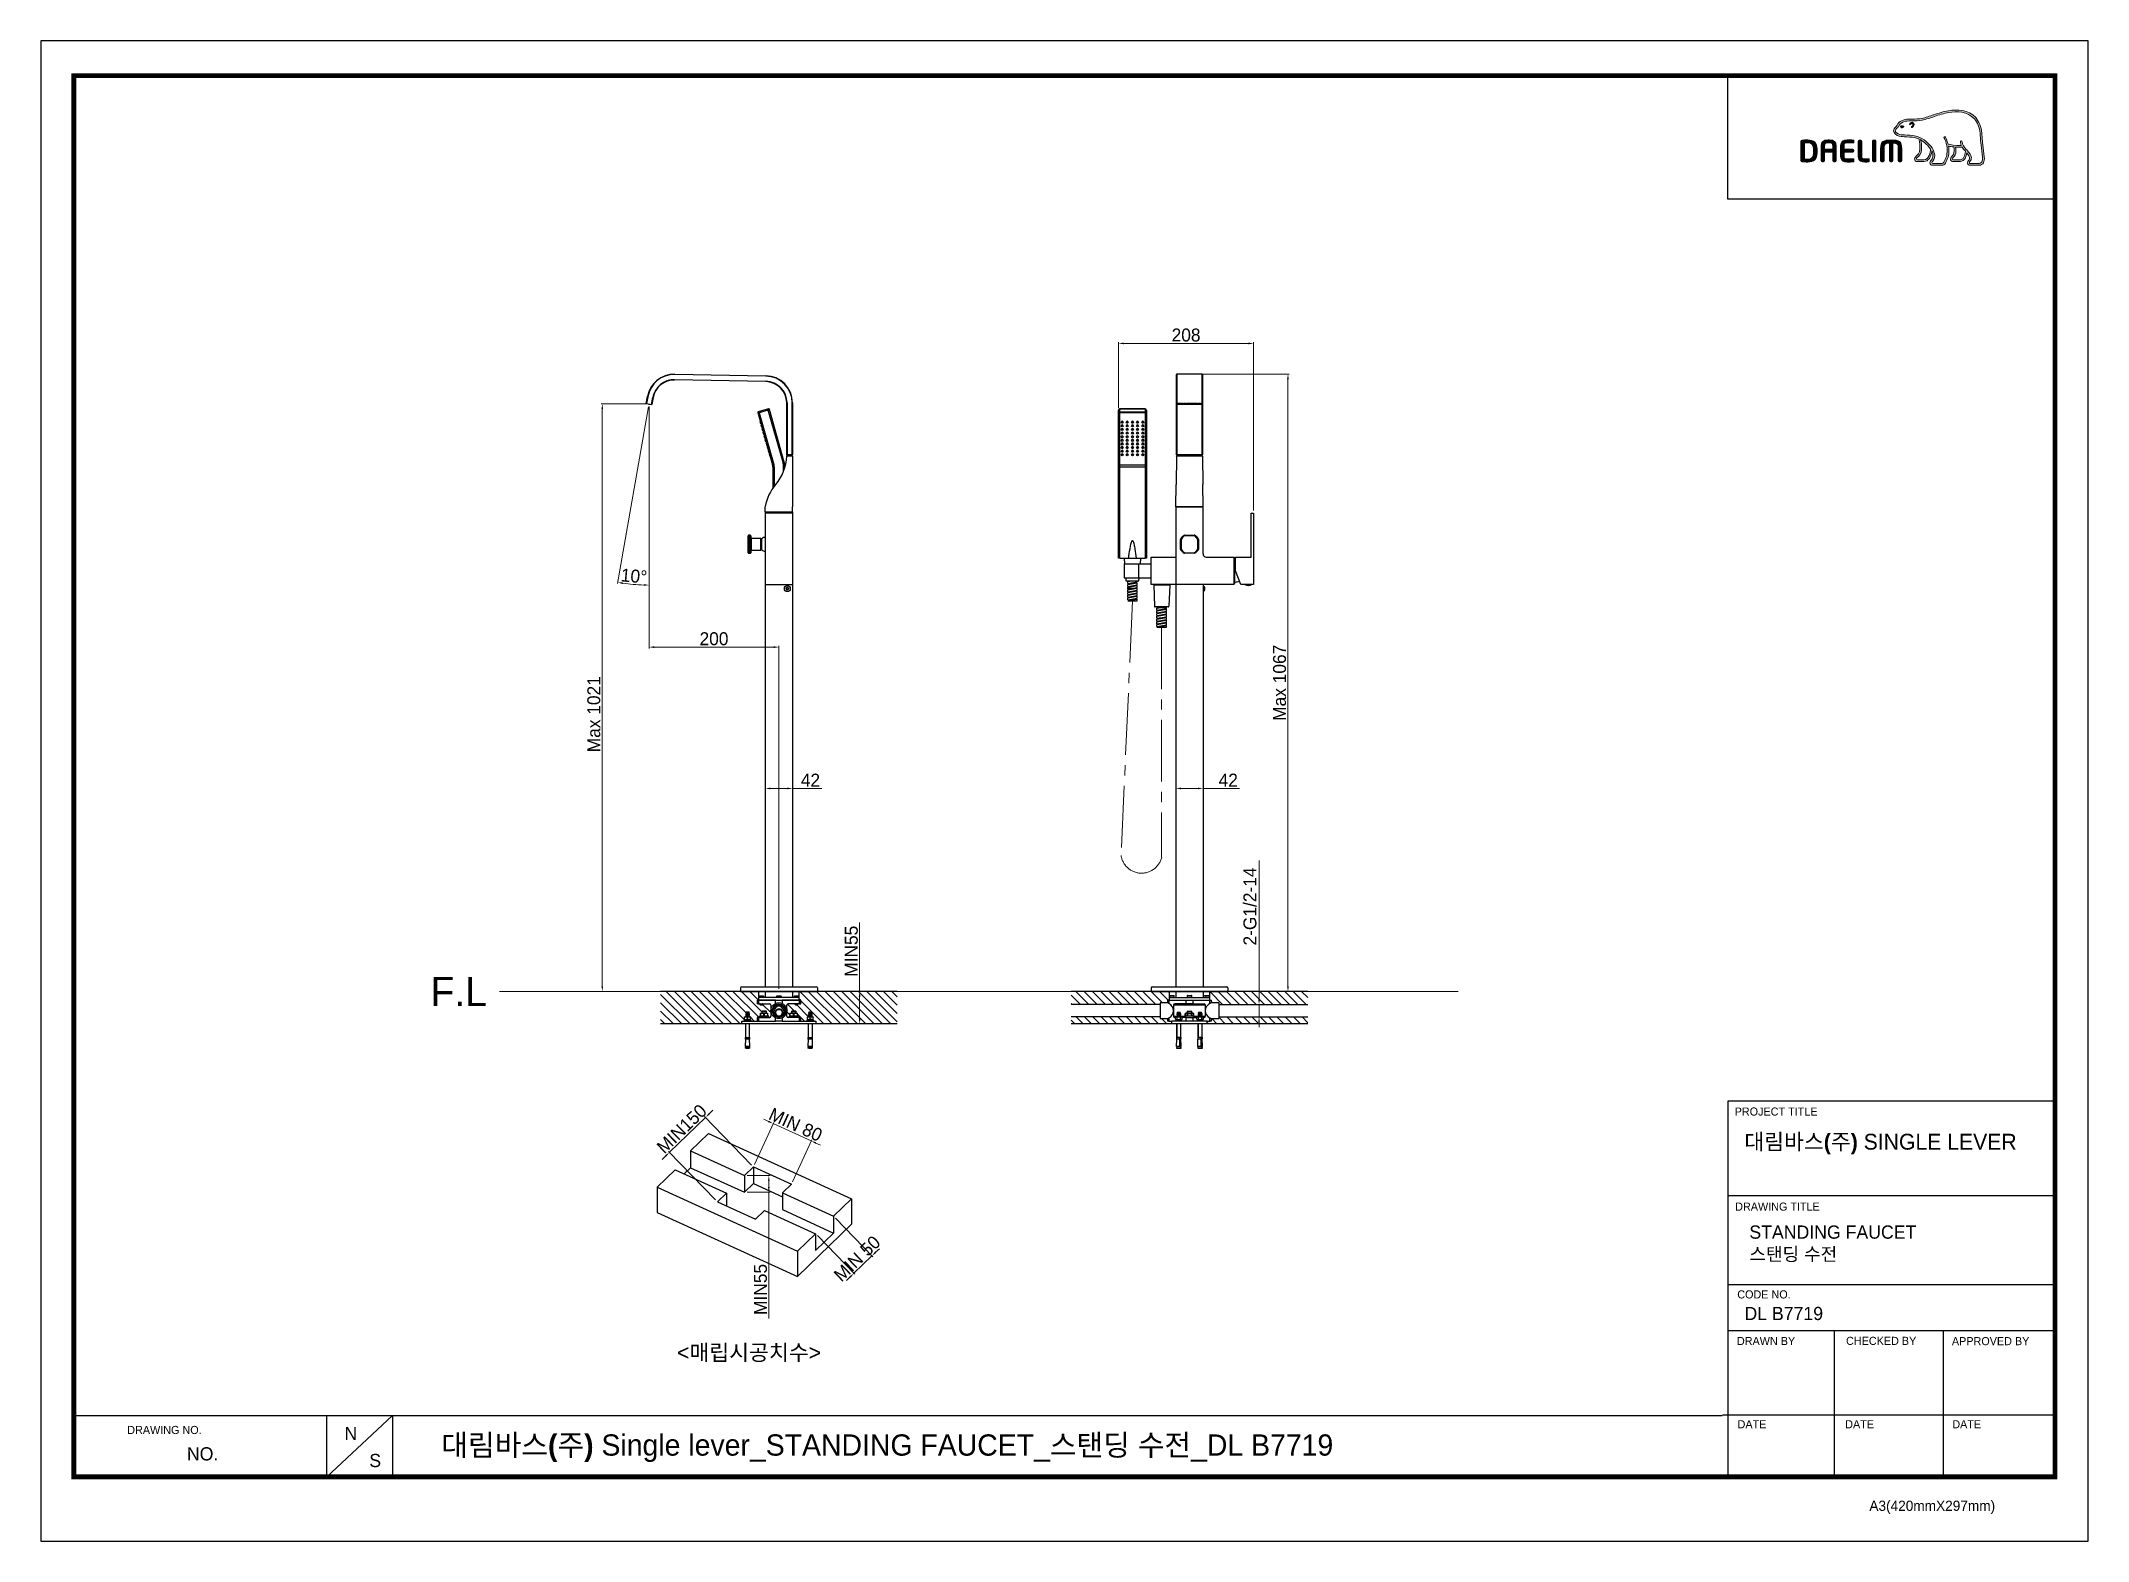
# Model space of a CAD drawing. Extents: x 0 to 3160, y 0 to 2315.
import ezdxf

# ---------------------------------------------------------------- set-up
doc = ezdxf.new("R2010")
doc.units = 0
doc.header["$LTSCALE"] = 10
doc.header["$MEASUREMENT"] = 0
doc.header["$PDMODE"] = 3
doc.header["$PDSIZE"] = -10
doc.linetypes.add('CENTER2', pattern=[28.575, 19.05, -3.175, 3.175, -3.175])
doc.layers.get('0').update_dxf_attribs({"linetype": 'CONTINUOUS'})
doc.layers.get('DEFPOINTS').update_dxf_attribs({"linetype": 'CONTINUOUS'})
for name, color, linetype, lineweight in [('Cneter', 1, 'CENTER2', 13), ('레이어 1', 7, 'CONTINUOUS', 0), ('치수선', 7, 'CONTINUOUS', 20)]:
    doc.layers.add(name, color=color, linetype=linetype, lineweight=lineweight)
doc.layers.add('HATCH', color=3, linetype='CONTINUOUS')
doc.styles.add('Daelim Dimension', font='')
doc.styles.get('Daelim Dimension').set_extended_font_data('나눔고딕')
doc.dimstyles.new('DEFAULT', dxfattribs={"dimscale": 2, "dimtxt": 2, "dimasz": 2, "dimexe": 0, "dimexo": 2, "dimgap": 1, "dimtad": 1, "dimdec": 1, "dimzin": 9, "dimdsep": 46, "dimtxsty": 'Daelim Dimension', "dimcen": 0.5, "dimclrd": 252, "dimclre": 252, "dimclrt": 3, "dimadec": 1, "dimazin": 0, "dimtfac": 1, "dimtdec": 1, "dimtix": 1, "dimtmove": 0, "dimatfit": 3, "dimfxl": 1, "dimtolj": 1, "dimtzin": 1, "dimlwd": 9, "dimlwe": 9, "dimarcsym": 0})
pattern_1 = [(135, (-7864.145, -2654.177), (-6.456192, -6.456192), [])]

msp = doc.modelspace()

# ---------------------------------------------------------------- texts
at = {"color": 5, "ltscale": 40, "style": 'Daelim Dimension'}
for s, height, p in [('PROJECT TITLE', 12.468, (2614.1, 656.6)), ('DRAWING TITLE', 12.468, (2614.9, 509.9)), ('CODE NO.', 12.47, (2618.1, 374.4)), ('DRAWN BY', 12.47, (2617.6, 302.5)), ('CHECKED BY', 12.47, (2786, 302.7)), ('APPROVED BY', 12.468, (2949.4, 302.3)), ('DRAWING NO.', 12.468, (133.2, 165.2)), ('DATE', 12.47, (2618.6, 174)), ('DATE', 12.47, (2784.7, 174)), ('DATE', 12.47, (2950, 174)), ('A3(420mmX297mm)', 15.736, (2822, 46.6))]:
    msp.add_text(s, height=height, dxfattribs=at).set_placement(p)
at = {"attachment_point": 1, "style": 'Daelim Dimension'}
for s, insert, char_height, width in [('{\\fPretendard Variable SemiBold|b0|i0|c129|p2;\\C7;대림바스(주)} SINGLE LEVER', (2629, 628.5), 24.441, 591.774), (' STANDING FAUCET\\P 스탠딩 수전 ', (2629.2, 487), 20.404, 343.379), ('DL B7719', (2629.2, 361.4), 20.4, 343.379), ('<매립시공치수>', (981.8, 303.2), 24.44, 392.828), ('N', (468.5, 176.1), 20.4, 28.476), ('NO. ', (225.3, 144.8), 20.4, 128.002), ('S', (506.8, 134.5), 20.4, 28.476)]:
    msp.add_mtext(s, dxfattribs=dict(at, insert=insert, char_height=char_height, width=width))
at = {"color": 2, "insert": (618, 164.6), "char_height": 32.792, "width": 1690.827, "attachment_point": 1, "style": 'Daelim Dimension'}
msp.add_mtext('{\\fPretendard Variable SemiBold|b0|i0|c129|p2;대림바스(주)} Single lever_STANDING FAUCET_스탠딩 수전_DL B7719', dxfattribs=at)
at = {"layer": '치수선', "insert": (688.2, 870.6), "char_height": 45, "attachment_point": 3, "style": 'Daelim Dimension'}
msp.add_mtext_dynamic_manual_height_columns('F.L', width=17.411, gutter_width=12.5, heights=[0], dxfattribs=at)

# ---------------------------------------------------------------- blocks, each defined once
blk = doc.blocks.new('*D3')
at = {"color": 5, "lineweight": 9, "ltscale": 0.5, "transparency": 16777216}
for p, q in [((1776.6, 1800.9), (1926.7, 1800.9)), ((1924.7, 1792.9), (1924.7, 856.2)), ((1924, 848.2), (1926.7, 848.2))]:
    blk.add_line(p, q, dxfattribs=at)
at = {"color": 5, "ltscale": 0.5, "transparency": 16777216}
for points in [[(1923.3, 1792.9), (1926, 1792.9), (1924.7, 1800.9)], [(1923.3, 856.2), (1926, 856.2), (1924.7, 848.2)]]:
    blk.add_solid(points, dxfattribs=at)
at = {"layer": 'DEFPOINTS', "color": 0, "ltscale": 0.5, "transparency": 16777216}
for p in [(1772.6, 1800.9), (1920, 848.2), (1924.7, 848.2)]:
    blk.add_point(p, dxfattribs=at)
at = {"color": 7, "ltscale": 0.5, "transparency": 16777216, "insert": (1911.7, 1324.5), "char_height": 20, "attachment_point": 5, "rotation": 90, "style": 'Daelim Dimension'}
blk.add_mtext('\\A1;Max 1067', dxfattribs=at)
blk = doc.blocks.new('*D4')
at = {"color": 5, "lineweight": 9, "ltscale": 0.5, "transparency": 16777216}
for p, q in [((1263.6, 848.2), (1263.6, 954.8)), ((1270.7, 848.2), (1261.6, 848.2)), ((1263.6, 806.2), (1263.6, 840.2)), ((1297.9, 798.2), (1261.6, 798.2))]:
    blk.add_line(p, q, dxfattribs=at)
at = {"color": 5, "ltscale": 0.5, "transparency": 16777216}
for points in [[(1262.2, 840.2), (1264.9, 840.2), (1263.6, 848.2)], [(1262.2, 806.2), (1264.9, 806.2), (1263.6, 798.2)]]:
    blk.add_solid(points, dxfattribs=at)
at = {"layer": 'DEFPOINTS', "color": 0, "ltscale": 0.5, "transparency": 16777216}
for p in [(1274.7, 848.2), (1263.6, 798.2), (1301.9, 798.2)]:
    blk.add_point(p, dxfattribs=at)
at = {"color": 7, "ltscale": 0.5, "transparency": 16777216, "insert": (1250.8, 910.2), "char_height": 20, "attachment_point": 5, "rotation": 90, "style": 'Daelim Dimension'}
blk.add_mtext('\\A1;MIN55', dxfattribs=at)
blk = doc.blocks.new('*D5')
at = {"color": 5, "lineweight": 9, "ltscale": 0.5, "transparency": 16777216}
for p, q in [((1880, 836.1), (1880, 1050.5)), ((1827.9, 828.1), (1882, 828.1)), ((1880, 808.9), (1880, 828.1)), ((1830, 808.9), (1882, 808.9)), ((1880, 800.9), (1880, 792.9))]:
    blk.add_line(p, q, dxfattribs=at)
at = {"color": 5, "ltscale": 0.5, "transparency": 16777216}
for points in [[(1878.7, 836.1), (1881.3, 836.1), (1880, 828.1)], [(1878.7, 800.9), (1881.3, 800.9), (1880, 808.9)]]:
    blk.add_solid(points, dxfattribs=at)
at = {"layer": 'DEFPOINTS', "color": 0, "ltscale": 0.5, "transparency": 16777216}
for p in [(1823.9, 828.1), (1826, 808.9), (1880, 808.9)]:
    blk.add_point(p, dxfattribs=at)
at = {"color": 7, "ltscale": 0.5, "transparency": 16777216, "insert": (1866.1, 979.3), "char_height": 20, "attachment_point": 5, "rotation": 90, "style": 'Daelim Dimension'}
blk.add_mtext('\\A1;2-G1/2-14', dxfattribs=at)
blk = doc.blocks.new('*D8')
at = {"color": 5, "lineweight": 9, "ltscale": 0.5, "transparency": 16777216}
for p, q in [((938.6, 1750.9), (938.6, 1377.6)), ((946.6, 1379.6), (1131, 1379.6)), ((1139, 852.2), (1139, 1381.6))]:
    blk.add_line(p, q, dxfattribs=at)
at = {"color": 5, "ltscale": 0.5, "transparency": 16777216}
for points in [[(946.6, 1380.9), (946.6, 1378.2), (938.6, 1379.6)], [(1131, 1380.9), (1131, 1378.2), (1139, 1379.6)]]:
    blk.add_solid(points, dxfattribs=at)
at = {"layer": 'DEFPOINTS', "color": 0, "ltscale": 0.5, "transparency": 16777216}
for p in [(938.6, 1754.9), (1139, 1379.6), (1139, 848.2)]:
    blk.add_point(p, dxfattribs=at)
at = {"color": 7, "ltscale": 0.5, "transparency": 16777216, "insert": (1038.8, 1392.4), "char_height": 20, "attachment_point": 5, "style": 'Daelim Dimension'}
blk.add_mtext('\\A1;200', dxfattribs=at)
blk = doc.blocks.new('*D6')
at = {"color": 5, "lineweight": 9, "ltscale": 0.5, "transparency": 16777216}
for p, q in [((934.6, 1754.9), (864.4, 1754.9)), ((866.4, 1746.9), (866.4, 856.2)), ((952.4, 848.2), (864.4, 848.2))]:
    blk.add_line(p, q, dxfattribs=at)
at = {"color": 5, "ltscale": 0.5, "transparency": 16777216}
for points in [[(865.1, 1746.9), (867.7, 1746.9), (866.4, 1754.9)], [(865.1, 856.2), (867.7, 856.2), (866.4, 848.2)]]:
    blk.add_solid(points, dxfattribs=at)
at = {"layer": 'DEFPOINTS', "color": 0, "ltscale": 0.5, "transparency": 16777216}
for p in [(938.6, 1754.9), (866.4, 848.2), (956.4, 848.2)]:
    blk.add_point(p, dxfattribs=at)
at = {"color": 7, "ltscale": 0.5, "transparency": 16777216, "insert": (853.4, 1276), "char_height": 20, "attachment_point": 5, "rotation": 90, "style": 'Daelim Dimension'}
blk.add_mtext('\\A1;Max 1021', dxfattribs=at)
blk = doc.blocks.new('*D7')
at = {"color": 5, "lineweight": 9, "ltscale": 0.5, "transparency": 16777216}
for p, q in [((937.7, 1750.2), (889.7, 1477.6)), ((938.6, 1749.7), (938.6, 1473.3))]:
    blk.add_line(p, q, dxfattribs=at)
blk.add_arc((938.6, 1754.9), 279.6, 261.6394, 268.3606, dxfattribs=at)
at = {"color": 5, "ltscale": 0.5, "transparency": 16777216}
for points in [[(897.7, 1477), (898.1, 1479.6), (890, 1479.6)], [(930.6, 1476.8), (930.6, 1474.1), (938.6, 1475.3)]]:
    blk.add_solid(points, dxfattribs=at)
at = {"layer": 'DEFPOINTS', "color": 0, "ltscale": 0.5, "transparency": 16777216}
for p in [(938.4, 1754.1), (938.6, 1754.9), (938.6, 1754.9), (938.6, 1753.7), (906.1, 1477.2)]:
    blk.add_point(p, dxfattribs=at)
at = {"color": 7, "ltscale": 0.5, "transparency": 16777216, "insert": (915.3, 1489.2), "char_height": 20, "attachment_point": 5, "rotation": 355, "style": 'Daelim Dimension'}
blk.add_mtext('\\A1;10%%D', dxfattribs=at)
blk = doc.blocks.new('*D9')
at = {"color": 5, "lineweight": 9, "ltscale": 0.5, "transparency": 16777216}
for p, q in [((1751.6, 1111.8), (1751.6, 1163.5)), ((1759.6, 1161.5), (1785.6, 1161.5)), ((1793.6, 1111.8), (1793.6, 1163.5)), ((1793.6, 1161.5), (1850, 1161.5))]:
    blk.add_line(p, q, dxfattribs=at)
at = {"color": 5, "ltscale": 0.5, "transparency": 16777216}
for points in [[(1759.6, 1162.8), (1759.6, 1160.1), (1751.6, 1161.5)], [(1785.6, 1162.8), (1785.6, 1160.1), (1793.6, 1161.5)]]:
    blk.add_solid(points, dxfattribs=at)
at = {"layer": 'DEFPOINTS', "color": 0, "ltscale": 0.5, "transparency": 16777216}
for p in [(1793.6, 1161.5), (1751.6, 1107.8), (1793.6, 1107.8)]:
    blk.add_point(p, dxfattribs=at)
at = {"color": 7, "ltscale": 0.5, "transparency": 16777216, "insert": (1832.5, 1174.3), "char_height": 20, "attachment_point": 5, "style": 'Daelim Dimension'}
blk.add_mtext('\\A1;42', dxfattribs=at)
blk = doc.blocks.new('*D10')
at = {"color": 5, "lineweight": 9, "ltscale": 0.5, "transparency": 16777216}
for p, q in [((1118, 1161.9), (1118, 1159.5)), ((1126, 1161.5), (1152, 1161.5)), ((1160, 1161.9), (1160, 1159.5)), ((1160, 1161.5), (1205.2, 1161.5))]:
    blk.add_line(p, q, dxfattribs=at)
at = {"color": 5, "ltscale": 0.5, "transparency": 16777216}
for points in [[(1126, 1162.8), (1126, 1160.1), (1118, 1161.5)], [(1152, 1162.8), (1152, 1160.1), (1160, 1161.5)]]:
    blk.add_solid(points, dxfattribs=at)
at = {"layer": 'DEFPOINTS', "color": 0, "ltscale": 0.5, "transparency": 16777216}
for p in [(1118, 1165.9), (1160, 1165.9), (1160, 1161.5)]:
    blk.add_point(p, dxfattribs=at)
at = {"color": 7, "ltscale": 0.5, "transparency": 16777216, "insert": (1187.7, 1174.3), "char_height": 20, "attachment_point": 5, "style": 'Daelim Dimension'}
blk.add_mtext('\\A1;42', dxfattribs=at)
blk = doc.blocks.new('*D11')
at = {"color": 5, "lineweight": 9, "ltscale": 0.5, "transparency": 16777216}
for p, q in [((1663.1, 1749), (1663.1, 1850.2)), ((1671.1, 1848.2), (1863.6, 1848.2)), ((1871.6, 1590.3), (1871.6, 1850.2))]:
    blk.add_line(p, q, dxfattribs=at)
at = {"color": 5, "ltscale": 0.5, "transparency": 16777216}
for points in [[(1671.1, 1849.6), (1671.1, 1846.9), (1663.1, 1848.2)], [(1863.6, 1849.6), (1863.6, 1846.9), (1871.6, 1848.2)]]:
    blk.add_solid(points, dxfattribs=at)
at = {"layer": 'DEFPOINTS', "color": 0, "ltscale": 0.5, "transparency": 16777216}
for p in [(1871.6, 1848.2), (1663.1, 1745), (1871.6, 1586.3)]:
    blk.add_point(p, dxfattribs=at)
at = {"color": 7, "ltscale": 0.5, "transparency": 16777216, "insert": (1767.4, 1861.1), "char_height": 20, "attachment_point": 5, "style": 'Daelim Dimension'}
blk.add_mtext('\\A1;208', dxfattribs=at)
blk = doc.blocks.new('*D15')
at = {"color": 5, "lineweight": 9, "ltscale": 0.5, "transparency": 16777216}
for p, q in [((1101.3, 581.1), (1131, 646.1)), ((1122.9, 647.6), (1115.6, 650.9)), ((1130.2, 644.3), (1188.8, 617.5)), ((1160, 554.3), (1189.6, 619.3)), ((1196.1, 614.2), (1203.3, 610.9))]:
    blk.add_line(p, q, dxfattribs=at)
at = {"color": 5, "ltscale": 0.5, "transparency": 16777216}
for points in [[(1123.4, 648.8), (1122.3, 646.4), (1130.2, 644.3)], [(1196.6, 615.4), (1195.5, 613), (1188.8, 617.5)]]:
    blk.add_solid(points, dxfattribs=at)
at = {"layer": 'DEFPOINTS', "color": 0, "ltscale": 0.5, "transparency": 16777216}
for p in [(1188.8, 617.5), (1099.7, 577.4), (1158.3, 550.7)]:
    blk.add_point(p, dxfattribs=at)
at = {"color": 7, "ltscale": 0.5, "transparency": 16777216, "insert": (1164.8, 642.6), "char_height": 20, "attachment_point": 5, "rotation": 335.4748, "style": 'Daelim Dimension'}
blk.add_mtext('\\A1;MIN 80', dxfattribs=at)
blk = doc.blocks.new('*D16')
at = {"color": 5, "lineweight": 9, "ltscale": 0.5, "transparency": 16777216}
for p, q in [((1226.1, 498.3), (1283.9, 438.6)), ((1198.3, 471.4), (1256.1, 411.7)), ((1288.3, 445.6), (1294, 451.2)), ((1254.7, 413.2), (1282.5, 440.1)), ((1249, 407.6), (1243.2, 402))]:
    blk.add_line(p, q, dxfattribs=at)
at = {"color": 5, "ltscale": 0.5, "transparency": 16777216}
for points in [[(1287.3, 446.6), (1289.2, 444.7), (1282.5, 440.1)], [(1248, 408.5), (1249.9, 406.6), (1254.7, 413.2)]]:
    blk.add_solid(points, dxfattribs=at)
at = {"layer": 'DEFPOINTS', "color": 0, "ltscale": 0.5, "transparency": 16777216}
for p in [(1195.5, 474.3), (1223.3, 501.2), (1282.5, 440.1)]:
    blk.add_point(p, dxfattribs=at)
at = {"color": 7, "ltscale": 0.5, "transparency": 16777216, "insert": (1259.7, 435.9), "char_height": 20, "attachment_point": 5, "rotation": 44.0758, "style": 'Daelim Dimension'}
blk.add_mtext('\\A1;MIN 50', dxfattribs=at)
blk = doc.blocks.new('*D17')
at = {"color": 5, "lineweight": 9, "ltscale": 0.5, "transparency": 16777216}
for p, q in [((1089.8, 564), (1125.4, 564)), ((1089.8, 538.2), (1125.4, 538.2)), ((1123.4, 556), (1123.4, 546.2)), ((1123.4, 538.2), (1123.4, 343.7))]:
    blk.add_line(p, q, dxfattribs=at)
at = {"color": 5, "ltscale": 0.5, "transparency": 16777216}
for points in [[(1122.1, 556), (1124.7, 556), (1123.4, 564)], [(1122.1, 546.2), (1124.7, 546.2), (1123.4, 538.2)]]:
    blk.add_solid(points, dxfattribs=at)
at = {"layer": 'DEFPOINTS', "color": 0, "ltscale": 0.5, "transparency": 16777216}
for p in [(1085.8, 564), (1085.8, 538.2), (1123.4, 538.2)]:
    blk.add_point(p, dxfattribs=at)
at = {"color": 7, "ltscale": 0.5, "transparency": 16777216, "insert": (1110.6, 388.3), "char_height": 20, "attachment_point": 5, "rotation": 90, "style": 'Daelim Dimension'}
blk.add_mtext('\\A1;MIN55', dxfattribs=at)
blk = doc.blocks.new('*D18')
at = {"color": 5, "lineweight": 9, "ltscale": 0.5, "transparency": 16777216}
for p, q in [((1031.5, 659.4), (1037.2, 664.9)), ((1025.7, 653.8), (970.1, 600)), ((1096.9, 580.3), (1024.3, 655.3)), ((1041.3, 526.5), (968.7, 601.4)), ((964.4, 594.4), (958.6, 588.8))]:
    blk.add_line(p, q, dxfattribs=at)
at = {"color": 5, "ltscale": 0.5, "transparency": 16777216}
for points in [[(1030.5, 660.3), (1032.4, 658.4), (1025.7, 653.8)], [(963.4, 595.4), (965.3, 593.5), (970.1, 600)]]:
    blk.add_solid(points, dxfattribs=at)
at = {"layer": 'DEFPOINTS', "color": 0, "ltscale": 0.5, "transparency": 16777216}
for p in [(970.1, 600), (1099.7, 577.4), (1044.1, 523.6)]:
    blk.add_point(p, dxfattribs=at)
at = {"color": 7, "ltscale": 0.5, "transparency": 16777216, "insert": (989, 636.1), "char_height": 20, "attachment_point": 5, "rotation": 44.0758, "style": 'Daelim Dimension'}
blk.add_mtext('\\A1;MIN150', dxfattribs=at)

# ---------------------------------------------------------------- dimensions: what is measured, and where the dimension line sits
at = {"color": 5, "ltscale": 0.5}
dim = msp.add_linear_dim(base=(1871.6472226, 1848.245452), p1=(1663.1472227, 1745.0087852), p2=(1871.6472226, 1586.3346052), dimstyle='DEFAULT', override={"dimtxt": 10, "dimasz": 4, "dimexe": 1, "dimdec": 0, "dimclrd": 5, "dimclre": 5, "dimclrt": 7}, dxfattribs=at)
dim.commit()
dim.dimension.update_dxf_attribs({"geometry": '*D11', "text_midpoint": (1767.3972227, 1861.1324334)})
dim = msp.add_linear_dim(base=(1924.7, 848.2), p1=(1772.6, 1800.9), p2=(1920, 848.2), angle=90, text='Max 1067', dimstyle='DEFAULT', override={"dimtxt": 10, "dimasz": 4, "dimexe": 1, "dimdec": 0, "dimclrd": 5, "dimclre": 5, "dimclrt": 7}, dxfattribs=at)
dim.commit()
dim.dimension.update_dxf_attribs({"geometry": '*D3', "text_midpoint": (1911.7, 1324.5)})
for base, p1, p2, angle, text, picture, middle, dimtype in [((866.4, 848.2), (938.6, 1754.9), (956.4, 848.2), 90, 'Max 1021', '*D6', (866.4, 1276), 160), ((1880, 808.9), (1823.9, 828.1), (1826, 808.9), 90, '2-G1/2-14', '*D5', (1880, 979.3), 160), ((1263.6, 798.2), (1274.7, 848.2), (1301.9, 798.2), 90, 'MIN55', '*D4', (1263.6, 910.2), 160), ((1123.4, 538.2), (1085.8, 564), (1085.8, 538.2), 270, 'MIN55', '*D17', (1123.4, 388.3), 161)]:
    dim = msp.add_linear_dim(base=base, p1=p1, p2=p2, angle=angle, text=text, dimstyle='DEFAULT', override={"dimtxt": 10, "dimasz": 4, "dimexe": 1, "dimdec": 0, "dimclrd": 5, "dimclre": 5, "dimclrt": 7}, dxfattribs=at)
    dim.commit()
    dim.dimension.update_dxf_attribs({"geometry": picture, "text_midpoint": middle, "dimtype": dimtype})
dim = msp.add_angular_dim_2l(base=(906.1, 1477.2), line1=((938.6, 1754.9), (938.6, 1753.7)), line2=((938.4, 1754.1), (938.6, 1754.9)), text='10%%D', dimstyle='DEFAULT', override={"dimtxt": 10, "dimasz": 4, "dimexe": 1, "dimdec": 0, "dimclrd": 5, "dimclre": 5, "dimclrt": 7}, dxfattribs=at)
dim.commit()
dim.dimension.update_dxf_attribs({"geometry": '*D7', "text_midpoint": (914.2, 1476.4), "dimtype": 162})
dim = msp.add_linear_dim(base=(1139, 1379.6), p1=(938.6, 1754.9), p2=(1139, 848.2), text='200', dimstyle='DEFAULT', override={"dimtxt": 10, "dimasz": 4, "dimexe": 1, "dimdec": 0, "dimclrd": 5, "dimclre": 5, "dimclrt": 7}, dxfattribs=at)
dim.commit()
dim.dimension.update_dxf_attribs({"geometry": '*D8', "text_midpoint": (1038.8, 1392.4)})
for base, p1, p2, picture, middle in [((1160, 1161.5), (1118, 1165.9), (1160, 1165.9), '*D10', (1187.7, 1161.5)), ((1793.6, 1161.5), (1751.6, 1107.8), (1793.6, 1107.8), '*D9', (1832.5, 1161.5))]:
    dim = msp.add_linear_dim(base=base, p1=p1, p2=p2, dimstyle='DEFAULT', override={"dimtxt": 10, "dimasz": 4, "dimexe": 1, "dimdec": 0, "dimclrd": 5, "dimclre": 5, "dimclrt": 7}, dxfattribs=at)
    dim.commit()
    dim.dimension.update_dxf_attribs({"geometry": picture, "text_midpoint": middle, "dimtype": 160})
for p1, p2, distance, text, picture, middle in [((1099.7, 577.4), (1044.1, 523.6), -106.3, 'MIN150', '*D18', (989, 636.1)), ((1099.7, 577.4), (1158.3, 550.7), 73.5, 'MIN 80', '*D15', (1164.8, 642.6)), ((1195.5, 474.3), (1223.3, 501.2), -85.1, 'MIN 50', '*D16', (1259.7, 435.9))]:
    dim = msp.add_aligned_dim(p1=p1, p2=p2, distance=distance, text=text, dimstyle='DEFAULT', override={"dimtxt": 10, "dimasz": 4, "dimexe": 1, "dimdec": 0, "dimclrd": 5, "dimclre": 5, "dimclrt": 7}, dxfattribs=at)
    dim.commit()
    dim.dimension.update_dxf_attribs({"geometry": picture, "text_midpoint": middle})

# ---------------------------------------------------------------- hatches: boundary and pattern name
at = {"layer": 'HATCH', "ltscale": 0.6}
h = msp.add_hatch(dxfattribs=at)
h.set_pattern_fill('ANSI31', color=256, scale=73.043478, angle=90, style=0)
h.set_pattern_definition(pattern_1)
edge = h.paths.add_edge_path()
edge.add_line((956.4, 848.2), (1107.5, 848.2))
edge.add_line((1107.5, 848.2), (1107.5, 834.5))
edge.add_line((1107.5, 834.5), (1107.3, 834.5))
edge.add_line((1107.3, 834.5), (1105.2, 834.5))
edge.add_line((1105.2, 834.5), (1105.2, 829))
edge.add_line((1105.2, 829), (1107.3, 829))
edge.add_line((1107.3, 829), (1109.5, 829))
edge.add_line((1109.5, 829), (1109.5, 828.7))
edge.add_spline(control_points=[(1109.5, 828.7), (1109.5, 828.7), (1109.6, 828.7), (1109.8, 828.7), (1110, 828.7), (1110.4, 828.6), (1110.7, 828.6), (1111.2, 828.6), (1111.5, 828.6), (1112.1, 828.5), (1112.4, 828.5), (1113, 828.5), (1113.2, 828.5), (1113.6, 828.5), (1113.8, 828.4), (1114, 828.4), (1114.1, 828.4), (1114.1, 828.4)], knot_values=[0, 0, 0, 0, 0.125, 0.125, 0.25, 0.25, 0.375, 0.375, 0.5, 0.5, 0.625, 0.625, 0.75, 0.75, 0.875, 0.875, 1, 1, 1, 1], degree=3, periodic=0)
edge.add_arc((782.8, 265.1), 651.5, 419.8678, 419.9004, ccw=False)
edge.add_line((1109.9, 828.5), (1109.9, 828.4))
edge.add_line((1109.9, 828.4), (1109.3, 828.1))
edge.add_arc((1112.3, 837.5), 9.94, 252.552, 253.7194)
edge.add_line((1109.5, 828), (1109.5, 828))
edge.add_line((1109.5, 828), (1109.5, 828))
edge.add_arc((799.2, 292.5), 619, 419.8651, 419.903, ccw=False)
edge.add_line((1109.9, 827.8), (1109.9, 827.6))
edge.add_line((1109.9, 827.6), (1109.9, 827.6))
edge.add_line((1109.9, 827.6), (1110.2, 827.4))
edge.add_line((1110.2, 827.4), (1113.5, 827.4))
edge.add_line((1113.5, 827.4), (1114, 827.9))
edge.add_line((1114, 827.9), (1113.7, 828))
edge.add_line((1113.7, 828), (1113.7, 828.2))
edge.add_arc((1408.5, 320.4), 587.1, 480.0774, 480.1355, ccw=False)
edge.add_line((1114.2, 828.5), (1114, 828.6))
edge.add_line((1114, 828.6), (1113.7, 828.7))
edge.add_line((1113.7, 828.7), (1113.7, 828.9))
edge.add_spline(control_points=[(1113.7, 828.9), (1113.7, 828.9), (1113.7, 828.9), (1113.7, 828.9), (1113.7, 828.9)], knot_values=[0.976255, 0.976255, 0.976255, 0.976255, 0.977593, 0.988837, 0.988837, 0.988837, 0.988837], degree=3, periodic=0)
edge.add_arc((1238.8, 618.9), 244.5, 480.7358, 480.7786, ccw=False)
edge.add_line((1113.9, 829), (1124.8, 829))
edge.add_arc((1124.8, 827.2), 1.83, 360, 450, ccw=False)
edge.add_line((1126.7, 827.2), (1126.7, 818.5))
edge.add_line((1126.7, 818.5), (1126.7, 809.8))
edge.add_arc((1124.8, 809.8), 1.83, 270, 360, ccw=False)
edge.add_line((1124.8, 808), (1123.2, 808))
edge.add_line((1123.2, 808), (1123.2, 809.9))
edge.add_line((1123.2, 809.9), (1122.1, 809.9))
edge.add_line((1122.1, 809.9), (1122.1, 810.3))
edge.add_line((1122.1, 810.3), (1122.1, 814.1))
edge.add_line((1122.1, 814.1), (1122.1, 814.3))
edge.add_line((1122.1, 814.3), (1121.8, 814.5))
edge.add_line((1121.8, 814.5), (1119.8, 814.5))
edge.add_line((1119.8, 814.5), (1119.8, 817))
edge.add_line((1119.8, 817), (1119.1, 817.7))
edge.add_line((1119.1, 817.7), (1119.1, 817.6))
edge.add_line((1119.1, 817.6), (1113, 817.6))
edge.add_line((1113, 817.6), (1112.5, 817))
edge.add_line((1112.5, 817), (1112.5, 814.5))
edge.add_line((1112.5, 814.5), (1110.5, 814.5))
edge.add_line((1110.5, 814.5), (1110.2, 814.3))
edge.add_line((1110.2, 814.3), (1110.2, 814.1))
edge.add_line((1110.2, 814.1), (1110.2, 810.3))
edge.add_line((1110.2, 810.3), (1110.2, 809.9))
edge.add_line((1110.2, 809.9), (1109.1, 809.9))
edge.add_line((1109.1, 809.9), (1109.1, 808))
edge.add_line((1109.1, 808), (1107.3, 808))
edge.add_line((1107.3, 808), (1105.2, 808))
edge.add_line((1105.2, 808), (1105.2, 802.5))
edge.add_line((1105.2, 802.5), (1096.5, 802.5))
edge.add_line((1096.5, 802.5), (1096.5, 803))
edge.add_line((1096.5, 803), (1094.7, 803))
edge.add_line((1094.7, 803), (1094.7, 804.9))
edge.add_line((1094.7, 804.9), (1095.1, 804.9))
edge.add_line((1095.1, 804.9), (1095.1, 805.3))
edge.add_line((1095.1, 805.3), (1095.1, 808.4))
edge.add_arc((1154.4, 808.6), 59.3, 179.807, 180.193, ccw=False)
edge.add_line((1095.1, 808.8), (1093.1, 808.8))
edge.add_arc((1547.7, 1593.5), 906.8, 239.9006, 239.914, ccw=False)
edge.add_line((1093, 808.9), (1093, 809.2))
edge.add_arc((1548.3, 23.7), 907.9, 480.0732, 480.0994, ccw=False)
edge.add_arc((1093.3, 809.4), 0.00787, 286.8046, 360.8955)
edge.add_line((1093.3, 809.4), (1093.3, 809.6))
edge.add_spline(control_points=[(1093.3, 809.6), (1093.3, 809.6), (1093.2, 809.6), (1093, 809.7), (1092.8, 809.7), (1092.3, 809.7), (1092, 809.7), (1091.3, 809.8), (1090.9, 809.8), (1090.2, 809.8), (1089.9, 809.8), (1089.2, 809.9), (1088.9, 809.9), (1088.4, 809.9), (1088.2, 810), (1087.9, 810), (1087.8, 810), (1087.8, 810)], knot_values=[0, 0, 0, 0, 0.079134, 0.079134, 0.204134, 0.204134, 0.329134, 0.329134, 0.454134, 0.454134, 0.579134, 0.579134, 0.704134, 0.704134, 0.829134, 0.829134, 0.954134, 0.954134, 0.954134, 0.954134], degree=3, periodic=0)
edge.add_arc((1547.7, 1594.4), 906.8, 239.9006, 239.9223, ccw=False)
edge.add_line((1093, 809.8), (1093, 810.1))
edge.add_spline(control_points=[(1093, 810.1), (1093.1, 810.1), (1093.2, 810.2), (1093.3, 810.3)], knot_values=[0, 0, 0, 0, 0.973962, 0.973962, 0.973962, 0.973962], degree=3, periodic=0)
edge.add_arc((1093.3, 810.3), 0.00787, 286.7872, 360.8955)
edge.add_line((1093.3, 810.3), (1093.3, 810.5))
edge.add_spline(control_points=[(1093.3, 810.5), (1093.3, 810.5), (1093.2, 810.5), (1093, 810.6), (1092.8, 810.6), (1092.3, 810.6), (1092, 810.6), (1091.3, 810.7), (1090.9, 810.7), (1090.2, 810.7), (1089.9, 810.8), (1089.2, 810.8), (1088.9, 810.8), (1088.4, 810.9), (1088.2, 810.9), (1087.9, 810.9), (1087.8, 810.9), (1087.8, 811)], knot_values=[0, 0, 0, 0, 0.079134, 0.079134, 0.204134, 0.204134, 0.329134, 0.329134, 0.454134, 0.454134, 0.579134, 0.579134, 0.704134, 0.704134, 0.829134, 0.829134, 0.954134, 0.954134, 0.954134, 0.954134], degree=3, periodic=0)
edge.add_arc((1546.7, 1593.4), 904.7, 239.9005, 239.9223, ccw=False)
edge.add_line((1093, 810.7), (1093, 811))
edge.add_arc((1548.4, 25.3), 908.2, 480.0732, 480.0994, ccw=False)
edge.add_arc((1093.3, 811.2), 0.00787, 286.8046, 360.8955)
edge.add_line((1093.3, 811.2), (1093.3, 811.4))
edge.add_spline(control_points=[(1093.3, 811.4), (1093.3, 811.4), (1093.2, 811.5), (1093, 811.5), (1092.8, 811.5), (1092.3, 811.5), (1092, 811.6), (1091.3, 811.6), (1090.9, 811.6), (1090.2, 811.7), (1089.9, 811.7), (1089.2, 811.7), (1088.9, 811.7), (1088.4, 811.8), (1088.2, 811.8), (1087.9, 811.8), (1087.8, 811.8), (1087.8, 811.9)], knot_values=[0, 0, 0, 0, 0.079134, 0.079134, 0.204134, 0.204134, 0.329134, 0.329134, 0.454134, 0.454134, 0.579134, 0.579134, 0.704134, 0.704134, 0.829134, 0.829134, 0.954134, 0.954134, 0.954134, 0.954134], degree=3, periodic=0)
edge.add_arc((1547.3, 1595.5), 906, 239.9006, 239.9223, ccw=False)
edge.add_line((1093, 811.6), (1093, 811.9))
edge.add_arc((1535.4, 48.7), 882.2, 480.0728, 480.0998, ccw=False)
edge.add_arc((1093.3, 812.1), 0.00787, 286.7759, 360.8955)
edge.add_line((1093.3, 812.1), (1093.3, 812.4))
edge.add_spline(control_points=[(1093.3, 812.3), (1093.3, 812.4), (1093.2, 812.4), (1093, 812.4), (1092.8, 812.4), (1092.3, 812.5), (1092, 812.5), (1091.3, 812.5), (1090.9, 812.5), (1090.2, 812.6), (1089.9, 812.6), (1089.2, 812.6), (1088.9, 812.6), (1088.4, 812.7), (1088.2, 812.7), (1087.9, 812.7), (1087.8, 812.8), (1087.8, 812.8)], knot_values=[0, 0, 0, 0, 0.079133, 0.079133, 0.204133, 0.204133, 0.329133, 0.329133, 0.454133, 0.454133, 0.579133, 0.579133, 0.704133, 0.704133, 0.829133, 0.829133, 0.954133, 0.954133, 0.954133, 0.954133], degree=3, periodic=0)
edge.add_arc((1543, 1588.8), 897.3, 239.9004, 239.9224, ccw=False)
edge.add_line((1093, 812.5), (1093, 812.8))
edge.add_arc((1548.1, 27.7), 907.5, 480.0732, 480.0994, ccw=False)
edge.add_arc((1093.3, 813), 0.00787, 286.8046, 360.8955)
edge.add_line((1093.3, 813), (1093.3, 813.3))
edge.add_spline(control_points=[(1093.3, 813.3), (1093.3, 813.3), (1093.2, 813.3), (1093, 813.3), (1092.8, 813.3), (1092.3, 813.4), (1092, 813.4), (1091.3, 813.4), (1090.9, 813.4), (1090.2, 813.5), (1089.9, 813.5), (1089.2, 813.5), (1088.9, 813.6), (1088.4, 813.6), (1088.2, 813.6), (1087.9, 813.7), (1087.8, 813.7), (1087.8, 813.7)], knot_values=[0, 0, 0, 0, 0.079134, 0.079134, 0.204134, 0.204134, 0.329134, 0.329134, 0.454134, 0.454134, 0.579134, 0.579134, 0.704134, 0.704134, 0.829134, 0.829134, 0.954134, 0.954134, 0.954134, 0.954134], degree=3, periodic=0)
edge.add_arc((1547.6, 1597.7), 906.5, 239.9006, 239.9223, ccw=False)
edge.add_line((1093, 813.5), (1093, 813.7))
edge.add_arc((1538.9, 44.3), 889.3, 480.0729, 480.0997, ccw=False)
edge.add_arc((1093.3, 813.9), 0.00787, 286.7898, 360.8955)
edge.add_line((1093.3, 813.9), (1093.3, 814.2))
edge.add_spline(control_points=[(1093.3, 814.2), (1093.3, 814.2), (1093.2, 814.2), (1093, 814.2), (1092.8, 814.2), (1092.3, 814.3), (1092, 814.3), (1091.3, 814.3), (1090.9, 814.4), (1090.2, 814.4), (1089.9, 814.4), (1089.2, 814.5), (1088.9, 814.5), (1088.4, 814.5), (1088.2, 814.5), (1087.9, 814.6), (1087.8, 814.6), (1087.8, 814.6)], knot_values=[0, 0, 0, 0, 0.079132, 0.079132, 0.204132, 0.204132, 0.329132, 0.329132, 0.454132, 0.454132, 0.579132, 0.579132, 0.704132, 0.704132, 0.829132, 0.829132, 0.954132, 0.954132, 0.954132, 0.954132], degree=3, periodic=0)
edge.add_arc((1538.9, 1583.7), 889.3, 239.9003, 239.9225, ccw=False)
edge.add_line((1093, 814.4), (1093, 814.6))
edge.add_arc((1548.2, 29.2), 907.8, 480.0732, 480.0994, ccw=False)
edge.add_arc((1093.3, 814.8), 0.00787, 286.7857, 360.8955)
edge.add_line((1093.3, 814.9), (1093.3, 815.1))
edge.add_spline(control_points=[(1093.3, 815.1), (1093.3, 815.1), (1093.3, 815.1), (1093, 815.1), (1092.8, 815.2), (1092.3, 815.2), (1092.1, 815.2), (1091.9, 815.2)], knot_values=[0.659745, 0.659745, 0.659745, 0.659745, 0.784745, 0.784745, 0.909745, 0.909745, 1, 1, 1, 1], degree=3, periodic=0)
edge.add_line((1092.9, 815.1), (1092.9, 816.2))
edge.add_line((1092.9, 816.2), (1088.3, 816.2))
edge.add_line((1088.3, 816.2), (1088.3, 815.2))
edge.add_line((1088.3, 815.2), (1088.2, 815.2))
edge.add_line((1088.2, 815.2), (1088.2, 814.8))
edge.add_arc((632.1, 1601.6), 909.4, 300.0586, 300.1, ccw=False)
edge.add_spline(control_points=[(1087.8, 814.4), (1087.8, 814.4), (1087.9, 814.4), (1087.9, 814.4)], knot_values=[0.954134, 0.954134, 0.954134, 0.954134, 1, 1, 1, 1], degree=3, periodic=0)
edge.add_arc((634.9, 32.2), 903.8, 419.9005, 419.9252, ccw=False)
edge.add_line((1088.2, 814.2), (1088.2, 813.9))
edge.add_line((1088.2, 813.9), (1087.6, 813.6))
edge.add_spline(control_points=[(1087.8, 813.5), (1087.8, 813.5), (1087.9, 813.5), (1087.9, 813.5)], knot_values=[0.954134, 0.954134, 0.954134, 0.954134, 1, 1, 1, 1], degree=3, periodic=0)
edge.add_arc((632.1, 26.5), 909.4, 419.9006, 419.9251, ccw=False)
edge.add_line((1088.2, 813.3), (1088.2, 813))
edge.add_spline(control_points=[(1088.2, 813), (1088.1, 812.9), (1088, 812.9), (1087.9, 812.8)], knot_values=[0, 0, 0, 0, 0.973804, 0.973804, 0.973804, 0.973804], degree=3, periodic=0)
edge.add_arc((1087.9, 812.8), 0.0142, 472.5192, 556.1566)
edge.add_line((1087.8, 812.8), (1087.8, 812.5))
edge.add_spline(control_points=[(1087.9, 812.5), (1087.9, 812.5), (1088, 812.5), (1088.2, 812.5), (1088.4, 812.5), (1088.9, 812.4), (1089.2, 812.4), (1089.9, 812.4), (1090.2, 812.4), (1090.9, 812.3), (1091.3, 812.3), (1092, 812.3), (1092.3, 812.2), (1092.8, 812.2), (1093, 812.2), (1093.3, 812.1), (1093.3, 812.1), (1093.3, 812.1)], knot_values=[0, 0, 0, 0, 0.079134, 0.079134, 0.204134, 0.204134, 0.329134, 0.329134, 0.454134, 0.454134, 0.579134, 0.579134, 0.704134, 0.704134, 0.829134, 0.829134, 0.954134, 0.954134, 0.954134, 0.954134], degree=3, periodic=0)
edge.add_arc((632.2, 25.6), 909.3, 419.9006, 419.9223, ccw=False)
edge.add_line((1088.2, 812.4), (1088.2, 812.1))
edge.add_arc((632.9, 1597.6), 907.9, 300.0734, 300.0994, ccw=False)
edge.add_arc((1087.9, 811.9), 0.0142, 472.5208, 556.1566)
edge.add_line((1087.8, 811.9), (1087.8, 811.6))
edge.add_spline(control_points=[(1087.9, 811.6), (1087.9, 811.6), (1088, 811.6), (1088.2, 811.6), (1088.4, 811.6), (1088.9, 811.5), (1089.2, 811.5), (1089.9, 811.5), (1090.2, 811.4), (1090.9, 811.4), (1091.3, 811.4), (1092, 811.4), (1092.3, 811.3), (1092.8, 811.3), (1093, 811.3), (1093.3, 811.2), (1093.3, 811.2), (1093.3, 811.2)], knot_values=[0, 0, 0, 0, 0.079134, 0.079134, 0.204134, 0.204134, 0.329134, 0.329134, 0.454134, 0.454134, 0.579134, 0.579134, 0.704134, 0.704134, 0.829134, 0.829134, 0.954134, 0.954134, 0.954134, 0.954134], degree=3, periodic=0)
edge.add_arc((633.4, 26.9), 906.8, 419.9006, 419.9223, ccw=False)
edge.add_line((1088.2, 811.4), (1088.2, 811.2))
edge.add_spline(control_points=[(1088.2, 811.2), (1088.1, 811.1), (1088, 811), (1087.9, 811)], knot_values=[0, 0, 0, 0, 0.973962, 0.973962, 0.973962, 0.973962], degree=3, periodic=0)
edge.add_arc((1087.9, 810.9), 0.0142, 472.5148, 556.1566)
edge.add_line((1087.8, 810.9), (1087.8, 810.7))
edge.add_spline(control_points=[(1087.9, 810.7), (1087.9, 810.7), (1088, 810.7), (1088.2, 810.7), (1088.4, 810.6), (1088.9, 810.6), (1089.2, 810.6), (1089.9, 810.6), (1090.2, 810.5), (1090.9, 810.5), (1091.3, 810.5), (1092, 810.4), (1092.3, 810.4), (1092.8, 810.4), (1093, 810.4), (1093.3, 810.3), (1093.3, 810.3), (1093.3, 810.3)], knot_values=[0, 0, 0, 0, 0.079134, 0.079134, 0.204134, 0.204134, 0.329134, 0.329134, 0.454134, 0.454134, 0.579134, 0.579134, 0.704134, 0.704134, 0.829134, 0.829134, 0.954134, 0.954134, 0.954134, 0.954134], degree=3, periodic=0)
edge.add_arc((634.5, 27.8), 904.7, 419.9005, 419.9223, ccw=False)
edge.add_line((1088.2, 810.5), (1088.2, 810.3))
edge.add_arc((632.8, 1596), 908.2, 300.0734, 300.0994, ccw=False)
edge.add_arc((1087.9, 810), 0.0142, 472.5208, 556.1566)
edge.add_line((1087.8, 810), (1087.8, 809.8))
edge.add_spline(control_points=[(1087.9, 809.8), (1087.9, 809.8), (1088, 809.8), (1088.2, 809.8), (1088.4, 809.7), (1088.9, 809.7), (1089.2, 809.7), (1089.9, 809.6), (1090.2, 809.6), (1090.9, 809.6), (1091.3, 809.6), (1092, 809.5), (1092.3, 809.5), (1092.8, 809.5), (1093, 809.4), (1093.3, 809.4), (1093.3, 809.4), (1093.3, 809.4)], knot_values=[0, 0, 0, 0, 0.079134, 0.079134, 0.204134, 0.204134, 0.329134, 0.329134, 0.454134, 0.454134, 0.579134, 0.579134, 0.704134, 0.704134, 0.829134, 0.829134, 0.954134, 0.954134, 0.954134, 0.954134], degree=3, periodic=0)
edge.add_arc((633.8, 25.8), 906, 419.9006, 419.9223, ccw=False)
edge.add_line((1088.2, 809.6), (1088.2, 809.3))
edge.add_arc((632.8, 1595.1), 908.2, 300.0734, 300.0994, ccw=False)
edge.add_arc((1087.9, 809.1), 0.0142, 472.5383, 692.3621)
edge.add_spline(control_points=[(1087.8, 809.1), (1087.8, 809.1), (1087.9, 809.1), (1088.2, 809.1), (1088.4, 809), (1088.9, 809), (1089.2, 809), (1089.9, 808.9), (1090.2, 808.9), (1090.9, 808.9), (1091.3, 808.9), (1092, 808.8), (1092.3, 808.8), (1092.5, 808.8), (1092.6, 808.8), (1092.6, 808.8)], knot_values=[0, 0, 0, 0, 0.125, 0.125, 0.25, 0.25, 0.375, 0.375, 0.5, 0.5, 0.625, 0.625, 0.75, 0.75, 0.759674, 0.759674, 0.759674, 0.759674], degree=3, periodic=0)
edge.add_line((1092.6, 808.8), (1088.2, 808.8))
edge.add_arc((1088.3, 801.9), 6.91, 430.4127, 450.6689, ccw=False)
edge.add_line((1090.6, 808.4), (1090.6, 805.3))
edge.add_arc((1088.3, 811.9), 6.99, 270.7761, 289.4801, ccw=False)
edge.add_arc((1088.4, 811.9), 6.99, 250.5199, 269.2239, ccw=False)
edge.add_line((1086.1, 805.3), (1086.1, 804.9))
edge.add_line((1086.1, 804.9), (1086.5, 804.9))
edge.add_line((1086.5, 804.9), (1086.5, 803))
edge.add_line((1086.5, 803), (1084.7, 803))
edge.add_line((1084.7, 803), (1084.7, 802.5))
edge.add_line((1084.7, 802.5), (1081.9, 802.5))
edge.add_line((1081.9, 802.5), (1081.9, 798.2))
edge.add_line((1081.9, 798.2), (956.4, 798.2))
edge.add_line((956.4, 798.2), (956.4, 848.2))
h = msp.add_hatch(dxfattribs=at)
h.set_pattern_fill('ANSI31', color=256, scale=73.043478, angle=90, style=0)
h.set_pattern_definition(pattern_1)
edge = h.paths.add_edge_path()
edge.add_line((1321.6, 848.2), (1170.5, 848.2))
edge.add_line((1170.5, 848.2), (1170.5, 834.5))
edge.add_line((1170.5, 834.5), (1170.6, 834.5))
edge.add_line((1170.6, 834.5), (1172.8, 834.5))
edge.add_line((1172.8, 834.5), (1172.8, 829))
edge.add_line((1172.8, 829), (1170.6, 829))
edge.add_line((1170.6, 829), (1168.4, 829))
edge.add_line((1168.4, 829), (1168.4, 828.7))
edge.add_spline(control_points=[(1168.4, 828.7), (1168.4, 828.7), (1168.4, 828.7), (1168.1, 828.7), (1168, 828.7), (1167.5, 828.6), (1167.3, 828.6), (1166.7, 828.6), (1166.4, 828.6), (1165.8, 828.5), (1165.5, 828.5), (1165, 828.5), (1164.7, 828.5), (1164.3, 828.5), (1164.1, 828.4), (1163.9, 828.4), (1163.9, 828.4), (1163.9, 828.4)], knot_values=[0, 0, 0, 0, 0.125, 0.125, 0.25, 0.25, 0.375, 0.375, 0.5, 0.5, 0.625, 0.625, 0.75, 0.75, 0.875, 0.875, 1, 1, 1, 1], degree=3, periodic=0)
edge.add_arc((1495.1, 265.1), 651.5, 120.0996, 120.1322)
edge.add_line((1168.1, 828.5), (1168.1, 828.4))
edge.add_line((1168.1, 828.4), (1168.6, 828.1))
edge.add_arc((1165.6, 837.5), 9.94, 286.2806, 287.448, ccw=False)
edge.add_line((1168.4, 828), (1168.4, 828))
edge.add_line((1168.4, 828), (1168.4, 828))
edge.add_arc((1478.8, 292.5), 619, 120.097, 120.1349)
edge.add_line((1168.1, 827.8), (1168.1, 827.6))
edge.add_line((1168.1, 827.6), (1168.1, 827.6))
edge.add_line((1168.1, 827.6), (1167.8, 827.4))
edge.add_line((1167.8, 827.4), (1164.5, 827.4))
edge.add_line((1164.5, 827.4), (1164, 827.9))
edge.add_line((1164, 827.9), (1164.2, 828))
edge.add_line((1164.2, 828), (1164.2, 828.2))
edge.add_arc((869.5, 320.4), 587.1, 59.8645, 59.9226)
edge.add_line((1163.7, 828.5), (1163.9, 828.6))
edge.add_line((1163.9, 828.6), (1164.2, 828.7))
edge.add_line((1164.2, 828.7), (1164.2, 828.9))
edge.add_spline(control_points=[(1164.2, 828.9), (1164.2, 828.9), (1164.2, 828.9), (1164.2, 828.9), (1164.2, 828.9)], knot_values=[0.976255, 0.976255, 0.976255, 0.976255, 0.977593, 0.988837, 0.988837, 0.988837, 0.988837], degree=3, periodic=0)
edge.add_arc((1039.1, 618.9), 244.5, 59.2214, 59.2642)
edge.add_line((1164.1, 829), (1153.1, 829))
edge.add_arc((1153.1, 827.2), 1.83, 90, 180)
edge.add_line((1151.3, 827.2), (1151.3, 818.5))
edge.add_line((1151.3, 818.5), (1151.3, 809.8))
edge.add_arc((1153.1, 809.8), 1.83, 180, 270)
edge.add_line((1153.1, 808), (1154.8, 808))
edge.add_line((1154.8, 808), (1154.8, 809.9))
edge.add_line((1154.8, 809.9), (1155.9, 809.9))
edge.add_line((1155.9, 809.9), (1155.9, 810.3))
edge.add_line((1155.9, 810.3), (1155.9, 814.1))
edge.add_line((1155.9, 814.1), (1155.9, 814.3))
edge.add_line((1155.9, 814.3), (1156.2, 814.5))
edge.add_line((1156.2, 814.5), (1158.2, 814.5))
edge.add_line((1158.2, 814.5), (1158.2, 817))
edge.add_line((1158.2, 817), (1158.9, 817.7))
edge.add_line((1158.9, 817.7), (1158.9, 817.6))
edge.add_line((1158.9, 817.6), (1164.9, 817.6))
edge.add_line((1164.9, 817.6), (1165.5, 817))
edge.add_line((1165.5, 817), (1165.5, 814.5))
edge.add_line((1165.5, 814.5), (1167.4, 814.5))
edge.add_line((1167.4, 814.5), (1167.7, 814.3))
edge.add_line((1167.7, 814.3), (1167.7, 814.1))
edge.add_line((1167.7, 814.1), (1167.7, 810.3))
edge.add_line((1167.7, 810.3), (1167.7, 809.9))
edge.add_line((1167.7, 809.9), (1168.8, 809.9))
edge.add_line((1168.8, 809.9), (1168.8, 808))
edge.add_line((1168.8, 808), (1170.6, 808))
edge.add_line((1170.6, 808), (1172.8, 808))
edge.add_line((1172.8, 808), (1172.8, 802.5))
edge.add_line((1172.8, 802.5), (1181.4, 802.5))
edge.add_line((1181.4, 802.5), (1181.4, 803))
edge.add_line((1181.4, 803), (1183.3, 803))
edge.add_line((1183.3, 803), (1183.3, 804.9))
edge.add_line((1183.3, 804.9), (1182.9, 804.9))
edge.add_line((1182.9, 804.9), (1182.9, 805.3))
edge.add_line((1182.9, 805.3), (1182.9, 808.4))
edge.add_arc((1123.6, 808.6), 59.3, 359.807, 360.193)
edge.add_line((1182.9, 808.8), (1184.8, 808.8))
edge.add_arc((730.2, 1593.5), 906.8, 300.086, 300.0994)
edge.add_line((1185, 808.9), (1185, 809.2))
edge.add_arc((729.7, 23.7), 907.9, 59.9006, 59.9268)
edge.add_arc((1184.6, 809.4), 0.00787, 179.1045, 253.1954, ccw=False)
edge.add_line((1184.6, 809.4), (1184.6, 809.6))
edge.add_spline(control_points=[(1184.7, 809.6), (1184.7, 809.6), (1184.8, 809.6), (1185, 809.7), (1185.2, 809.7), (1185.7, 809.7), (1186, 809.7), (1186.7, 809.8), (1187, 809.8), (1187.7, 809.8), (1188.1, 809.8), (1188.7, 809.9), (1189.1, 809.9), (1189.6, 809.9), (1189.8, 810), (1190, 810), (1190.1, 810), (1190.1, 810)], knot_values=[0, 0, 0, 0, 0.079134, 0.079134, 0.204134, 0.204134, 0.329134, 0.329134, 0.454134, 0.454134, 0.579134, 0.579134, 0.704134, 0.704134, 0.829134, 0.829134, 0.954134, 0.954134, 0.954134, 0.954134], degree=3, periodic=0)
edge.add_arc((730.2, 1594.4), 906.8, 300.0777, 300.0994)
edge.add_line((1185, 809.8), (1185, 810.1))
edge.add_spline(control_points=[(1185, 810.1), (1184.9, 810.1), (1184.8, 810.2), (1184.6, 810.3)], knot_values=[0, 0, 0, 0, 0.973962, 0.973962, 0.973962, 0.973962], degree=3, periodic=0)
edge.add_arc((1184.6, 810.3), 0.00787, 179.1045, 253.2128, ccw=False)
edge.add_line((1184.6, 810.3), (1184.6, 810.5))
edge.add_spline(control_points=[(1184.7, 810.5), (1184.7, 810.5), (1184.8, 810.5), (1185, 810.6), (1185.2, 810.6), (1185.7, 810.6), (1186, 810.6), (1186.7, 810.7), (1187, 810.7), (1187.7, 810.7), (1188.1, 810.8), (1188.7, 810.8), (1189.1, 810.8), (1189.6, 810.9), (1189.8, 810.9), (1190, 810.9), (1190.1, 810.9), (1190.1, 811)], knot_values=[0, 0, 0, 0, 0.079134, 0.079134, 0.204134, 0.204134, 0.329134, 0.329134, 0.454134, 0.454134, 0.579134, 0.579134, 0.704134, 0.704134, 0.829134, 0.829134, 0.954134, 0.954134, 0.954134, 0.954134], degree=3, periodic=0)
edge.add_arc((731.3, 1593.4), 904.7, 300.0777, 300.0995)
edge.add_line((1185, 810.7), (1185, 811))
edge.add_arc((729.5, 25.3), 908.2, 59.9006, 59.9268)
edge.add_arc((1184.6, 811.2), 0.00787, 179.1045, 253.1954, ccw=False)
edge.add_line((1184.6, 811.2), (1184.6, 811.4))
edge.add_spline(control_points=[(1184.7, 811.4), (1184.7, 811.4), (1184.8, 811.5), (1185, 811.5), (1185.2, 811.5), (1185.7, 811.5), (1186, 811.6), (1186.7, 811.6), (1187, 811.6), (1187.7, 811.7), (1188.1, 811.7), (1188.7, 811.7), (1189.1, 811.7), (1189.6, 811.8), (1189.8, 811.8), (1190, 811.8), (1190.1, 811.8), (1190.1, 811.9)], knot_values=[0, 0, 0, 0, 0.079134, 0.079134, 0.204134, 0.204134, 0.329134, 0.329134, 0.454134, 0.454134, 0.579134, 0.579134, 0.704134, 0.704134, 0.829134, 0.829134, 0.954134, 0.954134, 0.954134, 0.954134], degree=3, periodic=0)
edge.add_arc((730.6, 1595.5), 906, 300.0777, 300.0994)
edge.add_line((1185, 811.6), (1185, 811.9))
edge.add_arc((742.6, 48.7), 882.2, 59.9002, 59.9272)
edge.add_arc((1184.6, 812.1), 0.00787, 179.1045, 253.2241, ccw=False)
edge.add_line((1184.6, 812.1), (1184.6, 812.4))
edge.add_spline(control_points=[(1184.7, 812.3), (1184.7, 812.4), (1184.8, 812.4), (1185, 812.4), (1185.2, 812.4), (1185.7, 812.5), (1186, 812.5), (1186.7, 812.5), (1187, 812.5), (1187.7, 812.6), (1188.1, 812.6), (1188.7, 812.6), (1189.1, 812.6), (1189.6, 812.7), (1189.8, 812.7), (1190, 812.7), (1190.1, 812.8), (1190.1, 812.8)], knot_values=[0, 0, 0, 0, 0.079133, 0.079133, 0.204133, 0.204133, 0.329133, 0.329133, 0.454133, 0.454133, 0.579133, 0.579133, 0.704133, 0.704133, 0.829133, 0.829133, 0.954133, 0.954133, 0.954133, 0.954133], degree=3, periodic=0)
edge.add_arc((735, 1588.8), 897.3, 300.0776, 300.0996)
edge.add_line((1185, 812.5), (1185, 812.8))
edge.add_arc((729.9, 27.7), 907.5, 59.9006, 59.9268)
edge.add_arc((1184.6, 813), 0.00787, 179.1045, 253.1954, ccw=False)
edge.add_line((1184.6, 813), (1184.6, 813.3))
edge.add_spline(control_points=[(1184.7, 813.3), (1184.7, 813.3), (1184.8, 813.3), (1185, 813.3), (1185.2, 813.3), (1185.7, 813.4), (1186, 813.4), (1186.7, 813.4), (1187, 813.4), (1187.7, 813.5), (1188.1, 813.5), (1188.7, 813.5), (1189.1, 813.6), (1189.6, 813.6), (1189.8, 813.6), (1190, 813.7), (1190.1, 813.7), (1190.1, 813.7)], knot_values=[0, 0, 0, 0, 0.079134, 0.079134, 0.204134, 0.204134, 0.329134, 0.329134, 0.454134, 0.454134, 0.579134, 0.579134, 0.704134, 0.704134, 0.829134, 0.829134, 0.954134, 0.954134, 0.954134, 0.954134], degree=3, periodic=0)
edge.add_arc((730.4, 1597.7), 906.5, 300.0777, 300.0994)
edge.add_line((1185, 813.5), (1185, 813.7))
edge.add_arc((739, 44.3), 889.3, 59.9003, 59.9271)
edge.add_arc((1184.6, 813.9), 0.00787, 179.1045, 253.2102, ccw=False)
edge.add_line((1184.6, 813.9), (1184.6, 814.2))
edge.add_spline(control_points=[(1184.7, 814.2), (1184.7, 814.2), (1184.8, 814.2), (1185, 814.2), (1185.2, 814.2), (1185.7, 814.3), (1186, 814.3), (1186.7, 814.3), (1187, 814.4), (1187.7, 814.4), (1188.1, 814.4), (1188.7, 814.5), (1189.1, 814.5), (1189.6, 814.5), (1189.8, 814.5), (1190, 814.6), (1190.1, 814.6), (1190.1, 814.6)], knot_values=[0, 0, 0, 0, 0.079132, 0.079132, 0.204132, 0.204132, 0.329132, 0.329132, 0.454132, 0.454132, 0.579132, 0.579132, 0.704132, 0.704132, 0.829132, 0.829132, 0.954132, 0.954132, 0.954132, 0.954132], degree=3, periodic=0)
edge.add_arc((739, 1583.7), 889.3, 300.0775, 300.0997)
edge.add_line((1185, 814.4), (1185, 814.6))
edge.add_arc((729.7, 29.2), 907.8, 59.9006, 59.9268)
edge.add_arc((1184.6, 814.8), 0.00787, 179.1045, 253.2143, ccw=False)
edge.add_line((1184.6, 814.9), (1184.6, 815.1))
edge.add_spline(control_points=[(1184.6, 815.1), (1184.6, 815.1), (1184.7, 815.1), (1185, 815.1), (1185.2, 815.2), (1185.6, 815.2), (1185.8, 815.2), (1186.1, 815.2)], knot_values=[0.659745, 0.659745, 0.659745, 0.659745, 0.784745, 0.784745, 0.909745, 0.909745, 1, 1, 1, 1], degree=3, periodic=0)
edge.add_line((1185.1, 815.1), (1185.1, 816.2))
edge.add_line((1185.1, 816.2), (1189.7, 816.2))
edge.add_line((1189.7, 816.2), (1189.7, 815.2))
edge.add_line((1189.7, 815.2), (1189.7, 815.2))
edge.add_line((1189.7, 815.2), (1189.7, 814.8))
edge.add_arc((1645.8, 1601.6), 909.4, 239.9, 239.9414)
edge.add_spline(control_points=[(1190.1, 814.4), (1190.1, 814.4), (1190.1, 814.4), (1190.1, 814.4)], knot_values=[0.954134, 0.954134, 0.954134, 0.954134, 1, 1, 1, 1], degree=3, periodic=0)
edge.add_arc((1643, 32.2), 903.8, 120.0748, 120.0995)
edge.add_line((1189.7, 814.2), (1189.7, 813.9))
edge.add_line((1189.7, 813.9), (1190.3, 813.6))
edge.add_spline(control_points=[(1190.1, 813.5), (1190.1, 813.5), (1190.1, 813.5), (1190.1, 813.5)], knot_values=[0.954134, 0.954134, 0.954134, 0.954134, 1, 1, 1, 1], degree=3, periodic=0)
edge.add_arc((1645.8, 26.5), 909.4, 120.0749, 120.0994)
edge.add_line((1189.7, 813.3), (1189.7, 813))
edge.add_spline(control_points=[(1189.7, 813), (1189.9, 812.9), (1190, 812.9), (1190.1, 812.8)], knot_values=[0, 0, 0, 0, 0.973804, 0.973804, 0.973804, 0.973804], degree=3, periodic=0)
edge.add_arc((1190.1, 812.8), 0.0142, -16.1566, 67.4808, ccw=False)
edge.add_line((1190.1, 812.8), (1190.1, 812.5))
edge.add_spline(control_points=[(1190.1, 812.5), (1190, 812.5), (1190, 812.5), (1189.8, 812.5), (1189.6, 812.5), (1189.1, 812.4), (1188.7, 812.4), (1188.1, 812.4), (1187.7, 812.4), (1187, 812.3), (1186.7, 812.3), (1186, 812.3), (1185.7, 812.2), (1185.2, 812.2), (1185, 812.2), (1184.7, 812.1), (1184.6, 812.1), (1184.6, 812.1)], knot_values=[0, 0, 0, 0, 0.079134, 0.079134, 0.204134, 0.204134, 0.329134, 0.329134, 0.454134, 0.454134, 0.579134, 0.579134, 0.704134, 0.704134, 0.829134, 0.829134, 0.954134, 0.954134, 0.954134, 0.954134], degree=3, periodic=0)
edge.add_arc((1645.8, 25.6), 909.3, 120.0777, 120.0994)
edge.add_line((1189.7, 812.4), (1189.7, 812.1))
edge.add_arc((1645.1, 1597.6), 907.9, 239.9006, 239.9266)
edge.add_arc((1190.1, 811.9), 0.0142, -16.1566, 67.4792, ccw=False)
edge.add_line((1190.1, 811.9), (1190.1, 811.6))
edge.add_spline(control_points=[(1190.1, 811.6), (1190, 811.6), (1190, 811.6), (1189.8, 811.6), (1189.6, 811.6), (1189.1, 811.5), (1188.7, 811.5), (1188.1, 811.5), (1187.7, 811.4), (1187, 811.4), (1186.7, 811.4), (1186, 811.4), (1185.7, 811.3), (1185.2, 811.3), (1185, 811.3), (1184.7, 811.2), (1184.6, 811.2), (1184.6, 811.2)], knot_values=[0, 0, 0, 0, 0.079134, 0.079134, 0.204134, 0.204134, 0.329134, 0.329134, 0.454134, 0.454134, 0.579134, 0.579134, 0.704134, 0.704134, 0.829134, 0.829134, 0.954134, 0.954134, 0.954134, 0.954134], degree=3, periodic=0)
edge.add_arc((1644.5, 26.9), 906.8, 120.0777, 120.0994)
edge.add_line((1189.7, 811.4), (1189.7, 811.2))
edge.add_spline(control_points=[(1189.7, 811.2), (1189.9, 811.1), (1190, 811), (1190.1, 811)], knot_values=[0, 0, 0, 0, 0.973962, 0.973962, 0.973962, 0.973962], degree=3, periodic=0)
edge.add_arc((1190.1, 810.9), 0.0142, -16.1566, 67.4852, ccw=False)
edge.add_line((1190.1, 810.9), (1190.1, 810.7))
edge.add_spline(control_points=[(1190.1, 810.7), (1190, 810.7), (1190, 810.7), (1189.8, 810.7), (1189.6, 810.6), (1189.1, 810.6), (1188.7, 810.6), (1188.1, 810.6), (1187.7, 810.5), (1187, 810.5), (1186.7, 810.5), (1186, 810.4), (1185.7, 810.4), (1185.2, 810.4), (1185, 810.4), (1184.7, 810.3), (1184.6, 810.3), (1184.6, 810.3)], knot_values=[0, 0, 0, 0, 0.079134, 0.079134, 0.204134, 0.204134, 0.329134, 0.329134, 0.454134, 0.454134, 0.579134, 0.579134, 0.704134, 0.704134, 0.829134, 0.829134, 0.954134, 0.954134, 0.954134, 0.954134], degree=3, periodic=0)
edge.add_arc((1643.4, 27.8), 904.7, 120.0777, 120.0995)
edge.add_line((1189.7, 810.5), (1189.7, 810.3))
edge.add_arc((1645.2, 1596), 908.2, 239.9006, 239.9266)
edge.add_arc((1190.1, 810), 0.0142, -16.1566, 67.4792, ccw=False)
edge.add_line((1190.1, 810), (1190.1, 809.8))
edge.add_spline(control_points=[(1190.1, 809.8), (1190, 809.8), (1190, 809.8), (1189.8, 809.8), (1189.6, 809.7), (1189.1, 809.7), (1188.7, 809.7), (1188.1, 809.6), (1187.7, 809.6), (1187, 809.6), (1186.7, 809.6), (1186, 809.5), (1185.7, 809.5), (1185.2, 809.5), (1185, 809.4), (1184.7, 809.4), (1184.6, 809.4), (1184.6, 809.4)], knot_values=[0, 0, 0, 0, 0.079134, 0.079134, 0.204134, 0.204134, 0.329134, 0.329134, 0.454134, 0.454134, 0.579134, 0.579134, 0.704134, 0.704134, 0.829134, 0.829134, 0.954134, 0.954134, 0.954134, 0.954134], degree=3, periodic=0)
edge.add_arc((1644.1, 25.8), 906, 120.0777, 120.0994)
edge.add_line((1189.7, 809.6), (1189.7, 809.3))
edge.add_arc((1645.2, 1595.1), 908.2, 239.9006, 239.9266)
edge.add_arc((1190.1, 809.1), 0.0142, -152.3621, 67.4617, ccw=False)
edge.add_spline(control_points=[(1190.1, 809.1), (1190.1, 809.1), (1190, 809.1), (1189.8, 809.1), (1189.6, 809), (1189.1, 809), (1188.7, 809), (1188.1, 808.9), (1187.7, 808.9), (1187, 808.9), (1186.7, 808.9), (1186, 808.8), (1185.7, 808.8), (1185.4, 808.8), (1185.4, 808.8), (1185.4, 808.8)], knot_values=[0, 0, 0, 0, 0.125, 0.125, 0.25, 0.25, 0.375, 0.375, 0.5, 0.5, 0.625, 0.625, 0.75, 0.75, 0.759674, 0.759674, 0.759674, 0.759674], degree=3, periodic=0)
edge.add_line((1185.4, 808.8), (1189.8, 808.8))
edge.add_arc((1189.7, 801.9), 6.91, 89.3311, 109.5873)
edge.add_line((1187.4, 808.4), (1187.4, 805.3))
edge.add_arc((1189.7, 811.9), 6.99, 250.5199, 269.2239)
edge.add_arc((1189.5, 811.9), 6.99, 270.7761, 289.4801)
edge.add_line((1191.8, 805.3), (1191.8, 804.9))
edge.add_line((1191.8, 804.9), (1191.5, 804.9))
edge.add_line((1191.5, 804.9), (1191.5, 803))
edge.add_line((1191.5, 803), (1193.3, 803))
edge.add_line((1193.3, 803), (1193.3, 802.5))
edge.add_line((1193.3, 802.5), (1196, 802.5))
edge.add_line((1196, 802.5), (1196, 798.2))
edge.add_line((1196, 798.2), (1321.6, 798.2))
edge.add_line((1321.6, 798.2), (1321.6, 848.2))
h = msp.add_hatch(dxfattribs=at)
h.set_pattern_fill('ANSI31', color=256, scale=73.043478, angle=90, style=0)
h.set_pattern_definition([(135, (-7748.291, -2654.177), (-6.456192, -6.456192), [])])
h.paths.add_polyline_path([(1955.3, 828.1), (1955.3, 848.2), (1804.1, 848.2), (1804.1, 834.5), (1806.4, 834.5), (1806.4, 830.8), (1817.8, 830.8), (1817.8, 828.1)])
h.paths.add_polyline_path([(1727.5, 828.1), (1727.5, 830.8), (1738.9, 830.8), (1738.9, 834.5), (1741.1, 834.5), (1741.1, 848.2), (1590, 848.2), (1590, 828.1)])
h.paths.add_polyline_path([(1590, 808.9), (1590, 798.2), (1745.3, 798.2), (1745.3, 802.5), (1741, 802.5), (1738.9, 802.5), (1738.9, 806.2), (1727.5, 806.2), (1727.5, 808.9)])
h.paths.add_polyline_path([(1817.8, 808.9), (1817.8, 806.2), (1806.4, 806.2), (1806.4, 802.5), (1804.3, 802.5), (1800, 802.5), (1800, 798.2), (1955.3, 798.2), (1955.3, 808.9)])
at = {"layer": '레이어 1'}
h = msp.add_hatch(color=5, dxfattribs=at)
h.dxf.hatch_style = 1
edge = h.paths.add_edge_path(flags=16)
edge.add_spline(control_points=[(2994.8, 2127.6), (2993.5, 2126), (2991.7, 2126), (2991.7, 2126), (2991.7, 2126), (2977.8, 2126), (2977.8, 2126), (2977.3, 2126), (2976.9, 2126.2), (2976.7, 2126.4), (2976.4, 2126.6), (2976.3, 2126.9), (2976.3, 2127.3), (2976.3, 2128.1), (2976.9, 2128.8), (2977.5, 2129.6), (2978.1, 2130.3), (2978.6, 2131), (2978.9, 2131.8), (2979.7, 2133.9), (2979.6, 2136), (2978.7, 2138), (2977.1, 2141.4), (2974.6, 2144.2), (2972.3, 2146.8), (2972.3, 2146.8), (2971.5, 2147.7), (2971.5, 2147.7), (2968.4, 2151.1), (2965.3, 2154.6), (2965, 2159.4), (2964.9, 2160.3), (2964.5, 2160.9), (2963.9, 2160.9), (2963.9, 2160.9), (2963, 2160.5), (2963, 2160.5), (2962.7, 2160.2), (2962.6, 2159.8), (2962.6, 2159.3), (2962.6, 2159.3), (2962.6, 2159.2), (2962.6, 2159.2), (2962.7, 2157.4), (2963.2, 2155.8), (2963.9, 2154), (2963.9, 2154), (2963.9, 2153.8), (2963.9, 2153.8), (2963.9, 2153.8), (2963.8, 2153.8), (2963.8, 2153.8), (2954.9, 2153.5), (2946.1, 2155.1), (2943.6, 2155.8), (2942, 2162.1), (2939.4, 2166.3), (2939.3, 2166.5), (2939.1, 2166.8), (2938.8, 2167.1), (2938.5, 2167.2), (2938.5, 2167.2), (2937.7, 2167.1), (2937.6, 2167.1), (2937.6, 2167), (2937.5, 2166.8), (2937.2, 2166.4), (2937.2, 2166.4), (2937.1, 2166.1), (2937.1, 2166.1), (2937.1, 2166.1), (2937.4, 2165.3), (2937.4, 2165.3), (2937.6, 2164.9), (2942.1, 2156.9), (2942.1, 2146.3), (2942.1, 2139.8), (2940.4, 2133.6), (2937, 2128), (2936.2, 2126.6), (2935.1, 2126), (2933.6, 2126), (2933.6, 2126), (2919.9, 2126), (2919.9, 2126), (2919.4, 2126), (2918.5, 2126.3), (2918.5, 2127.3), (2918.5, 2127.9), (2919, 2128.8), (2919.8, 2129.7), (2925.5, 2136.1), (2922.3, 2146), (2916.8, 2152.5), (2911.5, 2158.8), (2902.9, 2166.7), (2891.9, 2168.7), (2887.9, 2169.3), (2881.5, 2169.7), (2876.3, 2170), (2876.3, 2170), (2871.1, 2170.3), (2871.1, 2170.3), (2868.4, 2170.6), (2863.9, 2172.2), (2862.5, 2174.8), (2862, 2175.8), (2862, 2176.9), (2862.8, 2178.2), (2863.2, 2178.9), (2863.8, 2179.6), (2864.6, 2180.3), (2865.5, 2181.2), (2866.4, 2182.1), (2867.1, 2183.3), (2867.1, 2183.3), (2867.3, 2183.7), (2867.3, 2183.7), (2869.9, 2188.7), (2875.3, 2191.4), (2883.4, 2191.6), (2883.4, 2191.6), (2888, 2191.7), (2888, 2191.7), (2893, 2191.7), (2898.7, 2191.7), (2903.3, 2192.7), (2909.9, 2194.1), (2916.5, 2196.4), (2922.3, 2198.4), (2922.3, 2198.4), (2922.5, 2198.4), (2922.5, 2198.4), (2929.6, 2200.9), (2937.1, 2203.4), (2944.7, 2204.6), (2956.8, 2206.7), (2973.5, 2206.6), (2984, 2194.8), (2988.8, 2189.4), (2991.8, 2181.8), (2992.9, 2172.5), (2992.9, 2172.5), (2992.8, 2172.5), (2992.8, 2172.6), (2992.9, 2172.4), (2992.9, 2171.3), (2993.4, 2165.4), (2993.5, 2162.5), (2993.6, 2159.6), (2994.4, 2154.1), (2994.4, 2154.1), (2996.5, 2135.7), (2996.5, 2135.7), (2996.5, 2135.7), (2996.6, 2133.5), (2996.6, 2133.5), (2996.6, 2130.9), (2996, 2128.9), (2994.8, 2127.6)], knot_values=[0, 0, 0, 0, 1, 1, 1, 2, 2, 2, 3, 3, 3, 4, 4, 4, 5, 5, 5, 6, 6, 6, 7, 7, 7, 8, 8, 8, 9, 9, 9, 10, 10, 10, 11, 11, 11, 12, 12, 12, 13, 13, 13, 14, 14, 14, 15, 15, 15, 16, 16, 16, 17, 17, 17, 18, 18, 18, 19, 19, 19, 20, 20, 20, 21, 21, 21, 22, 22, 22, 23, 23, 23, 24, 24, 24, 25, 25, 25, 26, 26, 26, 27, 27, 27, 28, 28, 28, 29, 29, 29, 30, 30, 30, 31, 31, 31, 32, 32, 32, 33, 33, 33, 34, 34, 34, 35, 35, 35, 36, 36, 36, 37, 37, 37, 38, 38, 38, 39, 39, 39, 40, 40, 40, 41, 41, 41, 42, 42, 42, 43, 43, 43, 44, 44, 44, 45, 45, 45, 46, 46, 46, 47, 47, 47, 48, 48, 48, 49, 49, 49, 50, 50, 50, 51, 51, 51, 52, 52, 52, 53, 53, 53, 53], degree=3, periodic=0)
edge = h.paths.add_edge_path(flags=16)
edge.add_spline(control_points=[(2962.8, 2131.5), (2962.8, 2131.5), (2951.5, 2131.5), (2951.5, 2131.5), (2950.7, 2131.5), (2950, 2132.2), (2950, 2133.1), (2950, 2133.6), (2950.5, 2134.4), (2951, 2134.9), (2953.3, 2137.1), (2955.7, 2140.2), (2955.7, 2145.9), (2955.7, 2145.9), (2955.5, 2148.5), (2955.5, 2148.5), (2955.5, 2148.5), (2955.1, 2151.1), (2955.1, 2151.1), (2955.1, 2151.1), (2955.1, 2151.2), (2955.1, 2151.2), (2955.1, 2151.2), (2955.2, 2151.2), (2955.2, 2151.2), (2957.3, 2151.1), (2961.4, 2150.8), (2965.4, 2151), (2966.4, 2149.4), (2968, 2147.4), (2970.3, 2144.7), (2970.2, 2143.4), (2969.1, 2131.5), (2962.8, 2131.5)], knot_values=[0, 0, 0, 0, 1, 1, 1, 2, 2, 2, 3, 3, 3, 4, 4, 4, 5, 5, 5, 6, 6, 6, 7, 7, 7, 8, 8, 8, 9, 9, 9, 10, 10, 10, 11, 11, 11, 11], degree=3, periodic=0)
edge = h.paths.add_edge_path(flags=16)
edge.add_spline(control_points=[(2906.1, 2131.5), (2906.1, 2131.5), (2896.2, 2131.5), (2896.2, 2131.5), (2895.4, 2131.5), (2894.6, 2132.1), (2894.6, 2133.1), (2894.6, 2133.6), (2895.1, 2134.3), (2895.9, 2135), (2898.4, 2137), (2902.2, 2140), (2902.6, 2148.3), (2902.6, 2148.3), (2902.7, 2150.6), (2902.7, 2150.6), (2902.7, 2154.2), (2901.9, 2158.5), (2901.1, 2162.3), (2901.1, 2162.3), (2901, 2162.7), (2901, 2162.7), (2901, 2162.7), (2901.3, 2162.4), (2901.3, 2162.4), (2902.8, 2161.5), (2910.9, 2156), (2916.6, 2147.9), (2916.2, 2144.1), (2914, 2131.5), (2906.1, 2131.5)], knot_values=[0, 0, 0, 0, 1, 1, 1, 2, 2, 2, 3, 3, 3, 4, 4, 4, 5, 5, 5, 6, 6, 6, 7, 7, 7, 8, 8, 8, 9, 9, 9, 10, 10, 10, 10], degree=3, periodic=0)
edge = h.paths.add_edge_path()
edge.add_spline(control_points=[(2999.3, 2136), (2999.3, 2136), (2997.2, 2154.5), (2997.2, 2154.5), (2996.4, 2160), (2996.3, 2162.9), (2996.2, 2165.5), (2996.2, 2165.5), (2995.7, 2172.8), (2995.7, 2172.8), (2994.6, 2182.7), (2991.3, 2190.8), (2986.1, 2196.7), (2974.8, 2209.4), (2957.1, 2209.5), (2944.2, 2207.4), (2936.3, 2206.1), (2928.8, 2203.5), (2921.5, 2201), (2921.5, 2201), (2921.2, 2201), (2921.2, 2201), (2915.5, 2199), (2909.1, 2196.8), (2902.7, 2195.5), (2898.4, 2194.5), (2892.9, 2194.5), (2888.1, 2194.5), (2888.1, 2194.5), (2883.3, 2194.4), (2883.3, 2194.4), (2874.2, 2194.2), (2867.9, 2191), (2864.7, 2185), (2864.7, 2185), (2864.6, 2184.7), (2864.6, 2184.7), (2864.1, 2183.8), (2863.3, 2183), (2862.6, 2182.3), (2861.9, 2181.5), (2861, 2180.7), (2860.3, 2179.6), (2859.7, 2178.5), (2859.3, 2177.3), (2859.3, 2176.2), (2859.3, 2175.3), (2859.6, 2174.3), (2860.1, 2173.5), (2862, 2169.8), (2867.6, 2167.8), (2870.9, 2167.6), (2870.9, 2167.6), (2875.8, 2167.3), (2875.9, 2167.2), (2880.8, 2167), (2887.5, 2166.6), (2891.4, 2165.9), (2893.6, 2165.5), (2896.2, 2164.7), (2898.6, 2163.5), (2898.8, 2162.9), (2900, 2157.4), (2900, 2150.6), (2900, 2150.6), (2900, 2148.5), (2900, 2148.5), (2899.6, 2141.3), (2896.5, 2138.8), (2894.2, 2137), (2894, 2136.8), (2892, 2135.1), (2891.8, 2133.1), (2891.7, 2131.9), (2892, 2130.9), (2892.7, 2130.1), (2893.5, 2129.3), (2894.6, 2128.9), (2896.2, 2128.9), (2896.2, 2128.9), (2906.1, 2128.9), (2906.1, 2128.9), (2913.5, 2128.9), (2917.2, 2136.9), (2918.3, 2144.4), (2918.3, 2144.4), (2918.3, 2145.4), (2918.3, 2145.4), (2918.3, 2145.4), (2918.6, 2144.9), (2918.6, 2144.9), (2919.6, 2142.8), (2920.2, 2140.3), (2920.2, 2138.3), (2920.2, 2135.7), (2919.3, 2133.3), (2917.7, 2131.6), (2917.4, 2131.2), (2915.4, 2129.1), (2915.4, 2127.1), (2915.4, 2127.1), (2915.4, 2126.7), (2915.4, 2126.7), (2915.7, 2124.3), (2917.6, 2123.2), (2919.5, 2123.2), (2919.5, 2123.2), (2933.6, 2123.2), (2933.6, 2123.2), (2936.1, 2123.2), (2938.1, 2124.4), (2939.4, 2126.5), (2943, 2132.5), (2944.8, 2139), (2944.8, 2145.8), (2944.8, 2147.9), (2944.6, 2150.1), (2944.3, 2152.5), (2944.3, 2152.5), (2944.2, 2152.7), (2944.2, 2152.7), (2944.2, 2152.7), (2944.4, 2152.6), (2944.4, 2152.6), (2946.1, 2152.3), (2948.8, 2151.8), (2952.2, 2151.5), (2952.2, 2151.5), (2952.3, 2151.5), (2952.3, 2151.5), (2952.3, 2151.5), (2952.8, 2148.9), (2952.8, 2148.9), (2952.8, 2148.9), (2952.9, 2148.3), (2952.9, 2148.3), (2952.9, 2148.3), (2953, 2146), (2953, 2146), (2953, 2140.5), (2950.5, 2138.1), (2949.2, 2136.8), (2949.1, 2136.8), (2947.3, 2134.9), (2947.1, 2133.2), (2947.1, 2133.2), (2947, 2132.7), (2947, 2132.7), (2947, 2132.2), (2947.1, 2131.1), (2948.1, 2130.2), (2948.9, 2129.3), (2950.1, 2128.9), (2951.8, 2128.9), (2951.8, 2128.9), (2962.8, 2128.9), (2962.8, 2128.9), (2969.5, 2128.9), (2971.5, 2137.4), (2972.3, 2142.1), (2972.3, 2142.1), (2972.3, 2142.6), (2972.3, 2142.6), (2972.3, 2142.6), (2972.6, 2142.3), (2972.6, 2142.3), (2974.1, 2140.3), (2975.5, 2138.1), (2976.1, 2136.8), (2976.5, 2136), (2976.7, 2135.3), (2976.7, 2134.5), (2976.7, 2134.5), (2976.4, 2132.9), (2976.4, 2132.9), (2976.2, 2132), (2975.6, 2131.2), (2975, 2130.5), (2974.1, 2129.4), (2973.3, 2128.2), (2973.3, 2126.8), (2973.3, 2126.8), (2973.4, 2126.1), (2973.4, 2126.1), (2973.8, 2124.2), (2975.2, 2123.2), (2977.5, 2123.2), (2977.5, 2123.2), (2991.7, 2123.2), (2991.7, 2123.2), (2992, 2123.2), (2994.7, 2123.3), (2996.9, 2125.6), (2998.6, 2127.5), (2999.5, 2130.1), (2999.5, 2133.5), (2999.5, 2133.5), (2999.3, 2136), (2999.3, 2136)], knot_values=[0, 0, 0, 0, 1, 1, 1, 2, 2, 2, 3, 3, 3, 4, 4, 4, 5, 5, 5, 6, 6, 6, 7, 7, 7, 8, 8, 8, 9, 9, 9, 10, 10, 10, 11, 11, 11, 12, 12, 12, 13, 13, 13, 14, 14, 14, 15, 15, 15, 16, 16, 16, 17, 17, 17, 18, 18, 18, 19, 19, 19, 20, 20, 20, 21, 21, 21, 22, 22, 22, 23, 23, 23, 24, 24, 24, 25, 25, 25, 26, 26, 26, 27, 27, 27, 28, 28, 28, 29, 29, 29, 30, 30, 30, 31, 31, 31, 32, 32, 32, 33, 33, 33, 34, 34, 34, 35, 35, 35, 36, 36, 36, 37, 37, 37, 38, 38, 38, 39, 39, 39, 40, 40, 40, 41, 41, 41, 42, 42, 42, 43, 43, 43, 44, 44, 44, 45, 45, 45, 46, 46, 46, 47, 47, 47, 48, 48, 48, 49, 49, 49, 50, 50, 50, 51, 51, 51, 52, 52, 52, 53, 53, 53, 54, 54, 54, 55, 55, 55, 56, 56, 56, 57, 57, 57, 58, 58, 58, 59, 59, 59, 60, 60, 60, 61, 61, 61, 62, 62, 62, 63, 63, 63, 64, 64, 64, 65, 65, 65, 66, 66, 66, 66], degree=3, periodic=0)
edge = h.paths.add_edge_path(flags=0)
edge.add_spline(control_points=[(2870.6, 2183.7), (2870.6, 2183.7), (2872.7, 2184.6), (2875.2, 2183.6), (2875.2, 2183.6), (2875.6, 2183.5), (2875.1, 2182.9), (2873.9, 2181.2), (2872.7, 2180.9), (2872.7, 2180.9), (2872.7, 2180.9), (2871.8, 2180.6), (2871.3, 2181.2), (2870.3, 2182.3), (2870.3, 2183), (2870.3, 2183), (2870.3, 2183), (2870.2, 2183.5), (2870.6, 2183.7)], knot_values=[0, 0, 0, 0, 1, 1, 1, 2, 2, 2, 3, 3, 3, 4, 4, 4, 5, 5, 5, 6, 6, 6, 6], degree=3, periodic=0)
edge = h.paths.add_edge_path(flags=0)
edge.add_spline(control_points=[(2884.2, 2187.4), (2883.9, 2187.1), (2883.9, 2186.5), (2884.2, 2186.2), (2884.5, 2186), (2885.1, 2186), (2885.4, 2186.4), (2885.5, 2186.5), (2887.2, 2188.5), (2888.7, 2187.5), (2889.2, 2187.1), (2889.4, 2186.6), (2889.3, 2185.9), (2889.2, 2184.8), (2888.2, 2183.5), (2887.6, 2183.1), (2887.2, 2182.8), (2886.9, 2182.3), (2887.1, 2181.9), (2887.3, 2181.5), (2887.8, 2181.4), (2888.2, 2181.6), (2889.4, 2182.2), (2891, 2184.1), (2891.2, 2185.9), (2891.3, 2187.2), (2890.7, 2188.2), (2889.7, 2188.9), (2887.6, 2190.5), (2885.1, 2188.4), (2884.2, 2187.4)], knot_values=[0, 0, 0, 0, 1, 1, 1, 2, 2, 2, 3, 3, 3, 4, 4, 4, 5, 5, 5, 6, 6, 6, 7, 7, 7, 8, 8, 8, 9, 9, 9, 10, 10, 10, 10], degree=3, periodic=0)
edge = h.paths.add_edge_path(flags=0)
edge.add_spline(control_points=[(2883.9, 2185.9), (2883.9, 2185.9), (2883.9, 2185.9), (2883.9, 2185.9), (2883.9, 2185.9), (2883.9, 2185.9), (2883.9, 2185.9)], knot_values=[0, 0, 0, 0, 1, 1, 1, 2, 2, 2, 2], degree=3, periodic=0)
h = msp.add_hatch(color=5, dxfattribs=at)
h.dxf.hatch_style = 2
edge = h.paths.add_edge_path()
edge.add_spline(control_points=[(2870.6, 2183.7), (2870.6, 2183.7), (2872.7, 2184.6), (2875.2, 2183.6), (2875.2, 2183.6), (2875.6, 2183.5), (2875.1, 2182.9), (2873.9, 2181.2), (2872.7, 2180.9), (2872.7, 2180.9), (2872.7, 2180.9), (2871.8, 2180.6), (2871.3, 2181.2), (2870.3, 2182.3), (2870.3, 2183), (2870.3, 2183), (2870.3, 2183), (2870.2, 2183.5), (2870.6, 2183.7)], knot_values=[0, 0, 0, 0, 1, 1, 1, 2, 2, 2, 3, 3, 3, 4, 4, 4, 5, 5, 5, 6, 6, 6, 6], degree=3, periodic=0)
h = msp.add_hatch(color=5, dxfattribs=at)
h.dxf.hatch_style = 2
edge = h.paths.add_edge_path()
edge.add_spline(control_points=[(2884.2, 2187.4), (2883.9, 2187.1), (2883.9, 2186.5), (2884.2, 2186.2), (2884.5, 2186), (2885.1, 2186), (2885.4, 2186.4), (2885.5, 2186.5), (2887.2, 2188.5), (2888.7, 2187.5), (2889.2, 2187.1), (2889.4, 2186.6), (2889.3, 2185.9), (2889.2, 2184.8), (2888.2, 2183.5), (2887.6, 2183.1), (2887.2, 2182.8), (2886.9, 2182.3), (2887.1, 2181.9), (2887.3, 2181.5), (2887.8, 2181.4), (2888.2, 2181.6), (2889.4, 2182.2), (2891, 2184.1), (2891.2, 2185.9), (2891.3, 2187.2), (2890.7, 2188.2), (2889.7, 2188.9), (2887.6, 2190.5), (2885.1, 2188.4), (2884.2, 2187.4)], knot_values=[0, 0, 0, 0, 1, 1, 1, 2, 2, 2, 3, 3, 3, 4, 4, 4, 5, 5, 5, 6, 6, 6, 7, 7, 7, 8, 8, 8, 9, 9, 9, 10, 10, 10, 10], degree=3, periodic=0)
h = msp.add_hatch(color=5, dxfattribs=at)
h.dxf.hatch_style = 2
edge = h.paths.add_edge_path()
edge.add_spline(control_points=[(2735.9, 2142.3), (2735.9, 2135.9), (2733, 2132.7), (2727, 2132.7), (2727, 2132.7), (2722.8, 2132.8), (2721.7, 2132.8), (2721.7, 2132.8), (2721.7, 2157.5), (2721.7, 2157.5), (2723.9, 2157.7), (2726.9, 2157.8), (2727, 2157.8), (2733.2, 2157.8), (2735.9, 2154.8), (2735.9, 2148.2), (2735.9, 2148.2), (2735.9, 2142.3), (2735.9, 2142.3)], knot_values=[0, 0, 0, 0, 1, 1, 1, 2, 2, 2, 3, 3, 3, 4, 4, 4, 5, 5, 5, 6, 6, 6, 6], degree=3, periodic=0)
edge = h.paths.add_edge_path()
edge.add_spline(control_points=[(2727, 2162.4), (2723.6, 2162.4), (2719.3, 2162.2), (2717.8, 2162), (2716.9, 2161.8), (2716.4, 2161.2), (2716.4, 2160.3), (2716.4, 2160.3), (2716.4, 2130.2), (2716.4, 2130.2), (2716.4, 2129.3), (2716.9, 2128.7), (2717.9, 2128.5), (2719.2, 2128.3), (2723.6, 2128.1), (2727, 2128.1), (2736.3, 2128.1), (2741.3, 2133), (2741.3, 2142.3), (2741.3, 2142.3), (2741.3, 2148.2), (2741.3, 2148.2), (2741.3, 2157.5), (2736.3, 2162.4), (2727, 2162.4)], knot_values=[0, 0, 0, 0, 1, 1, 1, 2, 2, 2, 3, 3, 3, 4, 4, 4, 5, 5, 5, 6, 6, 6, 7, 7, 7, 8, 8, 8, 8], degree=3, periodic=0)
h = msp.add_hatch(color=5, dxfattribs=at)
h.dxf.hatch_style = 2
edge = h.paths.add_edge_path()
edge.add_spline(control_points=[(2765.5, 2148.2), (2765.5, 2148.2), (2752.8, 2148.2), (2752.8, 2148.2), (2752.8, 2148.7), (2752.8, 2152.7), (2752.8, 2152.7), (2752.8, 2157), (2754.1, 2157.7), (2757.8, 2157.7), (2757.8, 2157.7), (2760.5, 2157.7), (2760.5, 2157.7), (2764.2, 2157.7), (2765.5, 2157), (2765.5, 2152.7), (2765.5, 2152.7), (2765.5, 2148.7), (2765.5, 2148.2)], knot_values=[0, 0, 0, 0, 1, 1, 1, 2, 2, 2, 3, 3, 3, 4, 4, 4, 5, 5, 5, 6, 6, 6, 6], degree=3, periodic=0)
edge = h.paths.add_edge_path()
edge.add_spline(control_points=[(2760.5, 2162.4), (2760.5, 2162.4), (2757.8, 2162.4), (2757.8, 2162.4), (2750.7, 2162.4), (2747.5, 2159.4), (2747.5, 2152.7), (2747.5, 2152.7), (2747.5, 2129.9), (2747.5, 2129.9), (2747.5, 2129.1), (2748.1, 2128.4), (2748.9, 2128.4), (2748.9, 2128.4), (2751.4, 2128.4), (2751.4, 2128.4), (2752.3, 2128.4), (2752.8, 2129.2), (2752.8, 2129.9), (2752.8, 2129.9), (2752.8, 2143), (2752.8, 2143.5), (2752.8, 2143.5), (2765.5, 2143.5), (2765.5, 2143.5), (2765.5, 2143), (2765.5, 2129.9), (2765.5, 2129.9), (2765.5, 2129.1), (2766.1, 2128.4), (2766.9, 2128.4), (2766.9, 2128.4), (2769.4, 2128.4), (2769.4, 2128.4), (2770.2, 2128.4), (2770.8, 2129.2), (2770.8, 2129.9), (2770.8, 2129.9), (2770.8, 2152.7), (2770.8, 2152.7), (2770.8, 2159.4), (2767.6, 2162.4), (2760.5, 2162.4)], knot_values=[0, 0, 0, 0, 1, 1, 1, 2, 2, 2, 3, 3, 3, 4, 4, 4, 5, 5, 5, 6, 6, 6, 7, 7, 7, 8, 8, 8, 9, 9, 9, 10, 10, 10, 11, 11, 11, 12, 12, 12, 13, 13, 13, 14, 14, 14, 14], degree=3, periodic=0)
h = msp.add_hatch(color=5, dxfattribs=at)
h.dxf.hatch_style = 2
edge = h.paths.add_edge_path()
edge.add_spline(control_points=[(2777.6, 2153.7), (2777.6, 2153.7), (2777.6, 2136.8), (2777.6, 2136.8), (2777.6, 2131), (2781, 2128.1), (2787.9, 2128.1), (2791, 2128.1), (2795.1, 2128.2), (2796.8, 2128.3), (2796.7, 2128.3), (2797.6, 2128.4), (2797.6, 2128.4), (2797.6, 2128.4), (2797.8, 2128.4), (2797.8, 2128.4), (2797.8, 2128.4), (2797.8, 2132.9), (2797.8, 2132.9), (2797.8, 2132.9), (2787.9, 2132.9), (2787.9, 2132.9), (2783, 2132.9), (2783, 2134.3), (2783, 2136.8), (2783, 2136.8), (2783, 2143.1), (2783, 2143.6), (2783.5, 2143.6), (2796.3, 2143.6), (2796.3, 2143.6), (2797.1, 2143.6), (2797.8, 2144.2), (2797.8, 2145), (2797.8, 2145), (2797.8, 2146.7), (2797.8, 2146.7), (2797.8, 2147.5), (2797.1, 2148.2), (2796.3, 2148.2), (2796.3, 2148.2), (2783.5, 2148.2), (2783, 2148.2), (2783, 2148.7), (2783, 2153.7), (2783, 2153.7), (2783, 2156.2), (2783, 2157.6), (2787.9, 2157.6), (2787.9, 2157.6), (2797.8, 2157.6), (2797.8, 2157.6), (2797.8, 2157.6), (2797.8, 2162), (2797.8, 2162), (2797.8, 2162), (2796.8, 2162.1), (2796.8, 2162.1), (2794.8, 2162.3), (2790.4, 2162.4), (2787.9, 2162.4), (2781, 2162.4), (2777.6, 2159.5), (2777.6, 2153.7)], knot_values=[0, 0, 0, 0, 1, 1, 1, 2, 2, 2, 3, 3, 3, 4, 4, 4, 5, 5, 5, 6, 6, 6, 7, 7, 7, 8, 8, 8, 9, 9, 9, 10, 10, 10, 11, 11, 11, 12, 12, 12, 13, 13, 13, 14, 14, 14, 15, 15, 15, 16, 16, 16, 17, 17, 17, 18, 18, 18, 19, 19, 19, 20, 20, 20, 21, 21, 21, 21], degree=3, periodic=0)
h = msp.add_hatch(color=5, dxfattribs=at)
h.dxf.hatch_style = 2
edge = h.paths.add_edge_path()
edge.add_spline(control_points=[(2806.4, 2162.1), (2805.6, 2162.1), (2804.9, 2161.4), (2804.9, 2160.6), (2804.9, 2160.6), (2804.9, 2136.8), (2804.9, 2136.8), (2804.9, 2129.1), (2810.2, 2128.1), (2814.8, 2128.1), (2818.1, 2128.1), (2819, 2128.2), (2820, 2128.4), (2820, 2128.4), (2820.6, 2128.5), (2820.6, 2128.5), (2820.6, 2128.5), (2821.4, 2128.6), (2821.4, 2128.6), (2821.4, 2128.6), (2821.6, 2128.6), (2821.6, 2128.6), (2821.6, 2128.6), (2821.6, 2132.9), (2821.6, 2132.9), (2821.6, 2132.9), (2814.8, 2132.9), (2814.8, 2132.9), (2810.2, 2132.9), (2810.2, 2134.6), (2810.2, 2136.3), (2810.2, 2136.3), (2810.2, 2160.6), (2810.2, 2160.6), (2810.2, 2161.4), (2809.5, 2162.1), (2808.7, 2162.1), (2808.7, 2162.1), (2806.4, 2162.1), (2806.4, 2162.1)], knot_values=[0, 0, 0, 0, 1, 1, 1, 2, 2, 2, 3, 3, 3, 4, 4, 4, 5, 5, 5, 6, 6, 6, 7, 7, 7, 8, 8, 8, 9, 9, 9, 10, 10, 10, 11, 11, 11, 12, 12, 12, 13, 13, 13, 13], degree=3, periodic=0)
h = msp.add_hatch(color=5, dxfattribs=at)
h.dxf.hatch_style = 2
edge = h.paths.add_edge_path()
edge.add_spline(control_points=[(2828.2, 2162.1), (2827.3, 2162.1), (2826.8, 2161.4), (2826.8, 2160.7), (2826.8, 2160.7), (2826.8, 2129.9), (2826.8, 2129.9), (2826.8, 2129.1), (2827.4, 2128.4), (2828.2, 2128.4), (2828.2, 2128.4), (2830.7, 2128.4), (2830.7, 2128.4), (2831.6, 2128.4), (2832.1, 2129.2), (2832.1, 2129.9), (2832.1, 2129.9), (2832.1, 2160.7), (2832.1, 2160.7), (2832.1, 2161.5), (2831.5, 2162.1), (2830.7, 2162.1), (2830.7, 2162.1), (2828.2, 2162.1), (2828.2, 2162.1)], knot_values=[0, 0, 0, 0, 1, 1, 1, 2, 2, 2, 3, 3, 3, 4, 4, 4, 5, 5, 5, 6, 6, 6, 7, 7, 7, 8, 8, 8, 8], degree=3, periodic=0)
h = msp.add_hatch(color=5, dxfattribs=at)
h.dxf.hatch_style = 2
edge = h.paths.add_edge_path()
edge.add_spline(control_points=[(2839.3, 2148.8), (2839.3, 2148.8), (2839.3, 2129.9), (2839.3, 2129.9), (2839.3, 2129.1), (2840, 2128.4), (2840.8, 2128.4), (2840.8, 2128.4), (2843.3, 2128.4), (2843.3, 2128.4), (2844.2, 2128.4), (2844.7, 2129.2), (2844.7, 2129.9), (2844.7, 2129.9), (2844.7, 2148.4), (2844.7, 2148.4), (2844.7, 2156.5), (2846.1, 2157.3), (2853, 2157.3), (2853, 2156.8), (2853, 2129.9), (2853, 2129.9), (2853, 2129), (2853.6, 2128.4), (2854.4, 2128.4), (2854.4, 2128.4), (2856.9, 2128.4), (2856.9, 2128.4), (2857.8, 2128.4), (2858.3, 2129.2), (2858.3, 2129.9), (2858.3, 2129.9), (2858.3, 2156.7), (2858.3, 2157.3), (2861.6, 2157.2), (2863.8, 2157), (2865.1, 2155.8), (2866.3, 2154.5), (2866.6, 2152.1), (2866.6, 2148.4), (2866.6, 2148.4), (2866.6, 2129.9), (2866.6, 2129.9), (2866.6, 2129.1), (2867.3, 2128.4), (2868, 2128.4), (2868, 2128.4), (2870.6, 2128.4), (2870.6, 2128.4), (2871.5, 2128.4), (2872, 2129.2), (2872, 2129.9), (2872, 2129.9), (2872, 2148.8), (2872, 2148.8), (2872, 2160.3), (2867.9, 2162.2), (2855.7, 2162.2), (2843.4, 2162.2), (2839.3, 2160.3), (2839.3, 2148.8)], knot_values=[0, 0, 0, 0, 1, 1, 1, 2, 2, 2, 3, 3, 3, 4, 4, 4, 5, 5, 5, 6, 6, 6, 7, 7, 7, 8, 8, 8, 9, 9, 9, 10, 10, 10, 11, 11, 11, 12, 12, 12, 13, 13, 13, 14, 14, 14, 15, 15, 15, 16, 16, 16, 17, 17, 17, 18, 18, 18, 19, 19, 19, 20, 20, 20, 20], degree=3, periodic=0)

# ---------------------------------------------------------------- linework, layer by layer
at = {"color": 5, "ltscale": 0.5}
for p, q in [((2603.5, 2071.1), (2603.5, 2261.3)), ((2603.5, 678.6), (2603.5, 96.1))]:
    msp.add_line(p, q, dxfattribs=at)
at = {"color": 5}
for p, q in [((2905.6, 2128.9), (2905.6, 2128.9)), ((50.8, 194), (2594.9, 194))]:
    msp.add_line(p, q, dxfattribs=at)
at = {"color": 5, "ltscale": 40}
for p, q in [((3108.4, 2071.1), (2603.5, 2071.1)), ((3108.4, 678.6), (2603.5, 678.6)), ((3108.4, 532.7), (2603.5, 532.7)), ((3108.4, 532.7), (2603.5, 532.7)), ((3108.4, 395.4), (2603.5, 395.4)), ((3108.4, 395.4), (2603.5, 395.4)), ((3108.4, 324.6), (2603.5, 324.6)), ((3108.4, 324.6), (2603.5, 324.6)), ((2767.5, 324.6), (2767.5, 99.1)), ((2935.8, 324.6), (2935.8, 99.1)), ((440.8, 194), (440.8, 98.8)), ((440.8, 194), (440.8, 98.8)), ((542.7, 194), (440.8, 98.8)), ((542.7, 194), (440.8, 98.8)), ((542.7, 194), (542.7, 98.8)), ((542.7, 194), (542.7, 98.8)), ((3108.4, 194.3), (2595.5, 194.3)), ((3108.4, 194.3), (2607.4, 194.3)), ((3108.4, 99.1), (2675.7, 99.1))]:
    msp.add_line(p, q, dxfattribs=at)
for p, q in [((978, 1792.4), (1118.6, 1789.9)), ((978, 1791.9), (978, 1792.4)), ((1118.6, 1789.4), (978, 1791.9)), ((978.1, 1800.9), (1118.7, 1798.4)), ((978.1, 1800.4), (978.1, 1800.9)), ((1118.7, 1797.9), (978.1, 1800.4)), ((1118.6, 1789.4), (1118.6, 1789.9)), ((1118.7, 1797.9), (1118.7, 1798.4)), ((1752.6, 1766), (1752.6, 1800.4)), ((1753.1, 1800.9), (1753.1, 1766.1)), ((1792.1, 1800.9), (1753.1, 1800.9)), ((1792.1, 1766.1), (1792.1, 1800.9)), ((1792.6, 1800.4), (1792.6, 1766)), ((934.1, 1755.7), (936, 1766.1)), ((934.6, 1755.6), (934.1, 1755.7)), ((936.5, 1766), (934.6, 1755.6)), ((934.6, 1755.6), (942.5, 1754.2)), ((942.5, 1754.2), (944.4, 1764.7)), ((943, 1754.2), (942.5, 1754.2)), ((944.8, 1764.6), (943, 1754.2)), ((1106.5, 1741.5), (1129.2, 1661)), ((1123, 1747.2), (1107.1, 1742.7)), ((1108.7, 1741.1), (1107.1, 1742.7)), ((1122.6, 1745), (1108.7, 1741.1)), ((1108.7, 1741.1), (1131.2, 1661.6)), ((1122.6, 1745), (1124.3, 1746.5)), ((1145.4, 1664.5), (1122.6, 1745)), ((1147.3, 1665.1), (1124.3, 1746.5)), ((1151, 1676.3), (1151, 1756.4)), ((1151, 1756.4), (1151.5, 1756.4)), ((1151.5, 1756.4), (1151.5, 1676.3)), ((1159.5, 1676.3), (1159.5, 1756.4)), ((1159.5, 1756.4), (1160, 1756.4)), ((1160, 1756.4), (1160, 1676.3)), ((1663.1, 1741.1), (1663.1, 1745)), ((1663.1, 1661.6), (1663.1, 1741.1)), ((1665.1, 1742.7), (1665.1, 1747.2)), ((1665.1, 1747.2), (1704.1, 1747.2)), ((1704.2, 1747.2), (1665.1, 1747.2)), ((1665.1, 1742.7), (1704.1, 1742.7)), ((1665.1, 1661), (1665.1, 1741.5)), ((1665.1, 1741.5), (1704.1, 1741.5)), ((1704.1, 1747.2), (1704.1, 1742.7)), ((1704.1, 1741.5), (1704.1, 1661)), ((1706.1, 1745), (1706.1, 1741.1)), ((1706.1, 1741.1), (1706.1, 1661.6)), ((1706.1, 1741.1), (1706.1, 1741.1)), ((1752.6, 1755.6), (1752.6, 1766)), ((1752.6, 1754.2), (1752.6, 1755.6)), ((1752.6, 1676.3), (1752.6, 1754.2)), ((1753.1, 1766.1), (1753.1, 1755.7)), ((1753.1, 1755.7), (1792.1, 1755.7)), ((1792.1, 1754.2), (1753.1, 1754.2)), ((1753.1, 1754.2), (1753.1, 1676.3)), ((1753.8, 1755.5), (1791.3, 1755.5)), ((1753.8, 1754.4), (1753.8, 1755.5)), ((1753.8, 1755.5), (1791.4, 1755.5)), ((1753.8, 1754.4), (1753.8, 1755.5)), ((1791.3, 1754.4), (1753.8, 1754.4)), ((1791.4, 1754.4), (1753.8, 1754.4)), ((1754.4, 1754.6), (1754.4, 1755.3)), ((1755.1, 1755.4), (1755.9, 1755.4)), ((1755.1, 1754.5), (1755.1, 1755.4)), ((1755.9, 1754.5), (1755.1, 1754.5)), ((1755.9, 1754.5), (1755.9, 1755.4)), ((1756.6, 1755.3), (1756.6, 1754.6)), ((1757, 1754.6), (1757, 1755.3)), ((1757.7, 1755.4), (1758.5, 1755.4)), ((1757.7, 1754.5), (1757.7, 1755.4)), ((1758.5, 1754.5), (1757.7, 1754.5)), ((1758.5, 1754.5), (1758.5, 1755.4)), ((1759.2, 1755.3), (1759.2, 1754.6)), ((1759.6, 1754.6), (1759.6, 1755.3)), ((1760.3, 1755.4), (1761.2, 1755.4)), ((1760.3, 1754.5), (1760.3, 1755.4)), ((1761.2, 1754.5), (1760.3, 1754.5)), ((1761.2, 1754.5), (1761.2, 1755.4)), ((1761.9, 1755.3), (1761.9, 1754.6)), ((1762.3, 1754.6), (1762.3, 1755.3)), ((1763, 1755.4), (1763.8, 1755.4)), ((1763, 1754.5), (1763, 1755.4)), ((1763.8, 1754.5), (1763, 1754.5)), ((1763.8, 1754.5), (1763.8, 1755.4)), ((1764.5, 1755.3), (1764.5, 1754.6)), ((1764.9, 1754.6), (1764.9, 1755.3)), ((1765.6, 1755.4), (1766.4, 1755.4)), ((1765.6, 1754.5), (1765.6, 1755.4)), ((1766.4, 1754.5), (1765.6, 1754.5)), ((1766.4, 1754.5), (1766.4, 1755.4)), ((1767.1, 1755.3), (1767.1, 1754.6)), ((1767.5, 1754.6), (1767.5, 1755.3)), ((1768.2, 1755.4), (1769.1, 1755.4)), ((1768.2, 1754.5), (1768.2, 1755.4)), ((1769.1, 1754.5), (1768.2, 1754.5)), ((1769.1, 1754.5), (1769.1, 1755.4)), ((1769.8, 1755.3), (1769.8, 1754.6)), ((1770.2, 1754.6), (1770.2, 1755.3)), ((1770.9, 1755.4), (1771.7, 1755.4)), ((1770.9, 1754.5), (1770.9, 1755.4)), ((1771.7, 1754.5), (1770.9, 1754.5)), ((1771.7, 1754.5), (1771.7, 1755.4)), ((1772.4, 1755.3), (1772.4, 1754.6)), ((1772.8, 1754.6), (1772.8, 1755.3)), ((1773.5, 1755.4), (1774.3, 1755.4)), ((1773.5, 1754.5), (1773.5, 1755.4)), ((1774.3, 1754.5), (1773.5, 1754.5)), ((1774.3, 1754.5), (1774.3, 1755.4)), ((1775, 1755.3), (1775, 1754.6)), ((1775.4, 1754.6), (1775.4, 1755.3)), ((1776.1, 1755.4), (1777, 1755.4)), ((1776.1, 1754.5), (1776.1, 1755.4)), ((1777, 1754.5), (1776.1, 1754.5)), ((1776.1, 1754.5), (1777, 1754.5)), ((1777, 1754.5), (1777, 1755.4)), ((1777.7, 1755.3), (1777.7, 1754.6)), ((1778, 1754.6), (1778, 1755.3)), ((1778.8, 1755.4), (1779.6, 1755.4)), ((1778.8, 1754.5), (1778.8, 1755.4)), ((1778.8, 1754.5), (1779.6, 1754.5)), ((1779.6, 1754.5), (1779.6, 1755.4)), ((1780.3, 1755.3), (1780.3, 1754.6)), ((1780.7, 1754.6), (1780.7, 1755.3)), ((1781.4, 1755.4), (1782.2, 1755.4)), ((1781.4, 1754.5), (1781.4, 1755.4)), ((1781.4, 1754.5), (1782.2, 1754.5)), ((1782.2, 1754.5), (1782.2, 1755.4)), ((1782.9, 1755.3), (1782.9, 1754.6)), ((1783.3, 1754.6), (1783.3, 1755.3)), ((1784, 1755.4), (1784.8, 1755.4)), ((1784, 1754.5), (1784, 1755.4)), ((1784, 1754.5), (1784.8, 1754.5)), ((1784.8, 1754.5), (1784.8, 1755.4)), ((1785.6, 1755.3), (1785.6, 1754.6)), ((1785.9, 1754.6), (1785.9, 1755.3)), ((1786.6, 1755.4), (1787.5, 1755.4)), ((1786.6, 1754.5), (1786.6, 1755.4)), ((1786.6, 1754.5), (1787.5, 1754.5)), ((1787.5, 1754.5), (1787.5, 1755.4)), ((1788.2, 1755.3), (1788.2, 1754.6)), ((1788.6, 1754.6), (1788.6, 1755.3)), ((1789.3, 1755.4), (1790.1, 1755.4)), ((1789.3, 1754.5), (1789.3, 1755.4)), ((1789.3, 1754.5), (1790.1, 1754.5)), ((1790.1, 1754.5), (1790.1, 1755.4)), ((1790.8, 1755.3), (1790.8, 1754.6)), ((1791.3, 1755.5), (1791.3, 1754.4)), ((1791.4, 1755.5), (1791.4, 1754.4)), ((1792.1, 1755.7), (1792.1, 1766.1)), ((1792.1, 1676.3), (1792.1, 1754.2)), ((1792.6, 1766), (1792.6, 1755.6)), ((1792.6, 1755.6), (1792.6, 1754.2)), ((1792.6, 1754.2), (1792.6, 1676.3)), ((1110.3, 1728), (1109.6, 1727.8)), ((1109.6, 1727.8), (1110.4, 1724.9)), ((1110.4, 1724.9), (1111.1, 1725.1)), ((1111.9, 1722.4), (1111.2, 1722.2)), ((1111.2, 1722.2), (1112, 1719.3)), ((1112, 1719.3), (1112.7, 1719.5)), ((1113.4, 1716.8), (1112.8, 1716.7)), ((1112.8, 1716.7), (1113.6, 1713.8)), ((1113.6, 1713.8), (1114.3, 1714)), ((1115, 1711.3), (1114.3, 1711.1)), ((1114.3, 1711.1), (1115.2, 1708.2)), ((1115.2, 1708.2), (1115.8, 1708.4)), ((1667.1, 1726.6), (1667.1, 1726.4)), ((1667.1, 1721), (1667.1, 1720.8)), ((1667.1, 1715.4), (1667.1, 1715.2)), ((1667.1, 1709.8), (1667.1, 1709.6)), ((1670.1, 1726.4), (1670.1, 1726.6)), ((1670.1, 1720.8), (1670.1, 1721)), ((1670.1, 1715.2), (1670.1, 1715.4)), ((1670.1, 1709.6), (1670.1, 1709.8)), ((1675.1, 1726.6), (1675.1, 1726.4)), ((1675.1, 1721), (1675.1, 1720.8)), ((1675.1, 1715.4), (1675.1, 1715.2)), ((1675.1, 1709.8), (1675.1, 1709.6)), ((1678.1, 1726.4), (1678.1, 1726.6)), ((1678.1, 1720.8), (1678.1, 1721)), ((1678.1, 1715.2), (1678.1, 1715.4)), ((1678.1, 1709.6), (1678.1, 1709.8)), ((1683.1, 1726.6), (1683.1, 1726.4)), ((1683.1, 1721), (1683.1, 1720.8)), ((1683.1, 1715.4), (1683.1, 1715.2)), ((1683.1, 1709.8), (1683.1, 1709.6)), ((1686.1, 1726.4), (1686.1, 1726.6)), ((1686.1, 1720.8), (1686.1, 1721)), ((1686.1, 1715.2), (1686.1, 1715.4)), ((1686.1, 1709.6), (1686.1, 1709.8)), ((1691.1, 1726.6), (1691.1, 1726.4)), ((1691.1, 1721), (1691.1, 1720.8)), ((1691.1, 1715.4), (1691.1, 1715.2)), ((1691.1, 1709.8), (1691.1, 1709.6)), ((1694.1, 1726.4), (1694.1, 1726.6)), ((1694.1, 1720.8), (1694.1, 1721)), ((1694.1, 1715.2), (1694.1, 1715.4)), ((1694.1, 1709.6), (1694.1, 1709.8)), ((1699.1, 1726.6), (1699.1, 1726.4)), ((1699.1, 1721), (1699.1, 1720.8)), ((1699.1, 1715.4), (1699.1, 1715.2)), ((1699.1, 1709.8), (1699.1, 1709.6)), ((1702.1, 1726.4), (1702.1, 1726.6)), ((1702.1, 1720.8), (1702.1, 1721)), ((1702.1, 1715.2), (1702.1, 1715.4)), ((1702.1, 1709.6), (1702.1, 1709.8)), ((1116.6, 1705.7), (1115.9, 1705.5)), ((1115.9, 1705.5), (1116.7, 1702.6)), ((1116.7, 1702.6), (1117.4, 1702.8)), ((1118.2, 1700.1), (1117.5, 1699.9)), ((1117.5, 1699.9), (1118.3, 1697)), ((1118.3, 1697), (1119, 1697.2)), ((1119.8, 1694.5), (1119.1, 1694.3)), ((1119.1, 1694.3), (1119.9, 1691.4)), ((1119.9, 1691.4), (1120.6, 1691.6)), ((1121.3, 1688.9), (1120.7, 1688.7)), ((1120.7, 1688.7), (1121.5, 1685.9)), ((1121.5, 1685.9), (1122.2, 1686.1)), ((1122.9, 1683.4), (1122.2, 1683.2)), ((1122.2, 1683.2), (1123.1, 1680.3)), ((1123.1, 1680.3), (1123.7, 1680.5)), ((1124.5, 1677.8), (1123.8, 1677.6)), ((1123.8, 1677.6), (1124.6, 1674.7)), ((1124.6, 1674.7), (1125.3, 1674.9)), ((1151.9, 1676.3), (1150.9, 1674.4)), ((1151.5, 1676.3), (1151, 1676.3)), ((1159.5, 1676.3), (1151.5, 1676.3)), ((1159, 1676.3), (1160, 1674.3)), ((1160, 1676.3), (1159.5, 1676.3)), ((1667.1, 1704.2), (1667.1, 1704)), ((1667.1, 1698.7), (1667.1, 1698.5)), ((1667.1, 1693.1), (1667.1, 1692.9)), ((1667.1, 1687.5), (1667.1, 1687.3)), ((1667.1, 1681.9), (1667.1, 1681.7)), ((1667.1, 1676.3), (1667.1, 1676.1)), ((1670.1, 1704), (1670.1, 1704.2)), ((1670.1, 1698.5), (1670.1, 1698.7)), ((1670.1, 1692.9), (1670.1, 1693.1)), ((1670.1, 1687.3), (1670.1, 1687.5)), ((1670.1, 1681.7), (1670.1, 1681.9)), ((1670.1, 1676.1), (1670.1, 1676.3)), ((1675.1, 1704.2), (1675.1, 1704)), ((1675.1, 1698.7), (1675.1, 1698.5)), ((1675.1, 1693.1), (1675.1, 1692.9)), ((1675.1, 1687.5), (1675.1, 1687.3)), ((1675.1, 1681.9), (1675.1, 1681.7)), ((1675.1, 1676.3), (1675.1, 1676.1)), ((1678.1, 1704), (1678.1, 1704.2)), ((1678.1, 1698.5), (1678.1, 1698.7)), ((1678.1, 1692.9), (1678.1, 1693.1)), ((1678.1, 1687.3), (1678.1, 1687.5)), ((1678.1, 1681.7), (1678.1, 1681.9)), ((1678.1, 1676.1), (1678.1, 1676.3)), ((1683.1, 1704.2), (1683.1, 1704)), ((1683.1, 1698.7), (1683.1, 1698.5)), ((1683.1, 1693.1), (1683.1, 1692.9)), ((1683.1, 1687.5), (1683.1, 1687.3)), ((1683.1, 1681.9), (1683.1, 1681.7)), ((1683.1, 1676.3), (1683.1, 1676.1)), ((1686.1, 1704), (1686.1, 1704.2)), ((1686.1, 1698.5), (1686.1, 1698.7)), ((1686.1, 1692.9), (1686.1, 1693.1)), ((1686.1, 1687.3), (1686.1, 1687.5)), ((1686.1, 1681.7), (1686.1, 1681.9)), ((1686.1, 1676.1), (1686.1, 1676.3)), ((1691.1, 1704.2), (1691.1, 1704)), ((1691.1, 1698.7), (1691.1, 1698.5)), ((1691.1, 1693.1), (1691.1, 1692.9)), ((1691.1, 1687.5), (1691.1, 1687.3)), ((1691.1, 1681.9), (1691.1, 1681.7)), ((1691.1, 1676.3), (1691.1, 1676.1)), ((1694.1, 1704), (1694.1, 1704.2)), ((1694.1, 1698.5), (1694.1, 1698.7)), ((1694.1, 1692.9), (1694.1, 1693.1)), ((1694.1, 1687.3), (1694.1, 1687.5)), ((1694.1, 1681.7), (1694.1, 1681.9)), ((1694.1, 1676.1), (1694.1, 1676.3)), ((1699.1, 1704.2), (1699.1, 1704)), ((1699.1, 1698.7), (1699.1, 1698.5)), ((1699.1, 1693.1), (1699.1, 1692.9)), ((1699.1, 1687.5), (1699.1, 1687.3)), ((1699.1, 1681.9), (1699.1, 1681.7)), ((1699.1, 1676.3), (1699.1, 1676.1)), ((1702.1, 1704), (1702.1, 1704.2)), ((1702.1, 1698.5), (1702.1, 1698.7)), ((1702.1, 1692.9), (1702.1, 1693.1)), ((1702.1, 1687.3), (1702.1, 1687.5)), ((1702.1, 1681.7), (1702.1, 1681.9)), ((1702.1, 1676.1), (1702.1, 1676.3)), ((1753.1, 1676.3), (1752.6, 1676.3)), ((1752.7, 1674.4), (1753.6, 1676.3)), ((1792.1, 1676.3), (1753.1, 1676.3)), ((1791.7, 1676.3), (1792.6, 1674.4)), ((1792.6, 1676.3), (1792.1, 1676.3)), ((1131.2, 1661.6), (1129.2, 1661)), ((1129.7, 1657.6), (1129.7, 1625.1)), ((1131.7, 1657.6), (1129.7, 1657.6)), ((1131.7, 1657.6), (1131.7, 1627.9)), ((1145.4, 1664.5), (1147.3, 1665.1)), ((1146.2, 1658.6), (1148.2, 1658.6)), ((1146.2, 1651), (1146.2, 1658.6)), ((1148.2, 1656.9), (1148.2, 1658.6)), ((1150.9, 1674.3), (1150.9, 1674.4)), ((1160, 1674.3), (1150.9, 1674.3)), ((1160, 1674.3), (1160, 1596.3)), ((1663.1, 1657.6), (1663.1, 1661.6)), ((1663.1, 1516.8), (1663.1, 1657.6)), ((1663.1, 1657.6), (1665.1, 1657.6)), ((1665.1, 1661), (1704.1, 1661)), ((1665.1, 1657.6), (1665.1, 1661)), ((1665.1, 1516.8), (1665.1, 1657.6)), ((1665.1, 1657.6), (1704.1, 1657.6)), ((1704.1, 1661), (1704.1, 1657.6)), ((1704.1, 1657.6), (1704.1, 1516.8)), ((1706.1, 1657.6), (1704.1, 1657.6)), ((1706.1, 1661.6), (1706.1, 1657.6)), ((1706.1, 1657.6), (1706.1, 1516.8)), ((1752.6, 1674.3), (1752.1, 1630.6)), ((1752.7, 1674.4), (1752.6, 1674.3)), ((1792.6, 1674.4), (1752.7, 1674.4)), ((1792.6, 1674.3), (1792.6, 1674.4)), ((1792.6, 1674.3), (1793.2, 1630.6)), ((1751.6, 1596.3), (1752.1, 1630.6)), ((1793.6, 1596.3), (1793.2, 1630.6)), ((1118, 1588.3), (1118, 1596.3)), ((1118, 1588.3), (1118, 1476.3)), ((1118, 1588.3), (1160, 1588.3)), ((1160, 1588.3), (1160, 1596.3)), ((1160, 1588.3), (1160, 1476.3)), ((1751.6, 1596.3), (1793.6, 1596.3)), ((1751.6, 1596.3), (1751.6, 1476.3)), ((1793.6, 1596.3), (1751.6, 1596.3)), ((1793.6, 1523.3), (1793.6, 1596.3)), ((1867.9, 1518.3), (1867.9, 1586.3)), ((1867.9, 1586.3), (1871.6, 1586.3)), ((1871.6, 1586.3), (1871.6, 1476.3)), ((1091.5, 1545.8), (1091.5, 1551.3)), ((1092.5, 1552.3), (1094.5, 1552.3)), ((1092.5, 1552.3), (1092.5, 1552.2)), ((1092.5, 1552.2), (1092.5, 1546.3)), ((1094.5, 1552.2), (1092.5, 1552.2)), ((1094.5, 1552.3), (1094.5, 1552.2)), ((1094.5, 1546.3), (1094.5, 1552.2)), ((1095.5, 1551.3), (1095.5, 1545.8)), ((1764.7, 1552.2), (1765.2, 1551.3)), ((1765.2, 1552.3), (1780.1, 1552.3)), ((1765.2, 1552.3), (1765.2, 1551.3)), ((1780.1, 1551.3), (1765.2, 1551.3)), ((1780.1, 1552.3), (1780.1, 1551.3)), ((1780.1, 1551.3), (1780.6, 1552.2)), ((1091.5, 1530.9), (1091.5, 1545.8)), ((1091.5, 1545.8), (1092.5, 1545.8)), ((1091.5, 1525.3), (1091.5, 1530.9)), ((1091.5, 1530.9), (1092.5, 1530.9)), ((1092.5, 1546.3), (1094.5, 1546.3)), ((1092.5, 1546.3), (1092.5, 1545.8)), ((1092.5, 1545.8), (1092.5, 1530.9)), ((1094.5, 1545.8), (1092.5, 1545.8)), ((1092.5, 1530.9), (1094.5, 1530.9)), ((1092.5, 1530.9), (1092.5, 1530.4)), ((1092.5, 1530.4), (1092.5, 1524.5)), ((1094.5, 1530.4), (1092.5, 1530.4)), ((1092.5, 1524.5), (1094.5, 1524.5)), ((1092.5, 1524.5), (1092.5, 1524.3)), ((1094.5, 1524.3), (1092.5, 1524.3)), ((1094.5, 1546.3), (1094.5, 1545.8)), ((1094.5, 1530.9), (1094.5, 1545.8)), ((1094.5, 1545.8), (1095.5, 1545.8)), ((1094.5, 1530.9), (1094.5, 1530.4)), ((1094.5, 1530.9), (1095.5, 1530.9)), ((1094.5, 1524.5), (1094.5, 1530.4)), ((1094.5, 1524.5), (1094.5, 1524.3)), ((1095.5, 1545.8), (1095.5, 1530.9)), ((1095.5, 1530.9), (1095.5, 1525.3)), ((1096.5, 1529.3), (1096.5, 1547.3)), ((1111, 1547.3), (1096.5, 1547.3)), ((1096.5, 1529.3), (1111, 1529.3)), ((1111, 1529.3), (1111, 1547.3)), ((1111.5, 1546.8), (1111, 1547.3)), ((1111, 1529.3), (1111.5, 1529.8)), ((1111.5, 1529.8), (1111.5, 1546.8)), ((1112.6, 1544.8), (1111.5, 1544.8)), ((1111.5, 1531.8), (1112.6, 1531.8)), ((1112.6, 1529.9), (1112.6, 1546.7)), ((1665.1, 1516.8), (1663.1, 1516.8)), ((1665.1, 1516.8), (1675.5, 1516.8)), ((1671.6, 1516.8), (1672.4, 1508.3)), ((1675.5, 1516.8), (1693.8, 1516.8)), ((1693.8, 1516.8), (1704.1, 1516.8)), ((1696.9, 1508.3), (1697.6, 1516.8)), ((1706.1, 1516.8), (1704.1, 1516.8)), ((1713.6, 1476.3), (1713.6, 1518.3)), ((1713.6, 1518.3), (1751.6, 1518.3)), ((1751.6, 1518.3), (1751.6, 1476.3)), ((1758.6, 1530.9), (1758.6, 1545.8)), ((1758.6, 1545.8), (1759.6, 1545.8)), ((1758.6, 1530.9), (1759.6, 1530.9)), ((1758.8, 1546.3), (1759.6, 1545.8)), ((1758.8, 1530.4), (1759.6, 1530.9)), ((1759.6, 1545.8), (1759.6, 1530.9)), ((1765.2, 1525.3), (1764.7, 1524.5)), ((1765.2, 1525.3), (1780.1, 1525.3)), ((1765.2, 1525.3), (1765.2, 1524.3)), ((1780.1, 1524.3), (1765.2, 1524.3)), ((1780.1, 1525.3), (1780.1, 1524.3)), ((1780.1, 1525.3), (1780.6, 1524.5)), ((1786.5, 1546.3), (1785.6, 1545.8)), ((1785.6, 1530.9), (1785.6, 1545.8)), ((1785.6, 1545.8), (1786.6, 1545.8)), ((1785.6, 1530.9), (1786.5, 1530.4)), ((1785.6, 1530.9), (1786.6, 1530.9)), ((1786.6, 1545.8), (1786.6, 1530.9)), ((1798.6, 1518.3), (1841.6, 1518.3)), ((1841.6, 1476.3), (1841.6, 1518.3)), ((1842.1, 1516.8), (1841.6, 1516.8)), ((1843.6, 1497.3), (1843.6, 1518.3)), ((1671.6, 1508.3), (1694, 1508.3)), ((1671.6, 1508.3), (1671.6, 1486.3)), ((1671.6, 1486.3), (1694, 1486.3)), ((1674.3, 1486.3), (1674.6, 1481.8)), ((1694, 1508.3), (1713.6, 1508.3)), ((1694, 1508.3), (1694, 1486.3)), ((1694, 1486.3), (1713.6, 1486.3)), ((1694.6, 1481.8), (1695, 1486.3)), ((1842.4, 1478.1), (1842.4, 1516.5)), ((1118, 1476.3), (1118, 855.5)), ((1118, 1476.3), (1160, 1476.3)), ((1150.9, 1471.3), (1150.1, 1469.6)), ((1150.1, 1469.6), (1151.3, 1468.1)), ((1152.7, 1471.5), (1150.9, 1471.3)), ((1151.3, 1468.1), (1153.1, 1468.4)), ((1153.8, 1470.1), (1152.7, 1471.5)), ((1153.1, 1468.4), (1153.8, 1470.1)), ((1160, 1476.3), (1160, 855.5)), ((1674.6, 1481.8), (1694.6, 1481.8)), ((1751.6, 1476.3), (1713.6, 1476.3)), ((1742.1, 1475), (1717.4, 1475)), ((1718.6, 1476.3), (1718.6, 1475)), ((1740.6, 1475), (1718.6, 1475)), ((1740.6, 1475), (1740.6, 1476.3)), ((1751.6, 1476.3), (1751.6, 855.5)), ((1841.6, 1476.3), (1751.6, 1476.3)), ((1793.6, 1476.3), (1751.6, 1476.3)), ((1793.6, 1476.3), (1793.6, 855.5)), ((1794.4, 1474.3), (1793.6, 1474.3)), ((1793.6, 1465.3), (1794.4, 1465.3)), ((1794.4, 1465.3), (1794.4, 1474.3)), ((1796.1, 1467.8), (1796.1, 1471.8)), ((1841.6, 1477.8), (1842.1, 1477.8)), ((1871.6, 1476.3), (1852.1, 1476.3)), ((1079.6, 853.7), (1079.6, 848.2)), ((1081.5, 855.5), (1196.5, 855.5)), ((1198.3, 853.7), (1198.3, 848.2)), ((1713.3, 853.7), (1713.3, 848.2)), ((1715.1, 855.5), (1830.2, 855.5)), ((1832, 853.7), (1832, 848.2)), ((1321.6, 848.2), (956.4, 848.2)), ((1079.6, 848.2), (1084.2, 848.2)), ((1084.2, 848.2), (1193.8, 848.2)), ((1105.2, 834.5), (1107.3, 834.5)), ((1105.2, 834.5), (1105.2, 829)), ((1107.3, 829), (1105.2, 829)), ((1107.3, 834.5), (1133.8, 834.5)), ((1107.3, 834.5), (1107.3, 829)), ((1107.3, 829), (1124.8, 829)), ((1107.5, 848.2), (1107.5, 834.5)), ((1170.5, 839), (1107.5, 839)), ((1133.8, 834.5), (1108, 834.5)), ((1115.6, 840.6), (1108.1, 840.6)), ((1108.1, 840.6), (1108.1, 839)), ((1115.1, 841.1), (1108.5, 841.1)), ((1109.6, 828.6), (1109.5, 828.5)), ((1109.5, 828.5), (1109.5, 828.4)), ((1109.6, 828.6), (1109.9, 828.8)), ((1109.9, 828), (1109.7, 827.9)), ((1109.7, 827.9), (1110.2, 827.4)), ((1109.9, 828.8), (1109.9, 828.9)), ((1109.9, 828.9), (1109.9, 828.8)), ((1109.9, 828.2), (1109.9, 828)), ((1110.2, 827.4), (1113.5, 827.4)), ((1114.1, 828), (1112.1, 828)), ((1113.7, 827.6), (1112.1, 827.6)), ((1113.5, 827.4), (1113.7, 827.6)), ((1113.7, 828.4), (1113.7, 828.5)), ((1114.1, 828.2), (1113.7, 828.4)), ((1113.7, 827.6), (1113.7, 827.8)), ((1113.7, 827.6), (1113.7, 827.6)), ((1114.1, 828.7), (1114.1, 828.9)), ((1114.1, 828), (1114.1, 828.2)), ((1115.6, 839), (1115.6, 840.6)), ((1118, 848.2), (1118, 839)), ((1126.7, 827.2), (1126.7, 818.5)), ((1133.8, 829.7), (1133.8, 834.5)), ((1133.8, 834.5), (1144.1, 834.5)), ((1142.7, 840.6), (1135.2, 840.6)), ((1135.2, 840.6), (1135.2, 839)), ((1142.3, 841.1), (1135.7, 841.1)), ((1142.7, 839), (1142.7, 840.6)), ((1169.9, 834.5), (1144.1, 834.5)), ((1144.1, 834.5), (1170.6, 834.5)), ((1144.1, 834.5), (1144.1, 829.7)), ((1151.3, 818.5), (1151.3, 827.2)), ((1170.6, 829), (1153.1, 829)), ((1160, 848.2), (1160, 839)), ((1169.9, 840.6), (1162.4, 840.6)), ((1162.4, 840.6), (1162.4, 839)), ((1169.4, 841.1), (1162.9, 841.1)), ((1163.9, 828.6), (1164.3, 828.8)), ((1164.2, 828.7), (1163.9, 828.5)), ((1163.9, 828.6), (1163.9, 828.5)), ((1163.9, 828.5), (1163.9, 828.4)), ((1164.2, 828), (1164, 827.9)), ((1164, 827.9), (1164.5, 827.4)), ((1164.2, 828.9), (1164.2, 828.7)), ((1164.2, 828.2), (1164.2, 828)), ((1164.3, 828.8), (1164.3, 828.9)), ((1164.5, 827.4), (1167.8, 827.4)), ((1168.4, 828), (1166.4, 828)), ((1168, 827.6), (1166.4, 827.6)), ((1167.8, 827.4), (1168.1, 827.6)), ((1168.1, 827.6), (1168, 827.6)), ((1168.1, 828.4), (1168.1, 828.5)), ((1168.4, 828.2), (1168.1, 828.4)), ((1168.1, 827.6), (1168.1, 827.8)), ((1168.4, 828.7), (1168.4, 828.9)), ((1168.4, 828), (1168.4, 828.2)), ((1169.9, 839), (1169.9, 840.6)), ((1170.5, 834.5), (1170.5, 848.2)), ((1170.6, 829), (1170.6, 834.5)), ((1172.8, 834.5), (1170.6, 834.5)), ((1170.6, 829), (1172.8, 829)), ((1172.8, 829), (1172.8, 834.5)), ((1193.8, 848.2), (1198.3, 848.2)), ((1955.3, 848.2), (1590, 848.2)), ((1713.3, 848.2), (1832, 848.2)), ((1727.5, 830.8), (1727.5, 806.2)), ((1739, 830.8), (1727.5, 830.8)), ((1741, 834.5), (1738.9, 834.5)), ((1738.9, 834.5), (1738.9, 830.8)), ((1741, 834.5), (1767.5, 834.5)), ((1741, 834.5), (1741, 829.7)), ((1741.1, 848.2), (1741.1, 834.5)), ((1741.1, 839), (1804.1, 839)), ((1741.7, 841.5), (1749.2, 841.5)), ((1741.7, 841.5), (1741.7, 839)), ((1741.7, 834.5), (1767.5, 834.5)), ((1742.2, 842), (1748.8, 842)), ((1748.2, 827.2), (1748.2, 818.5)), ((1797.1, 827.2), (1748.2, 827.2)), ((1749.2, 839), (1749.2, 841.5)), ((1767.5, 829), (1750, 829)), ((1751.6, 848.2), (1751.6, 839)), ((1767.5, 829), (1767.5, 834.5)), ((1767.5, 834.5), (1777.8, 834.5)), ((1777.8, 829), (1767.5, 829)), ((1768.9, 841.5), (1776.4, 841.5)), ((1768.9, 841.5), (1768.9, 839)), ((1769.4, 842), (1775.9, 842)), ((1776.4, 839), (1776.4, 841.5)), ((1777.8, 834.5), (1803.6, 834.5)), ((1777.8, 834.5), (1804.3, 834.5)), ((1777.8, 834.5), (1777.8, 829)), ((1777.8, 829), (1795.3, 829)), ((1793.6, 848.2), (1793.6, 839)), ((1796.1, 841.5), (1796.1, 839)), ((1796.1, 841.5), (1803.6, 841.5)), ((1796.5, 842), (1803.1, 842)), ((1797.1, 827.2), (1797.1, 818.5)), ((1803.6, 839), (1803.6, 841.5)), ((1804.1, 834.5), (1804.1, 848.2)), ((1804.3, 829.7), (1804.3, 834.5)), ((1804.3, 834.5), (1806.4, 834.5)), ((1817.8, 830.8), (1806.3, 830.8)), ((1806.4, 830.8), (1806.4, 834.5)), ((1817.8, 830.8), (1817.8, 806.2)), ((1321.6, 798.2), (956.4, 798.2)), ((1081.9, 798.2), (1081.9, 802.5)), ((1081.9, 802.5), (1129.6, 802.5)), ((1096.5, 803), (1084.7, 803)), ((1084.7, 803), (1084.7, 802.5)), ((1084.7, 803), (1096.5, 803)), ((1084.7, 803), (1084.7, 802.5)), ((1086.1, 808.8), (1088.3, 808.8)), ((1086.1, 805.3), (1086.1, 808.4)), ((1086.1, 804.9), (1086.1, 805.3)), ((1086.1, 804.9), (1088.3, 804.9)), ((1086.5, 803), (1086.5, 804.9)), ((1087.4, 798.2), (1087.4, 776.9)), ((1087.8, 815.1), (1087.8, 814.8)), ((1087.8, 814.1), (1087.8, 813.9)), ((1087.8, 813.2), (1087.8, 813)), ((1087.8, 812.3), (1087.8, 812.1)), ((1087.8, 811.4), (1087.8, 811.2)), ((1087.8, 810.5), (1087.8, 810.3)), ((1087.8, 809.6), (1087.8, 809.4)), ((1088.2, 814.6), (1088.2, 814.4)), ((1088.2, 813.7), (1088.2, 813.5)), ((1088.2, 812.8), (1088.2, 812.5)), ((1088.2, 811.9), (1088.2, 811.6)), ((1088.2, 811), (1088.2, 810.7)), ((1088.2, 810.1), (1088.2, 809.8)), ((1088.2, 809.2), (1088.2, 808.9)), ((1092.9, 816.2), (1088.3, 816.2)), ((1088.3, 816.2), (1088.3, 815.2)), ((1088.3, 808.8), (1092.8, 808.8)), ((1092.8, 804.9), (1088.3, 804.9)), ((1090.6, 805.3), (1090.6, 808.4)), ((1090.6, 804.9), (1094.5, 804.9)), ((1092.8, 808.8), (1095.1, 808.8)), ((1092.8, 804.9), (1095.1, 804.9)), ((1092.9, 815.2), (1092.9, 816.2)), ((1093, 814.8), (1093, 815.2)), ((1093, 814.2), (1093, 813.9)), ((1093, 813.9), (1093.3, 813.7)), ((1093, 813), (1093, 813.3)), ((1093, 812.1), (1093, 812.4)), ((1093, 811.2), (1093, 811.4)), ((1093, 810.3), (1093, 810.5)), ((1093, 809.3), (1093, 809.6)), ((1093.3, 814.4), (1093.3, 814.6)), ((1093.3, 813.5), (1093.3, 813.7)), ((1093.3, 812.6), (1093.3, 812.8)), ((1093.3, 811.7), (1093.3, 811.9)), ((1093.3, 810.7), (1093.3, 811)), ((1093.3, 809.8), (1093.3, 810)), ((1093.3, 808.9), (1093.3, 809.1)), ((1093.8, 776.9), (1093.8, 798.2)), ((1094.7, 803), (1094.7, 804.9)), ((1095.1, 805.3), (1095.1, 808.4)), ((1095.1, 805.3), (1095.1, 804.9)), ((1096.5, 802.5), (1096.5, 803)), ((1096.5, 802.5), (1096.5, 803)), ((1107.3, 808), (1105.2, 808)), ((1105.2, 808), (1105.2, 802.5)), ((1107.3, 808), (1124.8, 808)), ((1107.3, 808), (1107.3, 802.5)), ((1123.2, 809.9), (1109.1, 809.9)), ((1109.1, 809.9), (1109.1, 808)), ((1110.5, 814.5), (1110.2, 814.3)), ((1110.2, 814.3), (1110.2, 814.1)), ((1110.2, 814.1), (1110.2, 810.3)), ((1110.9, 814.1), (1110.2, 814.1)), ((1110.2, 810.3), (1110.9, 810.3)), ((1110.2, 810.3), (1110.2, 810.1)), ((1110.2, 810.1), (1110.5, 809.9)), ((1110.5, 814.5), (1121.8, 814.5)), ((1110.9, 810.3), (1110.9, 814.1)), ((1113, 817.6), (1112.5, 817)), ((1112.5, 817), (1119.8, 817)), ((1112.5, 817), (1112.5, 814.5)), ((1119.3, 817.6), (1113, 817.6)), ((1113.2, 817.6), (1113.2, 814.5)), ((1115.4, 814.1), (1115.4, 810.3)), ((1116.9, 814.1), (1115.4, 814.1)), ((1115.4, 810.3), (1116.9, 810.3)), ((1116.9, 810.3), (1116.9, 814.1)), ((1119.1, 817.6), (1119.1, 814.5)), ((1119.8, 817), (1119.3, 817.6)), ((1119.8, 814.5), (1119.8, 817)), ((1121.4, 814.1), (1121.4, 810.3)), ((1122.1, 814.1), (1121.4, 814.1)), ((1121.4, 810.3), (1122.1, 810.3)), ((1122.1, 814.3), (1121.8, 814.5)), ((1121.8, 809.9), (1122.1, 810.1)), ((1122.1, 814.1), (1122.1, 814.3)), ((1122.1, 810.3), (1122.1, 814.1)), ((1122.1, 810.3), (1122.1, 810.1)), ((1123.2, 808), (1123.2, 809.9)), ((1126.7, 818.5), (1126.7, 809.8)), ((1129.6, 802.5), (1133.8, 802.5)), ((1133.8, 802.5), (1133.8, 807.3)), ((1144.1, 802.5), (1133.8, 802.5)), ((1135.9, 820.3), (1142, 820.3)), ((1144.1, 807.3), (1144.1, 802.5)), ((1144.1, 802.5), (1148.4, 802.5)), ((1148.4, 802.5), (1196, 802.5)), ((1151.3, 809.8), (1151.3, 818.5)), ((1170.6, 808), (1153.1, 808)), ((1168.8, 809.9), (1154.8, 809.9)), ((1154.8, 809.9), (1154.8, 808)), ((1156.2, 814.5), (1155.9, 814.3)), ((1155.9, 814.3), (1155.9, 814.1)), ((1155.9, 814.1), (1155.9, 810.3)), ((1156.6, 814.1), (1155.9, 814.1)), ((1155.9, 810.3), (1156.6, 810.3)), ((1155.9, 810.3), (1155.9, 810.1)), ((1155.9, 810.1), (1156.2, 809.9)), ((1156.2, 814.5), (1167.4, 814.5)), ((1156.6, 810.3), (1156.6, 814.1)), ((1158.7, 817.6), (1158.2, 817)), ((1158.2, 817), (1165.5, 817)), ((1158.2, 817), (1158.2, 814.5)), ((1164.9, 817.6), (1158.7, 817.6)), ((1158.9, 817.6), (1158.9, 814.5)), ((1161.1, 814.1), (1161.1, 810.3)), ((1162.5, 814.1), (1161.1, 814.1)), ((1161.1, 810.3), (1162.5, 810.3)), ((1162.5, 810.3), (1162.5, 814.1)), ((1164.8, 817.6), (1164.8, 814.5)), ((1165.5, 817), (1164.9, 817.6)), ((1165.5, 814.5), (1165.5, 817)), ((1167, 814.1), (1167, 810.3)), ((1167.7, 814.1), (1167, 814.1)), ((1167, 810.3), (1167.7, 810.3)), ((1167.7, 814.3), (1167.4, 814.5)), ((1167.4, 809.9), (1167.7, 810.1)), ((1167.7, 814.1), (1167.7, 814.3)), ((1167.7, 810.3), (1167.7, 814.1)), ((1167.7, 810.3), (1167.7, 810.1)), ((1168.8, 808), (1168.8, 809.9)), ((1170.6, 802.5), (1170.6, 808)), ((1170.6, 808), (1172.8, 808)), ((1172.8, 802.5), (1172.8, 808)), ((1193.3, 803), (1181.4, 803)), ((1181.4, 803), (1181.4, 802.5)), ((1181.4, 803), (1193.3, 803)), ((1181.4, 803), (1181.4, 802.5)), ((1182.9, 808.8), (1185.1, 808.8)), ((1182.9, 805.3), (1182.9, 808.4)), ((1182.9, 804.9), (1182.9, 805.3)), ((1182.9, 804.9), (1185.1, 804.9)), ((1183.3, 803), (1183.3, 804.9)), ((1184.2, 798.2), (1184.2, 776.9)), ((1184.6, 815.1), (1184.6, 814.8)), ((1184.6, 814.1), (1184.6, 813.9)), ((1184.6, 813.2), (1184.6, 813)), ((1184.6, 812.3), (1184.6, 812.1)), ((1184.6, 811.4), (1184.6, 811.2)), ((1184.6, 810.5), (1184.6, 810.3)), ((1184.6, 809.6), (1184.6, 809.4)), ((1185, 814.6), (1185, 814.4)), ((1185, 813.7), (1185, 813.5)), ((1185, 812.8), (1185, 812.5)), ((1185, 811.9), (1185, 811.6)), ((1185, 811), (1185, 810.7)), ((1185, 810.1), (1185, 809.8)), ((1185, 809.2), (1185, 808.9)), ((1189.7, 816.2), (1185.1, 816.2)), ((1185.1, 816.2), (1185.1, 815.2)), ((1185.1, 808.8), (1189.6, 808.8)), ((1189.6, 804.9), (1185.1, 804.9)), ((1187.4, 805.3), (1187.4, 808.4)), ((1187.4, 804.9), (1191.2, 804.9)), ((1189.6, 808.8), (1191.8, 808.8)), ((1189.6, 804.9), (1191.8, 804.9)), ((1189.7, 815.2), (1189.7, 816.2)), ((1189.7, 814.8), (1189.7, 815.2)), ((1189.7, 814.2), (1189.7, 813.9)), ((1189.7, 813.9), (1190.1, 813.7)), ((1189.7, 813), (1189.7, 813.3)), ((1189.7, 812.1), (1189.7, 812.4)), ((1189.7, 811.2), (1189.7, 811.4)), ((1189.7, 810.3), (1189.7, 810.5)), ((1189.7, 809.3), (1189.7, 809.6)), ((1190.1, 814.4), (1190.1, 814.6)), ((1190.1, 813.5), (1190.1, 813.7)), ((1190.1, 812.6), (1190.1, 812.8)), ((1190.1, 811.7), (1190.1, 811.9)), ((1190.1, 810.7), (1190.1, 811)), ((1190.1, 809.8), (1190.1, 810)), ((1190.1, 808.9), (1190.1, 809.1)), ((1190.6, 776.9), (1190.6, 798.2)), ((1191.5, 803), (1191.5, 804.9)), ((1191.8, 805.3), (1191.8, 808.4)), ((1191.8, 805.3), (1191.8, 804.9)), ((1193.3, 802.5), (1193.3, 803)), ((1193.3, 802.5), (1193.3, 803)), ((1196, 802.5), (1196, 798.2)), ((1955.3, 798.2), (1590, 798.2)), ((1727.5, 806.2), (1739, 806.2)), ((1738.9, 806.2), (1738.9, 802.5)), ((1741, 802.5), (1738.9, 802.5)), ((1741, 807.3), (1741, 802.5)), ((1741, 802.5), (1745.3, 802.5)), ((1745.3, 798.2), (1745.3, 802.5)), ((1800, 802.5), (1745.3, 802.5)), ((1800, 798.2), (1745.3, 798.2)), ((1748.2, 818.5), (1748.2, 809.8)), ((1748.2, 809.8), (1753.8, 809.8)), ((1751, 808), (1750, 808)), ((1750.3, 803), (1762.1, 803)), ((1750.3, 803), (1750.3, 802.5)), ((1751, 808.4), (1752.3, 808.8)), ((1751.7, 808.8), (1751, 808.4)), ((1751, 805.3), (1751, 808.4)), ((1751, 805.3), (1752.3, 804.9)), ((1751, 805.3), (1751.7, 804.9)), ((1752.3, 808.8), (1751.7, 808.8)), ((1751.7, 804.9), (1752.3, 804.9)), ((1752.1, 803), (1752.1, 804.9)), ((1752.3, 808.8), (1753.6, 808.4)), ((1752.3, 808.8), (1756.2, 808.8)), ((1752.3, 804.9), (1753.6, 805.3)), ((1752.3, 804.9), (1756.2, 804.9)), ((1753, 798.2), (1753, 776.9)), ((1753, 777.4), (1753, 798.2)), ((1753.5, 815.1), (1753.5, 814.8)), ((1753.5, 814.1), (1753.5, 813.9)), ((1753.5, 813.2), (1753.5, 813)), ((1753.5, 812.3), (1753.5, 812.1)), ((1753.5, 811.4), (1753.5, 811.2)), ((1753.5, 810.5), (1753.5, 810.3)), ((1753.5, 809.6), (1753.5, 809.4)), ((1753.6, 808.4), (1756.2, 808.8)), ((1753.6, 805.3), (1753.6, 808.4)), ((1753.6, 805.3), (1756.2, 804.9)), ((1753.8, 814.6), (1753.8, 814.4)), ((1753.8, 813.7), (1753.8, 813.5)), ((1753.8, 812.8), (1753.8, 812.5)), ((1753.8, 811.9), (1753.8, 811.6)), ((1753.8, 811), (1753.8, 810.7)), ((1753.8, 810.1), (1753.8, 809.8)), ((1753.8, 809.2), (1753.8, 808.9)), ((1753.9, 816.2), (1758.5, 816.2)), ((1753.9, 816.2), (1753.9, 815.1)), ((1756.2, 808.8), (1758.8, 808.4)), ((1756.2, 808.8), (1760.1, 808.8)), ((1756.2, 804.9), (1758.8, 805.3)), ((1756.2, 804.9), (1760.1, 804.9)), ((1758.5, 815.2), (1758.5, 816.2)), ((1758.6, 814.8), (1758.6, 815.2)), ((1758.6, 814.2), (1758.6, 813.9)), ((1758.6, 813.9), (1759, 813.7)), ((1758.6, 813), (1758.6, 813.3)), ((1758.6, 812.1), (1758.6, 812.4)), ((1758.6, 811.2), (1758.6, 811.4)), ((1758.6, 810.3), (1758.6, 810.5)), ((1758.6, 809.3), (1758.6, 809.6)), ((1758.8, 808.4), (1760.1, 808.8)), ((1758.8, 805.3), (1758.8, 808.4)), ((1758.8, 805.3), (1760.1, 804.9)), ((1759, 814.4), (1759, 814.6)), ((1759, 813.5), (1759, 813.7)), ((1759, 812.6), (1759, 812.8)), ((1759, 811.7), (1759, 811.9)), ((1759, 810.7), (1759, 811)), ((1759, 809.8), (1759, 810)), ((1759, 809.8), (1765.6, 809.8)), ((1759, 808.9), (1759, 809.1)), ((1759.4, 776.9), (1759.4, 798.2)), ((1760.1, 808.8), (1761.4, 808.4)), ((1760.1, 808.8), (1760.7, 808.8)), ((1760.1, 804.9), (1761.4, 805.3)), ((1760.7, 804.9), (1760.1, 804.9)), ((1760.3, 803), (1760.3, 804.9)), ((1761.4, 808.4), (1760.7, 808.8)), ((1760.7, 804.9), (1761.4, 805.3)), ((1761.4, 805.3), (1761.4, 808.4)), ((1767.5, 808), (1761.4, 808)), ((1762.1, 802.5), (1762.1, 803)), ((1779.7, 809.9), (1765.6, 809.9)), ((1765.6, 809.9), (1765.6, 808)), ((1767, 814.5), (1766.2, 814.1)), ((1766.2, 810.3), (1766.2, 814.1)), ((1766.2, 814.1), (1766.2, 814.1)), ((1766.2, 814.1), (1766.2, 810.3)), ((1766.2, 810.3), (1766.2, 810.3)), ((1766.2, 810.3), (1767, 809.9)), ((1778.3, 814.5), (1767, 814.5)), ((1767.5, 802.5), (1767.5, 808)), ((1767.5, 808), (1777.8, 808)), ((1768.8, 814.1), (1768.8, 810.3)), ((1770, 814.1), (1768.8, 814.1)), ((1768.8, 810.3), (1770, 810.3)), ((1769.5, 817.6), (1769, 817)), ((1776.3, 817), (1769, 817)), ((1769, 817), (1769, 814.5)), ((1769.5, 817.6), (1775.8, 817.6)), ((1769.7, 817.6), (1769.7, 814.5)), ((1770, 810.3), (1770, 814.1)), ((1775.3, 814.1), (1775.3, 810.3)), ((1776.5, 814.1), (1775.3, 814.1)), ((1775.3, 810.3), (1776.5, 810.3)), ((1775.6, 817.6), (1775.6, 814.5)), ((1776.3, 817), (1775.8, 817.6)), ((1776.3, 814.5), (1776.3, 817)), ((1776.5, 810.3), (1776.5, 814.1)), ((1777.8, 808), (1783.9, 808)), ((1777.8, 808), (1777.8, 802.5)), ((1779.1, 814.1), (1778.3, 814.5)), ((1778.3, 809.9), (1779.1, 810.3)), ((1779.1, 814.1), (1779.1, 810.3)), ((1779.1, 814.1), (1779.1, 814.1)), ((1779.1, 810.3), (1779.1, 814.1)), ((1779.1, 810.3), (1779.1, 810.3)), ((1779.7, 808), (1779.7, 809.9)), ((1779.7, 809.8), (1786.7, 809.8)), ((1783.1, 803), (1795, 803)), ((1783.1, 803), (1783.1, 802.5)), ((1783.9, 808.4), (1785.2, 808.8)), ((1784.6, 808.8), (1783.9, 808.4)), ((1783.9, 805.3), (1783.9, 808.4)), ((1783.9, 805.3), (1785.2, 804.9)), ((1783.9, 805.3), (1784.6, 804.9)), ((1785.2, 808.8), (1784.6, 808.8)), ((1784.6, 804.9), (1785.2, 804.9)), ((1785, 803), (1785, 804.9)), ((1785.2, 808.8), (1786.5, 808.4)), ((1785.2, 808.8), (1789.1, 808.8)), ((1785.2, 804.9), (1786.5, 805.3)), ((1785.2, 804.9), (1789.1, 804.9)), ((1785.9, 798.2), (1785.9, 776.9)), ((1785.9, 777.4), (1785.9, 798.2)), ((1786.3, 815.1), (1786.3, 814.8)), ((1786.3, 814.1), (1786.3, 813.9)), ((1786.3, 813.2), (1786.3, 813)), ((1786.3, 812.3), (1786.3, 812.1)), ((1786.3, 811.4), (1786.3, 811.2)), ((1786.3, 810.5), (1786.3, 810.3)), ((1786.3, 809.6), (1786.3, 809.4)), ((1786.5, 808.4), (1789.1, 808.8)), ((1786.5, 805.3), (1786.5, 808.4)), ((1786.5, 805.3), (1789.1, 804.9)), ((1786.7, 814.6), (1786.7, 814.4)), ((1786.7, 813.7), (1786.7, 813.5)), ((1786.7, 812.8), (1786.7, 812.5)), ((1786.7, 811.9), (1786.7, 811.6)), ((1786.7, 811), (1786.7, 810.7)), ((1786.7, 810.1), (1786.7, 809.8)), ((1786.7, 809.2), (1786.7, 808.9)), ((1786.8, 816.2), (1791.4, 816.2)), ((1786.8, 816.2), (1786.8, 815.1)), ((1789.1, 808.8), (1791.7, 808.4)), ((1789.1, 808.8), (1793, 808.8)), ((1789.1, 804.9), (1791.7, 805.3)), ((1789.1, 804.9), (1793, 804.9)), ((1791.4, 815.2), (1791.4, 816.2)), ((1791.5, 814.8), (1791.5, 815.2)), ((1791.5, 814.2), (1791.5, 813.9)), ((1791.5, 813.9), (1791.8, 813.7)), ((1791.5, 813), (1791.5, 813.3)), ((1791.5, 812.1), (1791.5, 812.4)), ((1791.5, 811.2), (1791.5, 811.4)), ((1791.5, 810.3), (1791.5, 810.5)), ((1791.5, 809.3), (1791.5, 809.6)), ((1791.7, 808.4), (1793, 808.8)), ((1791.7, 805.3), (1791.7, 808.4)), ((1791.7, 805.3), (1793, 804.9)), ((1791.8, 814.4), (1791.8, 814.6)), ((1791.8, 813.5), (1791.8, 813.7)), ((1791.8, 812.6), (1791.8, 812.8)), ((1791.8, 811.7), (1791.8, 811.9)), ((1791.8, 810.7), (1791.8, 811)), ((1791.8, 809.8), (1791.8, 810)), ((1791.8, 809.8), (1797.1, 809.8)), ((1791.8, 808.9), (1791.8, 809.1)), ((1792.3, 776.9), (1792.3, 798.2)), ((1793, 808.8), (1794.2, 808.4)), ((1793, 808.8), (1793.6, 808.8)), ((1793, 804.9), (1794.2, 805.3)), ((1793.6, 804.9), (1793, 804.9)), ((1793.2, 803), (1793.2, 804.9)), ((1794.3, 808.4), (1793.6, 808.8)), ((1793.6, 804.9), (1794.3, 805.3)), ((1794.2, 805.3), (1794.2, 808.4)), ((1794.2, 808), (1795.3, 808)), ((1795, 802.5), (1795, 803)), ((1797.1, 818.5), (1797.1, 814.9)), ((1797.1, 818.5), (1797.1, 809.8)), ((1800, 802.5), (1804.3, 802.5)), ((1800, 798.2), (1800, 802.5)), ((1804.3, 802.5), (1804.3, 807.3)), ((1806.4, 802.5), (1804.3, 802.5)), ((1806.3, 806.2), (1817.8, 806.2)), ((1806.4, 802.5), (1806.4, 806.2)), ((1087.4, 775.2), (1086.9, 763.3)), ((1087.3, 763.3), (1086.9, 761)), ((1086.9, 763.3), (1087.4, 763.3)), ((1094.2, 761), (1086.9, 761)), ((1086.9, 761), (1086.9, 760.5)), ((1094.2, 760.5), (1086.9, 760.5)), ((1087.4, 776.9), (1087.4, 776.9)), ((1087.4, 775.2), (1087.4, 775.2)), ((1087.4, 763.3), (1087.5, 763.3)), ((1087.5, 763.3), (1087.8, 774.7)), ((1093.7, 763.3), (1087.5, 763.3)), ((1087.7, 774.7), (1087.8, 774.7)), ((1088.3, 760.5), (1088.3, 760.3)), ((1092.9, 760.3), (1088.3, 760.3)), ((1088.5, 776.9), (1092.6, 776.9)), ((1088.5, 775.2), (1092.7, 775.2)), ((1092.9, 760.5), (1092.9, 760.3)), ((1093.5, 774.7), (1093.3, 774.7)), ((1093.3, 774.7), (1093.7, 763.3)), ((1093.7, 776.9), (1093.8, 776.9)), ((1093.8, 763.3), (1093.7, 763.3)), ((1093.8, 775.2), (1093.8, 775.2)), ((1094.2, 763.3), (1093.8, 775.2)), ((1093.8, 763.3), (1094.2, 763.3)), ((1094.2, 761), (1093.9, 763.3)), ((1094.2, 760.5), (1094.2, 761)), ((1184.1, 775.2), (1183.7, 763.3)), ((1184.1, 763.3), (1183.7, 761)), ((1183.7, 763.3), (1184.1, 763.3)), ((1191, 761), (1183.7, 761)), ((1183.7, 761), (1183.7, 760.5)), ((1191, 760.5), (1183.7, 760.5)), ((1184.2, 775.2), (1184.1, 775.2)), ((1184.1, 763.3), (1184.3, 763.3)), ((1184.2, 776.9), (1184.2, 776.9)), ((1184.3, 763.3), (1184.6, 774.7)), ((1190.5, 763.3), (1184.3, 763.3)), ((1184.5, 774.7), (1184.6, 774.7)), ((1184.6, 775.2), (1184.6, 775.2)), ((1185.1, 760.5), (1185.1, 760.3)), ((1189.7, 760.3), (1185.1, 760.3)), ((1185.3, 776.9), (1189.4, 776.9)), ((1185.3, 775.2), (1189.4, 775.2)), ((1189.7, 760.5), (1189.7, 760.3)), ((1190.2, 774.7), (1190.1, 774.7)), ((1190.1, 774.7), (1190.5, 763.3)), ((1190.5, 776.9), (1190.6, 776.9)), ((1190.6, 775.2), (1190.5, 775.2)), ((1190.6, 763.3), (1190.5, 763.3)), ((1191, 763.3), (1190.6, 775.2)), ((1190.6, 763.3), (1191, 763.3)), ((1191, 761), (1190.7, 763.3)), ((1191, 760.5), (1191, 761)), ((1752.6, 763.3), (1753, 774.7)), ((1752.9, 763.3), (1752.6, 761)), ((1757.9, 763.3), (1752.6, 763.3)), ((1752.6, 761), (1759.9, 761)), ((1752.6, 761), (1752.6, 760.5)), ((1752.6, 760.5), (1759.9, 760.5)), ((1753.2, 776.9), (1753, 776.9)), ((1753.1, 775.2), (1753, 775.2)), ((1756.8, 776.9), (1753.2, 776.9)), ((1753.2, 775.2), (1756.8, 775.2)), ((1754.3, 760.5), (1754.3, 760.3)), ((1754.9, 760.3), (1754.3, 760.3)), ((1754.9, 760.5), (1754.9, 760.3)), ((1755.2, 760.3), (1754.9, 760.3)), ((1755.2, 760.5), (1755.2, 760.3)), ((1757.2, 760.3), (1755.2, 760.3)), ((1757.2, 760.5), (1757.2, 760.3)), ((1757.5, 760.3), (1757.2, 760.3)), ((1757.5, 760.5), (1757.5, 760.3)), ((1758.1, 760.3), (1757.5, 760.3)), ((1758, 774.7), (1757.7, 774.7)), ((1757.7, 774.7), (1757.9, 763.3)), ((1757.9, 763.3), (1757.7, 774.7)), ((1757.9, 763.3), (1758.2, 763.3)), ((1758.1, 760.5), (1758.1, 760.3)), ((1758.1, 760.5), (1758.1, 760.3)), ((1758.1, 760.3), (1758.1, 760.3)), ((1758.2, 763.3), (1759.9, 763.3)), ((1759.4, 776.9), (1758.7, 776.9)), ((1758.7, 775.2), (1759.4, 775.2)), ((1759.9, 763.3), (1759.4, 775.2)), ((1759.9, 761), (1759.5, 763.3)), ((1759.9, 760.5), (1759.9, 761)), ((1785.4, 763.3), (1785.8, 774.7)), ((1785.8, 763.3), (1785.4, 761)), ((1790.8, 763.3), (1785.4, 763.3)), ((1785.4, 761), (1792.7, 761)), ((1785.4, 761), (1785.4, 760.5)), ((1785.4, 760.5), (1792.7, 760.5)), ((1786, 776.9), (1785.9, 776.9)), ((1786, 775.2), (1785.9, 775.2)), ((1789.6, 776.9), (1786.1, 776.9)), ((1786.1, 775.2), (1789.6, 775.2)), ((1787.2, 760.5), (1787.2, 760.3)), ((1787.7, 760.3), (1787.2, 760.3)), ((1787.7, 760.5), (1787.7, 760.3)), ((1788.1, 760.3), (1787.7, 760.3)), ((1788.1, 760.5), (1788.1, 760.3)), ((1790, 760.3), (1788.1, 760.3)), ((1790, 760.5), (1790, 760.3)), ((1790.4, 760.3), (1790, 760.3)), ((1790.4, 760.5), (1790.4, 760.3)), ((1791, 760.3), (1790.4, 760.3)), ((1790.8, 774.7), (1790.6, 774.7)), ((1790.6, 774.7), (1790.8, 763.3)), ((1790.8, 763.3), (1790.6, 774.7)), ((1790.8, 763.3), (1791, 763.3)), ((1791, 763.3), (1792.7, 763.3)), ((1791, 760.5), (1791, 760.3)), ((1791, 760.5), (1791, 760.3)), ((1791, 760.3), (1791, 760.3)), ((1792.3, 776.9), (1791.5, 776.9)), ((1791.6, 775.2), (1792.3, 775.2)), ((1792.7, 763.3), (1792.3, 775.2)), ((1792.7, 761), (1792.4, 763.3)), ((1792.7, 760.5), (1792.7, 761))]:
    msp.add_line(p, q)
at = {"ltscale": 0.5}
for p, q in [((1752.6, 1796.9), (1752.6, 1800.4)), ((1792.6, 1768.3), (1792.6, 1800.4)), ((1663.1, 1593.2), (1663.1, 1745.2)), ((1706.1, 1636.3), (1706.1, 1745.2)), ((1842.4, 1515), (1842.4, 1516.5)), ((1677.3, 1480.7), (1683.8, 1481.8)), ((1677.3, 1477.5), (1677.3, 1480.7)), ((1677.3, 1477.5), (1692, 1480.1)), ((1677.3, 1476.4), (1692, 1479)), ((1677.3, 1473.3), (1677.3, 1476.4)), ((1677.3, 1473.3), (1692, 1475.9)), ((1677.3, 1472.2), (1692, 1474.8)), ((1677.3, 1469.1), (1677.3, 1472.2)), ((1677.3, 1469.1), (1692, 1471.7)), ((1677.3, 1468), (1692, 1470.6)), ((1677.3, 1464.9), (1677.3, 1468)), ((1677.3, 1464.9), (1692, 1467.5)), ((1677.3, 1463.8), (1692, 1466.4)), ((1677.3, 1460.7), (1677.3, 1463.8)), ((1677.3, 1460.7), (1692, 1463.3)), ((1677.3, 1459.6), (1692, 1462.2)), ((1677.3, 1456.5), (1677.3, 1459.6)), ((1677.3, 1456.5), (1692, 1459)), ((1677.3, 1455.4), (1692, 1458)), ((1677.3, 1452.3), (1677.3, 1455.4)), ((1677.3, 1452.3), (1692, 1454.9)), ((1677.3, 1451.2), (1692, 1453.8)), ((1678.4, 1480.9), (1678.4, 1481.8)), ((1678.4, 1476.6), (1678.4, 1477.7)), ((1678.4, 1476.6), (1678.4, 1477.7)), ((1678.4, 1476.7), (1678.4, 1477.7)), ((1678.4, 1472.5), (1678.4, 1473.5)), ((1678.4, 1472.4), (1678.4, 1473.5)), ((1678.4, 1472.4), (1678.4, 1473.5)), ((1678.4, 1468.3), (1678.4, 1469.3)), ((1678.4, 1468.2), (1678.4, 1469.3)), ((1678.4, 1468.2), (1678.4, 1469.3)), ((1678.4, 1464), (1678.4, 1465.1)), ((1678.4, 1464), (1678.4, 1465.1)), ((1678.4, 1464.1), (1678.4, 1465.1)), ((1678.4, 1459.8), (1678.4, 1460.9)), ((1678.4, 1459.9), (1678.4, 1460.9)), ((1678.4, 1459.8), (1678.4, 1460.8)), ((1678.4, 1455.6), (1678.4, 1456.7)), ((1678.4, 1455.6), (1678.4, 1456.7)), ((1678.4, 1455.7), (1678.4, 1456.7)), ((1690.9, 1478.8), (1690.9, 1479.9)), ((1690.9, 1478.9), (1690.9, 1479.9)), ((1690.9, 1478.9), (1690.9, 1479.9)), ((1690.9, 1474.7), (1690.9, 1475.7)), ((1690.9, 1474.6), (1690.9, 1475.7)), ((1690.9, 1474.6), (1690.9, 1475.7)), ((1690.9, 1470.5), (1690.9, 1471.5)), ((1690.9, 1470.5), (1690.9, 1471.5)), ((1690.9, 1470.4), (1690.9, 1471.5)), ((1690.9, 1466.2), (1690.9, 1467.3)), ((1690.9, 1466.2), (1690.9, 1467.3)), ((1690.9, 1466.3), (1690.9, 1467.3)), ((1690.9, 1462.1), (1690.9, 1463.1)), ((1690.9, 1462), (1690.9, 1463.1)), ((1690.9, 1462), (1690.9, 1463.1)), ((1690.9, 1457.8), (1690.9, 1458.9)), ((1690.9, 1457.8), (1690.9, 1458.9)), ((1690.9, 1457.9), (1690.9, 1458.9)), ((1690.9, 1453.7), (1690.9, 1454.7)), ((1690.9, 1453.6), (1690.9, 1454.7)), ((1690.9, 1453.6), (1690.9, 1454.6)), ((1692, 1480.1), (1692, 1481.8)), ((1692, 1475.9), (1692, 1479)), ((1692, 1471.7), (1692, 1474.8)), ((1692, 1467.5), (1692, 1470.6)), ((1692, 1463.3), (1692, 1466.4)), ((1692, 1459), (1692, 1462.2)), ((1692, 1454.9), (1692, 1458)), ((1692, 1451), (1692, 1453.8)), ((1717.4, 1475), (1718.6, 1442.6)), ((1742.1, 1475), (1740.9, 1442.6)), ((1677.3, 1451), (1677.3, 1451.2)), ((1678.4, 1451.5), (1678.4, 1452.5)), ((1678.4, 1451.4), (1678.4, 1452.5)), ((1678.4, 1451.4), (1678.4, 1452.4)), ((1739.8, 1441.6), (1719.6, 1441.6)), ((1721.9, 1441.4), (1721.9, 1441.6)), ((1722.4, 1439.8), (1728.9, 1440.9)), ((1722.4, 1440.9), (1737, 1440.9)), ((1722.4, 1436.6), (1722.4, 1439.8)), ((1722.4, 1436.6), (1737, 1439.1)), ((1722.4, 1435.5), (1737, 1438.1)), ((1722.4, 1432.4), (1722.4, 1435.5)), ((1722.4, 1432.4), (1737, 1434.9)), ((1722.4, 1431.3), (1737, 1433.9)), ((1722.4, 1428.2), (1722.4, 1431.3)), ((1722.4, 1428.2), (1737, 1430.7)), ((1722.4, 1427.1), (1737, 1429.7)), ((1722.4, 1424), (1722.4, 1427.1)), ((1722.4, 1424), (1737, 1426.5)), ((1722.4, 1422.9), (1737, 1425.5)), ((1722.4, 1419.7), (1722.4, 1422.9)), ((1722.4, 1419.7), (1737, 1422.3)), ((1723.5, 1439.9), (1723.5, 1440.9)), ((1723.5, 1435.7), (1723.5, 1436.7)), ((1723.5, 1435.7), (1723.5, 1436.7)), ((1723.5, 1435.8), (1723.5, 1436.7)), ((1723.5, 1431.5), (1723.5, 1432.6)), ((1723.5, 1431.5), (1723.5, 1432.6)), ((1723.5, 1431.5), (1723.5, 1432.5)), ((1723.5, 1427.4), (1723.5, 1428.3)), ((1723.5, 1427.3), (1723.5, 1428.3)), ((1723.5, 1427.3), (1723.5, 1428.3)), ((1723.5, 1423.1), (1723.5, 1424.1)), ((1723.5, 1423.1), (1723.5, 1424.1)), ((1723.5, 1423.1), (1723.5, 1424.1)), ((1736, 1437.9), (1736, 1438.9)), ((1736, 1437.9), (1736, 1438.9)), ((1736, 1438), (1736, 1438.9)), ((1736, 1433.7), (1736, 1434.8)), ((1736, 1433.7), (1736, 1434.8)), ((1736, 1433.7), (1736, 1434.7)), ((1736, 1429.6), (1736, 1430.5)), ((1736, 1429.5), (1736, 1430.5)), ((1736, 1429.5), (1736, 1430.5)), ((1736, 1425.3), (1736, 1426.4)), ((1736, 1425.3), (1736, 1426.4)), ((1736, 1425.3), (1736, 1426.3)), ((1736, 1421.1), (1736, 1422.1)), ((1736, 1421.1), (1736, 1422.1)), ((1736, 1421.1), (1736, 1422.1)), ((1737, 1439.1), (1737, 1440.9)), ((1737, 1434.9), (1737, 1438.1)), ((1737, 1430.7), (1737, 1433.9)), ((1737, 1426.5), (1737, 1429.7)), ((1737, 1422.3), (1737, 1425.5)), ((1737.6, 1441.6), (1737.6, 1441.4)), ((1722.4, 1418.7), (1737, 1421.2)), ((1722.4, 1415.5), (1722.4, 1418.7)), ((1722.4, 1415.5), (1737, 1418.1)), ((1722.4, 1414.5), (1737, 1417)), ((1722.4, 1411.3), (1722.4, 1414.5)), ((1722.4, 1411.3), (1737, 1413.9)), ((1722.4, 1410.3), (1737, 1412.8)), ((1722.4, 1410.1), (1722.4, 1410.3)), ((1723.5, 1418.8), (1723.5, 1419.9)), ((1723.5, 1418.9), (1723.5, 1419.9)), ((1723.5, 1418.9), (1723.5, 1419.9)), ((1723.5, 1414.7), (1723.5, 1415.7)), ((1723.5, 1414.7), (1723.5, 1415.7)), ((1723.5, 1414.7), (1723.5, 1415.7)), ((1723.5, 1410.5), (1723.5, 1411.5)), ((1723.5, 1410.5), (1723.5, 1411.5)), ((1723.5, 1410.4), (1723.5, 1411.5)), ((1736, 1416.9), (1736, 1417.9)), ((1736, 1416.9), (1736, 1417.9)), ((1736, 1416.9), (1736, 1417.9)), ((1736, 1412.7), (1736, 1413.7)), ((1736, 1412.7), (1736, 1413.7)), ((1736, 1412.6), (1736, 1413.7)), ((1737, 1418.1), (1737, 1421.2)), ((1737, 1413.9), (1737, 1417)), ((1737, 1410.1), (1737, 1412.8)), ((1030.2, 628.9), (1002.4, 602)), ((1002.4, 602), (1002.4, 576.2)), ((1002.4, 602), (1085.8, 564)), ((1030.2, 628.9), (1251.1, 528.1)), ((979, 573.1), (951.2, 546.1)), ((979, 573.1), (1058, 537)), ((1002.4, 576.2), (992.7, 566.8)), ((1002.4, 576.2), (1085.8, 538.2)), ((1099.7, 577.4), (1085.8, 564)), ((1099.7, 577.4), (1158.3, 550.7)), ((1099.7, 577.4), (1099.7, 551.7)), ((951.2, 546.1), (1167.7, 447.4)), ((951.2, 546.1), (951.2, 507.1)), ((1085.8, 564), (1085.8, 538.2)), ((1085.8, 538.2), (1099.7, 551.7)), ((1099.7, 551.7), (1144.4, 531.3)), ((1158.3, 550.7), (1144.4, 537.2)), ((1144.4, 537.2), (1223.3, 501.2)), ((1144.4, 537.2), (1144.4, 511.5)), ((951.2, 507.1), (1167.7, 408.4)), ((1044.1, 523.6), (1058, 537)), ((1044.1, 523.6), (1102.7, 496.8)), ((1058, 537), (1058, 517.2)), ((1102.7, 496.8), (1116.6, 510.3)), ((1116.6, 510.3), (1195.5, 474.3)), ((1144.4, 511.5), (1223.3, 475.4)), ((1251.1, 528.1), (1223.3, 501.2)), ((1251.1, 528.1), (1251.1, 489.1)), ((1251.1, 489.1), (1167.7, 408.4)), ((1195.5, 474.3), (1167.7, 447.4)), ((1223.3, 475.4), (1195.5, 448.5)), ((1195.5, 474.3), (1195.5, 448.5)), ((1223.3, 501.2), (1223.3, 475.4)), ((1167.7, 447.4), (1167.7, 408.4))]:
    msp.add_line(p, q, dxfattribs=at)
at = {"ltscale": 0.6}
for p, q in [((938.4, 1754.1), (938.6, 1754.9)), ((938.6, 1754.9), (938.6, 1753.7)), ((1753.1, 1755.6), (1753.1, 1754.2)), ((1160, 1586.3), (1118, 1586.3)), ((1843.6, 1518.3), (1867.9, 1518.3)), ((1852.1, 1476.3), (1843.6, 1497.3)), ((1677.3, 1470.4), (1692, 1470.4)), ((1677.3, 1451), (1692, 1451)), ((1727.5, 828.1), (1590, 828.1)), ((1817.8, 828.1), (1955.3, 828.1)), ((1089.3, 815.2), (1093, 815.2)), ((1089.6, 804.9), (1090.2, 803)), ((1091.5, 804.9), (1092.1, 803)), ((1186.1, 815.2), (1189.7, 815.2)), ((1186.4, 804.9), (1186.9, 803)), ((1188.3, 804.9), (1188.8, 803)), ((1727.5, 808.9), (1590, 808.9)), ((1754.9, 815.2), (1758.6, 815.2)), ((1755.3, 804.9), (1755.8, 803)), ((1757.2, 804.9), (1757.7, 803)), ((1787.8, 815.2), (1791.5, 815.2)), ((1788.1, 804.9), (1788.7, 803)), ((1790, 804.9), (1790.6, 803)), ((1817.8, 808.9), (1955.3, 808.9))]:
    msp.add_line(p, q, dxfattribs=at)
at = {"ltscale": 0.3}
msp.add_line((1722.4, 1410.1), (1737, 1410.1), dxfattribs=at)
at = {"ltscale": 0.5}
msp.add_lwpolyline([(0, 0), (3159.5, 0), (3159.5, 2315), (0, 2315)], close=True, dxfattribs=at)
at = {"color": 5, "linetype": 'ByBlock', "lineweight": 200, "const_width": 7.28}
msp.add_lwpolyline([(50.8, 99.1), (3108.4, 99.1), (3108.4, 2261.3), (50.8, 2261.3)], close=True, dxfattribs=at)
for centre, radius in [((1152, 1469.8), 4.5), ((1152, 1469.8), 2), ((1139, 818.5), 12.3), ((1139, 818.5), 10.3), ((1139, 818.5), 9.82), ((1139, 818.5), 9.59), ((1139, 818.5), 9.13), ((1139, 818.5), 8.67)]:
    msp.add_circle(centre, radius)
for centre, radius, start, end in [((977.4, 1758.8), 42, 89, 170), ((977.4, 1758.8), 41.5, 89, 170), ((977.4, 1758.8), 33.5, 89, 170), ((977.4, 1758.8), 33, 89, 170), ((1118, 1756.4), 33.5, 0, 89), ((1118, 1756.4), 33, 0, 89), ((1118, 1756.4), 42, 0, 89), ((1118, 1756.4), 41.5, 0, 89), ((1753.1, 1800.4), 0.5, 90, 180), ((1792.1, 1800.4), 0.5, 0, 90), ((1107.4, 1741.7), 1, 105.8512, 195.7929), ((1152, 1975.6), 238.5, 258.9884, 259.5255), ((1357.1, 1701.7), 238.5, 168.9884, 169.5255), ((1123.3, 1746.2), 1, 15.8512, 105.7929), ((1665.3, 1745.1), 2.11, 92.8158, 182.545), ((1665.2, 1745.3), 1.95, 90.5535, 175.3354), ((1664.8, 1741), 1.63, 149.6081, 176.1768), ((1680.5, 1746.8), 15.3, 178.6061, 178.6517), ((1719.4, 1746.9), 15.3, 178.6713, 178.7136), ((1704, 1745.1), 2.12, 21.5624, 86.8874), ((1704.1, 1745.2), 1.98, 18.3947, 89.429), ((1687.2, 1742.1), 17, 357.9173, 2.0827), ((1704, 1745.1), 2.12, 357.7538, 21.5624), ((1117.1, 1657.6), 12.6, 0, 15.8197), ((1117.1, 1657.6), 14.6, 0, 15.8197), ((1081, 1676.3), 70, 319.2567, 358.3628), ((1124.6, 1658.6), 21.6, 0, 15.8197), ((1124.6, 1658.6), 23.6, 0, 15.8197), ((1187, 1585), 70, 139.2567, 170.6488), ((1092.5, 1551.3), 1, 90, 180), ((1094.5, 1551.3), 1, 0, 90), ((1096.5, 1548.3), 1, 180, 270), ((1116.8, 1544), 5, 75.952, 146.6138), ((1772.6, 1538.3), 16, 119.9264, 150.0736), ((1772.6, 1538.3), 15, 119.9264, 150.0736), ((1765.2, 1551.3), 1, 90, 119.9264), ((1780.1, 1551.3), 1, 60.0736, 90), ((1772.6, 1538.3), 15, 29.9264, 60.0736), ((1772.6, 1538.3), 16, 29.9264, 60.0736), ((1092.5, 1525.3), 1, 180, 270), ((1094.5, 1525.3), 1, 270, 0), ((1096.5, 1528.3), 1, 90, 180), ((1116.8, 1532.7), 5, 213.3862, 284.048), ((1759.6, 1545.8), 1, 150.0736, 180), ((1759.6, 1530.9), 1, 180, 209.9264), ((1772.6, 1538.3), 16, 209.9264, 240.0736), ((1772.6, 1538.3), 15, 209.9264, 240.0736), ((1765.2, 1525.3), 1, 240.0736, 270), ((1772.6, 1538.3), 15, 299.9264, 330.0736), ((1780.1, 1525.3), 1, 270, 299.9264), ((1772.6, 1538.3), 16, 299.9264, 330.0736), ((1785.6, 1545.8), 1, 0, 29.9264), ((1785.6, 1530.9), 1, 330.0736, 0), ((1798.6, 1523.3), 5, 180, 270), ((1842.1, 1516.5), 0.3, 0, 90), ((1842.7, 1515), 0.3, 180, 266.4946), ((1840.1, 1471.7), 43, 85.0325, 86.4946), ((1790.5, 1469.8), 5.97, 19.559, 48.8725), ((1790.5, 1469.8), 5.97, 311.1275, 340.441), ((1842.1, 1478.1), 0.3, 270, 0), ((1842.7, 1479.7), 0.3, 93.5054, 180), ((1840.1, 1522.9), 43, 273.5054, 283.5961), ((1863.6, 1483.6), 8.98, 234.1555, 305.8445), ((1081.5, 853.7), 1.83, 90, 180), ((1196.5, 853.7), 1.83, 0, 90), ((1715.1, 853.7), 1.83, 90, 180), ((1830.2, 853.7), 1.83, 0, 90), ((1108.5, 840.6), 0.457, 90, 180), ((815.2, 320.4), 587.1, 59.8645, 59.905), ((984.8, 618.9), 244.5, 59.2119, 59.2642), ((1111.8, 809), 19, 89.2692, 96.5209), ((756.8, 229.4), 695.8, 59.4992, 59.5133), ((1111.3, 837.5), 9.94, 274.4255, 286.2048), ((1440.8, 265.1), 651.5, 120.0956, 120.1334), ((1424.5, 292.5), 619, 120.0963, 120.1361), ((1421, 1358.4), 612, 239.8893, 239.9076), ((1115.1, 840.6), 0.457, 0, 90), ((1124.8, 827.2), 1.83, 0, 90), ((1139, 818.5), 6.85, 319.4584, 220.5416), ((1135.7, 840.6), 0.457, 90, 180), ((1142.3, 840.6), 0.457, 0, 90), ((1153.1, 827.2), 1.83, 90, 180), ((1162.9, 840.6), 0.457, 90, 180), ((869.5, 320.4), 587.1, 59.8645, 59.905), ((1166.1, 809), 19, 89.2692, 96.5209), ((811.1, 229.4), 695.8, 59.4992, 59.5133), ((1039.1, 618.9), 244.5, 59.2119, 59.2642), ((1165.6, 837.5), 9.94, 274.4255, 286.2048), ((1495.1, 265.1), 651.5, 120.0956, 120.1334), ((1478.8, 292.5), 619, 120.0963, 120.1361), ((1475.3, 1358.4), 612, 239.8893, 239.9076), ((1169.4, 840.6), 0.457, 0, 90), ((1735.8, 818.5), 12.3, 0, 65.2269), ((1742.2, 841.5), 0.457, 90, 180), ((1750, 827.2), 1.83, 90, 180), ((1748.8, 841.5), 0.457, 0, 90), ((1769.4, 841.5), 0.457, 90, 180), ((1775.9, 841.5), 0.457, 0, 90), ((1795.3, 827.2), 1.83, 0, 90), ((1796.5, 841.5), 0.457, 90, 180), ((1809.4, 818.5), 12.3, 114.7731, 180), ((1803.1, 841.5), 0.457, 0, 90), ((1088.4, 801.9), 6.91, 90.6686, 109.5876), ((1026.8, 808.6), 59.3, 359.807, 0.193), ((1088.4, 811.9), 6.99, 250.5199, 269.2239), ((632.9, 29.2), 907.8, 59.9006, 59.9268), ((642.2, 1583.7), 889.3, 300.0731, 300.1004), ((642.2, 44.3), 889.3, 59.8996, 59.9269), ((633.6, 1597.7), 906.5, 300.0734, 300.1001), ((633.1, 27.7), 907.5, 59.8999, 59.9266), ((638.2, 1588.8), 897.3, 300.0732, 300.1003), ((645.8, 48.7), 882.2, 59.8995, 59.927), ((633.8, 1595.5), 906, 300.0734, 300.1002), ((632.8, 25.3), 908.2, 59.8999, 59.9266), ((634.5, 1593.4), 904.7, 300.0733, 300.1002), ((633.4, 1594.4), 906.8, 300.0734, 300.1001), ((632.9, 23.7), 907.9, 59.9006, 59.9266), ((633.4, 1593.5), 906.8, 300.086, 300.1001), ((1088.3, 801.9), 6.92, 70.4222, 89.3216), ((1088.3, 811.9), 6.99, 270.7761, 289.4801), ((1092.9, 801.9), 6.91, 90.6689, 109.5873), ((1092.9, 811.9), 6.99, 250.5199, 269.2239), ((1092.7, 801.9), 6.92, 70.422, 89.3219), ((1092.7, 811.9), 6.99, 270.7761, 289.4801), ((1546.2, 33.2), 903.8, 120.0995, 120.1002), ((1546.2, 32.2), 903.8, 120.0733, 120.1002), ((1549, 26.5), 909.4, 120.0734, 120.1001), ((1549, 25.6), 909.3, 120.0734, 120.1001), ((1547.7, 26.9), 906.8, 120.0734, 120.1001), ((1546.7, 27.8), 904.7, 120.0733, 120.1002), ((1547.3, 25.8), 906, 120.0734, 120.1002), ((1549, 1601.6), 909.4, 239.8999, 239.9266), ((1548.3, 1597.6), 907.9, 239.9006, 239.9266), ((1548.4, 1596), 908.2, 239.9006, 239.9266), ((1548.4, 1595.1), 908.2, 239.9006, 239.9266), ((1140.7, 808.6), 45.6, 179.749, 180.251), ((1113.2, 804.2), 10.2, 77.1536, 102.8464), ((1113.2, 820.2), 10.2, 257.1536, 282.8464), ((1119.1, 804.2), 10.2, 77.1536, 102.8464), ((1119.1, 820.2), 10.2, 257.1536, 282.8464), ((1124.8, 809.8), 1.83, 270, 0), ((1139, 815.8), 5.48, 341.79, 198.21), ((1139, 815.8), 5.48, 198.21, 341.79), ((1153.1, 809.8), 1.83, 180, 270), ((1158.8, 804.2), 10.2, 77.1536, 102.8464), ((1158.8, 820.2), 10.2, 257.1536, 282.8464), ((1164.8, 804.2), 10.2, 77.1536, 102.8464), ((1164.8, 820.2), 10.2, 257.1536, 282.8464), ((1185.2, 801.9), 6.91, 90.6686, 109.5876), ((1123.6, 808.6), 59.3, 359.807, 0.193), ((1185.2, 811.9), 6.99, 250.5199, 269.2239), ((729.7, 29.2), 907.8, 59.9006, 59.9268), ((739, 1583.7), 889.3, 300.0731, 300.1004), ((739, 44.3), 889.3, 59.8996, 59.9269), ((730.4, 1597.7), 906.5, 300.0734, 300.1001), ((729.9, 27.7), 907.5, 59.8999, 59.9266), ((735, 1588.8), 897.3, 300.0732, 300.1003), ((742.6, 48.7), 882.2, 59.8995, 59.927), ((730.6, 1595.5), 906, 300.0734, 300.1002), ((729.5, 25.3), 908.2, 59.8999, 59.9266), ((731.3, 1593.4), 904.7, 300.0733, 300.1002), ((730.2, 1594.4), 906.8, 300.0734, 300.1001), ((729.7, 23.7), 907.9, 59.9006, 59.9266), ((730.2, 1593.5), 906.8, 300.086, 300.1001), ((1185, 801.9), 6.92, 70.4222, 89.3216), ((1185, 811.9), 6.99, 270.7761, 289.4801), ((1189.7, 801.9), 6.91, 90.6689, 109.5873), ((1189.7, 811.9), 6.99, 250.5199, 269.2239), ((1189.5, 801.9), 6.92, 70.422, 89.3219), ((1189.5, 811.9), 6.99, 270.7761, 289.4801), ((1643, 33.2), 903.8, 120.0995, 120.1002), ((1645.8, 1601.6), 909.4, 239.8999, 239.9266), ((1643, 32.2), 903.8, 120.0733, 120.1002), ((1645.8, 26.5), 909.4, 120.0734, 120.1001), ((1645.8, 25.6), 909.3, 120.0734, 120.1001), ((1645.1, 1597.6), 907.9, 239.9006, 239.9266), ((1644.5, 26.9), 906.8, 120.0734, 120.1001), ((1643.4, 27.8), 904.7, 120.0733, 120.1002), ((1645.2, 1596), 908.2, 239.9006, 239.9266), ((1644.1, 25.8), 906, 120.0734, 120.1002), ((1645.2, 1595.1), 908.2, 239.9006, 239.9266), ((1237.4, 808.6), 45.6, 179.749, 180.251), ((1735.8, 818.5), 12.3, 294.7731, 0), ((1750, 809.8), 1.83, 180, 270), ((1298.6, 29.2), 907.8, 59.8999, 59.9268), ((1307.9, 1583.7), 889.3, 300.0731, 300.1004), ((1307.9, 44.3), 889.3, 59.8996, 59.9269), ((1299.2, 1597.7), 906.5, 300.0734, 300.1001), ((1298.7, 27.7), 907.5, 59.8999, 59.9266), ((1303.8, 1588.8), 897.3, 300.0732, 300.1003), ((1311.4, 48.7), 882.2, 59.8995, 59.927), ((1299.5, 1595.5), 906, 300.0734, 300.1002), ((1298.4, 25.3), 908.2, 59.8999, 59.9266), ((1300.1, 1593.4), 904.7, 300.0733, 300.1002), ((1299.1, 1594.4), 906.8, 300.0734, 300.1001), ((1298.5, 23.7), 907.9, 59.9006, 59.9266), ((1299.1, 1593.5), 906.8, 300.086, 300.1001), ((2211.9, 33.2), 903.8, 120.0995, 120.1002), ((2214.7, 1601.6), 909.4, 239.8999, 239.9266), ((2211.9, 32.2), 903.8, 120.0733, 120.1002), ((2211.9, 1595.8), 903.8, 239.9005, 239.9267), ((2214.7, 26.5), 909.4, 120.0734, 120.1001), ((2214.6, 25.6), 909.3, 120.0734, 120.1001), ((2213.9, 1597.6), 907.9, 239.8999, 239.9266), ((2213.4, 26.9), 906.8, 120.0734, 120.1001), ((2212.3, 27.8), 904.7, 120.0733, 120.1002), ((2214, 1596), 908.2, 239.8999, 239.9266), ((2213, 25.8), 906, 120.0734, 120.1002), ((2214, 1595.1), 908.2, 239.8999, 239.9266), ((1767.5, 810.9), 3.48, 67.9695, 112.0305), ((1767.5, 813.6), 3.48, 247.9695, 292.0305), ((1777.8, 810.9), 3.48, 67.9695, 112.0305), ((1777.8, 813.6), 3.48, 247.9695, 292.0305), ((1331.4, 29.2), 907.8, 59.8999, 59.9268), ((1340.7, 1583.7), 889.3, 300.0731, 300.1004), ((1340.7, 44.3), 889.3, 59.8996, 59.9269), ((1332.1, 1597.7), 906.5, 300.0734, 300.1001), ((1331.6, 27.7), 907.5, 59.8999, 59.9266), ((1336.7, 1588.8), 897.3, 300.0732, 300.1003), ((1344.3, 48.7), 882.2, 59.8995, 59.927), ((1332.3, 1595.5), 906, 300.0734, 300.1002), ((1331.2, 25.3), 908.2, 59.8999, 59.9266), ((1333, 1593.4), 904.7, 300.0733, 300.1002), ((1331.9, 1594.4), 906.8, 300.0734, 300.1001), ((1331.4, 23.7), 907.9, 59.9006, 59.9266), ((1331.9, 1593.5), 906.8, 300.086, 300.1001), ((2244.7, 33.2), 903.8, 120.0995, 120.1002), ((2247.5, 1601.6), 909.4, 239.8999, 239.9266), ((2244.7, 32.2), 903.8, 120.0733, 120.1002), ((2247.5, 26.5), 909.4, 120.0734, 120.1001), ((2247.5, 25.6), 909.3, 120.0734, 120.1001), ((2246.8, 1597.6), 907.9, 239.8999, 239.9266), ((2246.2, 26.9), 906.8, 120.0734, 120.1001), ((2245.2, 27.8), 904.7, 120.0733, 120.1002), ((2246.9, 1596), 908.2, 239.8999, 239.9266), ((2245.8, 25.8), 906, 120.0734, 120.1002), ((2246.9, 1595.1), 908.2, 239.8999, 239.9266), ((2244.7, 1595.8), 903.8, 239.9005, 239.9267), ((1795.3, 809.8), 1.83, 270, 0), ((1809.4, 818.5), 12.3, 180, 245.2269), ((1098.1, 775.9), 10.7, 174.6808, 183.4284), ((1041.7, 776.9), 45.7, 357.9546, 0), ((1112.7, 775.6), 24.8, 177.186, 180.9864), ((1087.5, 775.8), 1.19, 288.2215, 330.8405), ((1087.2, 776.1), 1.51, 326.4886, 31.6477), ((1093.9, 776.1), 1.51, 148.3289, 213.5348), ((1093.7, 775.8), 1.17, 208.8145, 252.1235), ((1068.9, 775.6), 24.4, 358.9833, 2.8442), ((1083.1, 775.9), 10.7, 356.5723, 5.3184), ((1139.4, 776.9), 45.7, 180, 182.0454), ((1138.5, 776.9), 45.7, 357.9546, 0), ((1194.9, 775.9), 10.7, 174.6808, 183.4284), ((1209.4, 775.6), 24.8, 177.186, 180.9864), ((1184.3, 775.8), 1.19, 288.2215, 330.8405), ((1184, 776.1), 1.51, 326.4886, 31.6477), ((1190.7, 776.1), 1.51, 148.3289, 213.5348), ((1190.5, 775.8), 1.17, 208.8145, 252.1235), ((1165.7, 775.6), 24.4, 358.9833, 2.8442), ((1179.9, 775.9), 10.7, 356.5723, 5.3184), ((1236.2, 776.9), 45.7, 180, 182.0454), ((1749.2, 775.7), 4.19, 15.401, 23.3467), ((1707.4, 776.9), 45.7, 357.9546, 0), ((1748.9, 776.6), 4.49, 335.2505, 342.7424), ((1749.2, 775.8), 4.19, 15.3978, 18.377), ((1750.5, 776.1), 2.83, 342.1556, 15.6769), ((1757.8, 776.1), 1.28, 141.0215, 220.039), ((1757.9, 776.1), 1.45, 217.6686, 261.8363), ((1757.6, 775.6), 0.881, 276.9567, 337.1178), ((1757.8, 775.6), 0.923, 277.2964, 336.5413), ((1756.5, 776), 2.13, 337.5836, 22.995), ((1756.8, 776), 2.01, 336.5849, 24.5223), ((1805.1, 776.9), 45.7, 180, 182.0454), ((1781.8, 776.6), 4.49, 335.2505, 342.7424), ((1782, 775.7), 4.19, 15.401, 23.3467), ((1740.2, 776.9), 45.7, 357.9546, 0), ((1782, 775.8), 4.19, 15.3978, 18.377), ((1783.4, 776.1), 2.83, 342.1556, 15.6769), ((1790.6, 776.1), 1.28, 141.0215, 220.039), ((1790.8, 776.1), 1.45, 217.6686, 261.8363), ((1790.5, 775.6), 0.881, 276.9567, 337.1178), ((1790.7, 775.6), 0.923, 277.2964, 336.5413), ((1789.3, 776), 2.13, 337.5836, 22.995), ((1789.7, 776), 2.01, 336.5849, 24.5223), ((1837.9, 776.9), 45.7, 180, 182.0454)]:
    msp.add_arc(centre, radius, start, end)
at = {"ltscale": 0.5}
for centre, radius, start, end in [((1719.6, 1442.7), 1.04, 182.0926, 270), ((1722.4, 1441.4), 0.522, 180, 270), ((1737, 1441.4), 0.522, 270, 0), ((1739.8, 1442.7), 1.04, 270, 357.9074)]:
    msp.add_arc(centre, radius, start, end, dxfattribs=at)
at = {"ltscale": 0.6}
for centre, radius, start, end in [((1087.9, 814.8), 0.00787, 179.1045, 253.2143), ((1087.9, 813.9), 0.00787, 179.1045, 253.2143), ((1087.9, 813), 0.00787, 179.1045, 253.2143), ((1087.9, 812.1), 0.00787, 179.1045, 253.2143), ((1087.9, 811.2), 0.00787, 179.1045, 253.2143), ((1087.9, 811.2), 0.00787, 179.1045, 253.2143), ((1087.9, 810.3), 0.00787, 179.1045, 253.2143), ((1087.9, 809.4), 0.00787, 179.1045, 253.2143), ((1093.3, 812.8), 0.0142, 16.1566, 67.4617), ((1093.3, 811.9), 0.0142, 16.1566, 67.4617), ((1093.3, 810.9), 0.0142, 16.1566, 67.4617), ((1093.3, 810), 0.0142, 16.1566, 67.4617), ((1093.3, 809.1), 0.0142, 16.1566, 67.4617), ((1184.6, 814.8), 0.00787, 179.1045, 253.2143), ((1184.6, 813.9), 0.00787, 179.1045, 253.2143), ((1184.6, 813), 0.00787, 179.1045, 253.2143), ((1184.6, 812.1), 0.00787, 179.1045, 253.2143), ((1184.6, 811.2), 0.00787, 179.1045, 253.2143), ((1184.6, 811.2), 0.00787, 179.1045, 253.2143), ((1184.6, 810.3), 0.00787, 179.1045, 253.2143), ((1184.6, 809.4), 0.00787, 179.1045, 253.2143), ((1190.1, 812.8), 0.0142, 16.1566, 67.4617), ((1190.1, 811.9), 0.0142, 16.1566, 67.4617), ((1190.1, 810.9), 0.0142, 16.1566, 67.4617), ((1190.1, 810), 0.0142, 16.1566, 67.4617), ((1190.1, 809.1), 0.0142, 16.1566, 67.4617)]:
    msp.add_arc(centre, radius, start, end, dxfattribs=at)
for centre, major_axis, ratio, start_param, end_param in [((1753.1, 1754.2), (-0.5, 0), 0.173648, 0, 1.570796), ((1753.1, 1766), (0.0614, 0.0614), 1, 0.785398, 2.356194), ((1753.1, 1755.6), (0.0614, 0.0614), 1, 0.785398, 2.356194), ((1755.1, 1755.3), (0.71, 0), 0.173648, 1.570796, 3.141593), ((1755.9, 1755.3), (-0.71, 0), 0.173648, 3.141593, 4.712389), ((1757.7, 1755.3), (0.71, 0), 0.173648, 1.570796, 3.141593), ((1758.5, 1755.3), (-0.71, 0), 0.173648, 3.141593, 4.712389), ((1760.3, 1755.3), (0.71, 0), 0.173648, 1.570796, 3.141593), ((1761.2, 1755.3), (-0.71, 0), 0.173648, 3.141593, 4.712389), ((1763, 1755.3), (0.71, 0), 0.173648, 1.570796, 3.141593), ((1763.8, 1755.3), (-0.71, 0), 0.173648, 3.141593, 4.712389), ((1765.6, 1755.3), (0.71, 0), 0.173648, 1.570796, 3.141593), ((1766.4, 1755.3), (-0.71, 0), 0.173648, 3.141593, 4.712389), ((1768.2, 1755.3), (0.71, 0), 0.173648, 1.570796, 3.141593), ((1769.1, 1755.3), (-0.71, 0), 0.173648, 3.141593, 4.712389), ((1770.9, 1755.3), (0.71, 0), 0.173648, 1.570796, 3.141593), ((1771.7, 1755.3), (-0.71, 0), 0.173648, 3.141593, 4.712389), ((1773.5, 1755.3), (0.71, 0), 0.173648, 1.570796, 3.141593), ((1774.3, 1755.3), (-0.71, 0), 0.173648, 3.141593, 4.712389), ((1776.1, 1755.3), (0.71, 0), 0.173648, 1.570796, 3.141593), ((1777, 1755.3), (-0.71, 0), 0.173648, 3.141593, 4.712389), ((1778.8, 1755.3), (0.71, 0), 0.173648, 1.570796, 3.141593), ((1779.6, 1755.3), (-0.71, 0), 0.173648, 3.141593, 4.712389), ((1781.4, 1755.3), (0.71, 0), 0.173648, 1.570796, 3.141593), ((1782.2, 1755.3), (-0.71, 0), 0.173648, 3.141593, 4.712389), ((1784, 1755.3), (0.71, 0), 0.173648, 1.570796, 3.141593), ((1784.8, 1755.3), (-0.71, 0), 0.173648, 3.141593, 4.712389), ((1786.6, 1755.3), (0.71, 0), 0.173648, 1.570796, 3.141593), ((1787.5, 1755.3), (-0.71, 0), 0.173648, 3.141593, 4.712389), ((1789.3, 1755.3), (0.71, 0), 0.173648, 1.570796, 3.141593), ((1790.1, 1755.3), (-0.71, 0), 0.173648, 3.141593, 4.712389), ((1792.1, 1766), (-0.354, 0.354), 1, 3.926991, 5.497787), ((1792.1, 1755.6), (-0.354, 0.354), 1, 3.926991, 5.497787), ((1792.1, 1754.2), (0.5, 0), 0.173648, 4.712389, 6.283185), ((1668.6, 1726.6), (-1.5, 0), 1, 3.141593, 6.283185), ((1668.6, 1721), (-1.5, 0), 1, 3.141593, 6.283185), ((1668.6, 1715.4), (-1.5, 0), 1, 3.141593, 6.283185), ((1668.6, 1709.8), (-1.5, 0), 1, 3.141593, 6.283185), ((1676.6, 1726.6), (-1.5, 0), 1, 3.141593, 6.283185), ((1676.6, 1721), (-1.5, 0), 1, 3.141593, 6.283185), ((1676.6, 1715.4), (-1.5, 0), 1, 3.141593, 6.283185), ((1676.6, 1709.8), (-1.5, 0), 1, 3.141593, 6.283185), ((1684.6, 1726.6), (-1.5, 0), 1, 3.141593, 6.283185), ((1684.6, 1721), (-1.5, 0), 0.962124, 3.141593, 6.283185), ((1684.6, 1715.4), (-1.5, 0), 1, 3.141593, 6.283185), ((1684.6, 1709.8), (-1.5, 0), 0.962124, 3.141593, 6.283185), ((1692.6, 1726.6), (-1.5, 0), 1, 3.141593, 6.283185), ((1692.6, 1721), (-1.5, 0), 1, 3.141593, 6.283185), ((1692.6, 1715.4), (-1.5, 0), 1, 3.141593, 6.283185), ((1692.6, 1709.8), (-1.5, 0), 1, 3.141593, 6.283185), ((1700.6, 1726.6), (-1.5, 0), 1, 3.141593, 6.283185), ((1700.6, 1721), (-1.5, 0), 1, 3.141593, 6.283185), ((1700.6, 1715.4), (-1.5, 0), 1, 3.141593, 6.283185), ((1700.6, 1709.8), (-1.5, 0), 1, 3.141593, 6.283185), ((1668.6, 1704.2), (-1.5, 0), 1, 3.141593, 6.283185), ((1668.6, 1698.7), (-1.5, 0), 1, 3.141593, 6.283185), ((1668.6, 1693.1), (-1.5, 0), 1, 3.141593, 6.283185), ((1668.6, 1687.5), (-1.5, 0), 1, 3.141593, 6.283185), ((1668.6, 1681.9), (-1.5, 0), 1, 3.141593, 6.283185), ((1668.6, 1676.3), (-1.5, 0), 1, 3.141593, 6.283185), ((1676.6, 1704.2), (-1.5, 0), 1, 3.141593, 6.283185), ((1676.6, 1698.7), (-1.5, 0), 1, 3.141593, 6.283185), ((1676.6, 1693.1), (-1.5, 0), 1, 3.141593, 6.283185), ((1676.6, 1687.5), (-1.5, 0), 1, 3.141593, 6.283185), ((1676.6, 1681.9), (-1.5, 0), 1, 3.141593, 6.283185), ((1676.6, 1676.3), (-1.5, 0), 1, 3.141593, 6.283185), ((1684.6, 1704.2), (-1.5, 0), 0.962124, 3.141593, 6.283185), ((1684.6, 1698.7), (-1.5, 0), 1, 3.141593, 6.283185), ((1684.6, 1693.1), (-1.5, 0), 0.962124, 3.141593, 6.283185), ((1684.6, 1687.5), (-1.5, 0), 1, 3.141593, 6.283185), ((1684.6, 1681.9), (-1.5, 0), 0.962124, 3.141593, 6.283185), ((1684.6, 1676.3), (-1.5, 0), 0.962124, 3.141593, 6.283185), ((1692.6, 1704.2), (-1.5, 0), 1, 3.141593, 6.283185), ((1692.6, 1698.7), (-1.5, 0), 1, 3.141593, 6.283185), ((1692.6, 1693.1), (-1.5, 0), 1, 3.141593, 6.283185), ((1692.6, 1687.5), (-1.5, 0), 1, 3.141593, 6.283185), ((1692.6, 1681.9), (-1.5, 0), 1, 3.141593, 6.283185), ((1692.6, 1676.3), (-1.5, 0), 1, 3.141593, 6.283185), ((1700.6, 1704.2), (-1.5, 0), 1, 3.141593, 6.283185), ((1700.6, 1698.7), (-1.5, 0), 1, 3.141593, 6.283185), ((1700.6, 1693.1), (-1.5, 0), 1, 3.141593, 6.283185), ((1700.6, 1687.5), (-1.5, 0), 1, 3.141593, 6.283185), ((1700.6, 1681.9), (-1.5, 0), 1, 3.141593, 6.283185), ((1700.6, 1676.3), (-1.5, 0), 1, 3.141593, 6.283185), ((1665.1, 1661.6), (2, 0), 0.272612, 3.141593, 4.712389), ((1704.1, 1661.6), (0.386, 0.386), 1, 3.926991, 5.497787), ((1092.5, 1551.3), (1, 0), 0.866667, 1.570796, 3.141593), ((1094.5, 1551.3), (-0.707, 0.707), 1, 3.926991, 5.497787), ((1092.5, 1530.9), (-1, 0), 0.498888, 0, 1.570796), ((1092.5, 1525.3), (-1, 0), 0.866667, 0, 1.570796), ((1092.5, 1545.8), (-0.353, 0.353), 1, -0.785398, 0.785398), ((1094.5, 1545.8), (-1, 0), 0.498888, 3.141593, 4.712389), ((1094.5, 1530.9), (1, 0), 0.498888, 4.712389, 6.283185), ((1094.5, 1525.3), (1, 0), 0.866667, 4.712389, 6.283185)]:
    msp.add_ellipse(centre, major_axis=major_axis, ratio=ratio, start_param=start_param, end_param=end_param)
at = {"extrusion": (0, 0, -1)}
for centre, major_axis, start_param, end_param in [((1755.1, 1754.6), (-0.71, 0), 4.712389, 6.283185), ((1755.9, 1754.6), (0.71, 0), 0, 1.570796), ((1757.7, 1754.6), (-0.71, 0), 4.712389, 6.283185), ((1758.5, 1754.6), (0.71, 0), 0, 1.570796), ((1760.3, 1754.6), (-0.71, 0), 4.712389, 6.283185), ((1761.2, 1754.6), (0.71, 0), 0, 1.570796), ((1763, 1754.6), (-0.71, 0), 4.712389, 6.283185), ((1763.8, 1754.6), (0.71, 0), 0, 1.570796), ((1765.6, 1754.6), (-0.71, 0), 4.712389, 6.283185), ((1766.4, 1754.6), (0.71, 0), 0, 1.570796), ((1768.2, 1754.6), (-0.71, 0), 4.712389, 6.283185), ((1769.1, 1754.6), (0.71, 0), 0, 1.570796), ((1770.9, 1754.6), (-0.71, 0), 4.712389, 6.283185), ((1771.7, 1754.6), (0.71, 0), 0, 1.570796), ((1773.5, 1754.6), (-0.71, 0), 4.712389, 6.283185), ((1774.3, 1754.6), (0.71, 0), 0, 1.570796), ((1776.1, 1754.6), (-0.71, 0), 4.712389, 6.283185), ((1777, 1754.6), (0.71, 0), 0, 1.570796), ((1778.8, 1754.6), (-0.71, 0), 4.712389, 6.283185), ((1779.6, 1754.6), (0.71, 0), 0, 1.570796), ((1781.4, 1754.6), (-0.71, 0), 4.712389, 6.283185), ((1782.2, 1754.6), (0.71, 0), 0, 1.570796), ((1784, 1754.6), (-0.71, 0), 4.712389, 6.283185), ((1784.8, 1754.6), (0.71, 0), 0, 1.570796), ((1786.6, 1754.6), (-0.71, 0), 4.712389, 6.283185), ((1787.5, 1754.6), (0.71, 0), 0, 1.570796), ((1789.3, 1754.6), (-0.71, 0), 4.712389, 6.283185), ((1790.1, 1754.6), (0.71, 0), 0, 1.570796)]:
    msp.add_ellipse(centre, major_axis=major_axis, ratio=0.173648, start_param=start_param, end_param=end_param, dxfattribs=at)
for centre, major_axis in [((1668.6, 1726.4), (1.5, 0)), ((1668.6, 1720.8), (1.5, 0)), ((1668.6, 1715.2), (1.5, 0)), ((1668.6, 1709.6), (1.5, 0)), ((1676.6, 1726.4), (1.5, 0)), ((1676.6, 1720.8), (1.5, 0)), ((1676.6, 1715.2), (1.5, 0)), ((1676.6, 1709.6), (1.5, 0)), ((1684.6, 1726.4), (1.5, 0)), ((1684.6, 1720.8), (-1.5, 0)), ((1684.6, 1715.2), (1.5, 0)), ((1684.6, 1709.6), (1.5, 0)), ((1692.6, 1726.4), (1.5, 0)), ((1692.6, 1720.8), (1.5, 0)), ((1692.6, 1715.2), (1.5, 0)), ((1692.6, 1709.6), (1.5, 0)), ((1700.6, 1726.4), (1.5, 0)), ((1700.6, 1720.8), (1.5, 0)), ((1700.6, 1715.2), (1.5, 0)), ((1700.6, 1709.6), (1.5, 0)), ((1668.6, 1704), (1.5, 0)), ((1668.6, 1698.5), (1.5, 0)), ((1668.6, 1692.9), (1.5, 0)), ((1668.6, 1687.3), (1.5, 0)), ((1668.6, 1681.7), (1.5, 0)), ((1668.6, 1676.1), (1.5, 0)), ((1676.6, 1704), (1.5, 0)), ((1676.6, 1698.5), (1.5, 0)), ((1676.6, 1692.9), (1.5, 0)), ((1676.6, 1687.3), (1.5, 0)), ((1676.6, 1681.7), (1.5, 0)), ((1676.6, 1676.1), (1.5, 0)), ((1684.6, 1704), (-1.5, 0)), ((1684.6, 1698.5), (1.5, 0)), ((1684.6, 1692.9), (-1.5, 0)), ((1684.6, 1687.3), (-1.5, 0)), ((1684.6, 1681.7), (1.5, 0)), ((1684.6, 1676.1), (1.5, 0)), ((1692.6, 1704), (1.5, 0)), ((1692.6, 1698.5), (1.5, 0)), ((1692.6, 1692.9), (1.5, 0)), ((1692.6, 1687.3), (1.5, 0)), ((1692.6, 1681.7), (1.5, 0)), ((1692.6, 1676.1), (1.5, 0)), ((1700.6, 1704), (1.5, 0)), ((1700.6, 1698.5), (1.5, 0)), ((1700.6, 1692.9), (1.5, 0)), ((1700.6, 1687.3), (1.5, 0)), ((1700.6, 1681.7), (1.5, 0)), ((1700.6, 1676.1), (1.5, 0))]:
    msp.add_ellipse(centre, major_axis=major_axis, ratio=0.962124)
for points, knots in [([(1663.2, 1745.4), (1663.2, 1745.4), (1663.2, 1745.3), (1663.2, 1745.2), (1663.2, 1745.1), (1663.1, 1745)], [0.809038, 0.809038, 0.809038, 0.809038, 0.8227509, 0.9150224, 1, 1, 1, 1]), ([(1663.5, 1742), (1663.5, 1741.9), (1663.4, 1741.9), (1663.3, 1741.7), (1663.2, 1741.5), (1663.2, 1741.3), (1663.2, 1741.1), (1663.1, 1741.1)], [0.6118406, 0.6118406, 0.6118406, 0.6118406, 0.6574649, 0.7225965, 0.8227509, 0.9150224, 1, 1, 1, 1]), ([(1663.2, 1741.1), (1663.2, 1741.2), (1663.2, 1741.2), (1663.4, 1741.3), (1663.5, 1741.3), (1663.9, 1741.4), (1664.1, 1741.4), (1664.6, 1741.5), (1664.9, 1741.5), (1665.1, 1741.5)], [0.1245479, 0.1245479, 0.1245479, 0.1245479, 0.25, 0.25, 0.5, 0.5, 0.75, 0.75, 1, 1, 1, 1]), ([(1665.1, 1742.7), (1665.1, 1742.7), (1665, 1742.7), (1664.9, 1742.7), (1664.8, 1742.7), (1664.6, 1742.6), (1664.4, 1742.6), (1664.1, 1742.5), (1663.8, 1742.3), (1663.6, 1742.1), (1663.5, 1742), (1663.5, 1742)], [0, 0, 0, 0, 0.0363892, 0.0732293, 0.1105799, 0.1654368, 0.2234062, 0.3398063, 0.4614287, 0.5889418, 0.6118406, 0.6118406, 0.6118406, 0.6118406]), ([(1665.1, 1741.5), (1665.1, 1741.5), (1665.1, 1741.6), (1665.1, 1741.7), (1665.1, 1741.8), (1665.1, 1742), (1665.1, 1742.2), (1665.1, 1742.5), (1665.1, 1742.6), (1665.1, 1742.6), (1665.1, 1742.7), (1665.1, 1742.7), (1665.1, 1742.7)], [0, 0, 0, 0, 0.056618, 0.125355, 0.187279, 0.25075, 0.499995, 0.749245, 0.812702, 0.874617, 0.938752, 1, 1, 1, 1]), ([(1706.1, 1741.1), (1706.1, 1741.3), (1706.1, 1741.5), (1705.9, 1741.8), (1705.8, 1742), (1705.4, 1742.3), (1705.2, 1742.5), (1704.7, 1742.7), (1704.4, 1742.7), (1704.1, 1742.7)], [0, 0, 0, 0, 0.25, 0.25, 0.5, 0.5, 0.75, 0.75, 1, 1, 1, 1]), ([(1704.1, 1741.5), (1704.2, 1741.5), (1704.3, 1741.5), (1704.4, 1741.5), (1704.5, 1741.5), (1704.7, 1741.5), (1704.9, 1741.4), (1705.2, 1741.4), (1705.5, 1741.4), (1705.7, 1741.3), (1705.9, 1741.3), (1706, 1741.2), (1706.1, 1741.2), (1706.1, 1741.1), (1706.1, 1741.1), (1706.1, 1741.1)], [0, 0, 0, 0, 0.036389, 0.073229, 0.11058, 0.165437, 0.223406, 0.339806, 0.461429, 0.588942, 0.657465, 0.722596, 0.822751, 0.915022, 1, 1, 1, 1]), ([(1691, 1516.8), (1690.4, 1521.5), (1689.7, 1526.1), (1688.5, 1533), (1688.1, 1535.3), (1687.3, 1538.8), (1687, 1539.9), (1686.4, 1541.5), (1686.2, 1542.1), (1685.8, 1542.9), (1685.6, 1543.1), (1685.3, 1543.6), (1685, 1543.8), (1684.4, 1543.9), (1684.1, 1543.7), (1683.7, 1543.2), (1683.6, 1543), (1683.1, 1542.2), (1682.9, 1541.7), (1682.3, 1540), (1682, 1538.9), (1681.2, 1535.4), (1680.8, 1533.1), (1679.6, 1526.2), (1678.9, 1521.5), (1678.3, 1516.8)], [0, 0, 0, 0, 0.25, 0.25, 0.375, 0.375, 0.4375, 0.4375, 0.46875, 0.46875, 0.484375, 0.484375, 0.5, 0.5, 0.515625, 0.515625, 0.53125, 0.53125, 0.5625, 0.5625, 0.625, 0.625, 0.75, 0.75, 1, 1, 1, 1]), ([(1109.5, 828.4), (1109.5, 828.4), (1109.6, 828.4), (1109.8, 828.4), (1110, 828.5), (1110.4, 828.5), (1110.7, 828.5), (1111.2, 828.5), (1111.5, 828.5), (1112.1, 828.6), (1112.4, 828.6), (1113, 828.6), (1113.2, 828.6), (1113.6, 828.7), (1113.8, 828.7), (1114, 828.7), (1114.1, 828.7), (1114.1, 828.7)], [0, 0, 0, 0, 0.125, 0.125, 0.25, 0.25, 0.375, 0.375, 0.5, 0.5, 0.625, 0.625, 0.75, 0.75, 0.875, 0.875, 1, 1, 1, 1]), ([(1114.1, 828.9), (1114.1, 828.9), (1114, 828.9), (1113.8, 828.8), (1113.7, 828.8), (1113.3, 828.8), (1113.1, 828.8), (1112.6, 828.8), (1112.3, 828.7), (1111.8, 828.7), (1111.5, 828.7), (1110.9, 828.7), (1110.7, 828.7), (1110.2, 828.6), (1110, 828.6), (1109.7, 828.6), (1109.6, 828.6), (1109.6, 828.6)], [0, 0, 0, 0, 0.125, 0.125, 0.25, 0.25, 0.375, 0.375, 0.5, 0.5, 0.625, 0.625, 0.75, 0.75, 0.875, 0.875, 1, 1, 1, 1]), ([(1109.9, 828.8), (1110, 828.8), (1110.2, 828.8), (1110.8, 828.9), (1111.2, 828.9), (1112.1, 828.9), (1112.5, 829), (1112.9, 829), (1112.9, 829), (1113, 829)], [0, 0, 0, 0, 0.03125, 0.03125, 0.0625, 0.0625, 0.09375, 0.09375, 0.09913685, 0.09913685, 0.09913685, 0.09913685]), ([(1109.9, 828.9), (1110, 828.9), (1110.2, 829), (1110.6, 829), (1110.6, 829), (1110.7, 829)], [0, 0, 0, 0, 0.03125, 0.03125, 0.03614711, 0.03614711, 0.03614711, 0.03614711]), ([(1109.9, 828.9), (1109.9, 828.9), (1109.9, 828.9), (1109.9, 828.9), (1109.9, 828.9)], [0.97625496, 0.97625496, 0.97625496, 0.97625496, 0.98749944, 1, 1, 1, 1]), ([(1109.9, 828.2), (1109.9, 828.2), (1109.9, 828.2), (1110.2, 828.2), (1110.7, 828.3), (1111.3, 828.3), (1112, 828.4), (1112.7, 828.4), (1113.2, 828.4), (1113.6, 828.5), (1113.7, 828.5), (1113.7, 828.5)], [0.4138124, 0.4138124, 0.4138124, 0.4138124, 0.4350002, 0.4675001, 0.5000001, 0.5325, 0.565, 0.5975, 0.6299999, 0.6624999, 0.6887358, 0.6887358, 0.6887358, 0.6887358]), ([(1109.9, 828), (1109.9, 828), (1109.9, 828), (1110.2, 828.1), (1110.4, 828.1), (1111.1, 828.2), (1111.5, 828.2), (1112.3, 828.2), (1112.6, 828.2), (1113.3, 828.3), (1113.5, 828.3), (1113.7, 828.4), (1113.7, 828.4), (1113.7, 828.4)], [0.3361558, 0.3361558, 0.3361558, 0.3361558, 0.375, 0.375, 0.4375, 0.4375, 0.5, 0.5, 0.5625, 0.5625, 0.625, 0.625, 0.6679317, 0.6679317, 0.6679317, 0.6679317]), ([(1112.1, 828), (1112.2, 828), (1112.4, 828), (1112.7, 828), (1113, 828), (1113.3, 828.1), (1113.6, 828.1), (1113.9, 828.1), (1114, 828.1), (1114.1, 828.1), (1114.1, 828.2), (1114.1, 828.2), (1114.1, 828.2)], [0, 0, 0, 0, 0.0397146, 0.0626511, 0.0939833, 0.1253177, 0.1878237, 0.219157, 0.2504927, 0.2818292, 0.3131643, 0.3187308, 0.3187308, 0.3187308, 0.3187308]), ([(1112.1, 827.6), (1112.2, 827.6), (1112.5, 827.7), (1113, 827.7), (1113.5, 827.7), (1113.7, 827.8), (1113.7, 827.8), (1113.7, 827.8)], [0, 0, 0, 0, 0.0125007, 0.0450007, 0.0775007, 0.1100006, 0.125, 0.125, 0.125, 0.125]), ([(1168.4, 828.9), (1168.4, 828.9), (1168.4, 828.9), (1168.2, 828.8), (1168, 828.8), (1167.6, 828.8), (1167.4, 828.8), (1166.9, 828.8), (1166.6, 828.7), (1166.1, 828.7), (1165.8, 828.7), (1165.3, 828.7), (1165, 828.7), (1164.6, 828.6), (1164.4, 828.6), (1164.1, 828.6), (1164, 828.6), (1163.9, 828.6)], [0, 0, 0, 0, 0.125, 0.125, 0.25, 0.25, 0.375, 0.375, 0.5, 0.5, 0.625, 0.625, 0.75, 0.75, 0.875, 0.875, 1, 1, 1, 1]), ([(1163.9, 828.4), (1163.9, 828.4), (1163.9, 828.4), (1164.1, 828.4), (1164.3, 828.5), (1164.7, 828.5), (1165, 828.5), (1165.5, 828.5), (1165.8, 828.5), (1166.4, 828.6), (1166.7, 828.6), (1167.3, 828.6), (1167.5, 828.6), (1168, 828.7), (1168.1, 828.7), (1168.4, 828.7), (1168.4, 828.7), (1168.4, 828.7)], [0, 0, 0, 0, 0.125, 0.125, 0.25, 0.25, 0.375, 0.375, 0.5, 0.5, 0.625, 0.625, 0.75, 0.75, 0.875, 0.875, 1, 1, 1, 1]), ([(1164.2, 828.9), (1164.2, 828.9), (1164.2, 828.9), (1164.2, 828.9), (1164.3, 828.9)], [0.97625496, 0.97625496, 0.97625496, 0.97625496, 0.98749944, 1, 1, 1, 1]), ([(1164.2, 828.2), (1164.2, 828.2), (1164.3, 828.2), (1164.5, 828.2), (1165, 828.3), (1165.6, 828.3), (1166.3, 828.4), (1167, 828.4), (1167.6, 828.4), (1167.9, 828.5), (1168, 828.5), (1168, 828.5)], [0.4138124, 0.4138124, 0.4138124, 0.4138124, 0.4350002, 0.4675001, 0.5000001, 0.5325, 0.565, 0.5975, 0.6299999, 0.6624999, 0.6887358, 0.6887358, 0.6887358, 0.6887358]), ([(1164.2, 828), (1164.2, 828), (1164.3, 828), (1164.5, 828.1), (1164.8, 828.1), (1165.4, 828.2), (1165.8, 828.2), (1166.6, 828.2), (1167, 828.2), (1167.6, 828.3), (1167.8, 828.3), (1168, 828.4), (1168.1, 828.4), (1168, 828.4)], [0.3361558, 0.3361558, 0.3361558, 0.3361558, 0.375, 0.375, 0.4375, 0.4375, 0.5, 0.5, 0.5625, 0.5625, 0.625, 0.625, 0.6679317, 0.6679317, 0.6679317, 0.6679317]), ([(1164.3, 828.8), (1164.3, 828.8), (1164.6, 828.8), (1165.2, 828.9), (1165.6, 828.9), (1166.4, 828.9), (1166.8, 829), (1167.2, 829), (1167.3, 829), (1167.3, 829)], [0, 0, 0, 0, 0.03125, 0.03125, 0.0625, 0.0625, 0.09375, 0.09375, 0.09913685, 0.09913685, 0.09913685, 0.09913685]), ([(1164.3, 828.9), (1164.3, 828.9), (1164.6, 829), (1164.9, 829), (1165, 829), (1165, 829)], [0, 0, 0, 0, 0.03125, 0.03125, 0.03614711, 0.03614711, 0.03614711, 0.03614711]), ([(1166.4, 828), (1166.5, 828), (1166.7, 828), (1167, 828), (1167.3, 828), (1167.7, 828.1), (1168, 828.1), (1168.2, 828.1), (1168.3, 828.1), (1168.4, 828.1), (1168.4, 828.2), (1168.4, 828.2), (1168.4, 828.2)], [0, 0, 0, 0, 0.0397146, 0.0626511, 0.0939833, 0.1253177, 0.1878237, 0.219157, 0.2504927, 0.2818292, 0.3131643, 0.3187308, 0.3187308, 0.3187308, 0.3187308]), ([(1166.4, 827.6), (1166.5, 827.6), (1166.8, 827.7), (1167.3, 827.7), (1167.8, 827.7), (1168, 827.8), (1168, 827.8), (1168.1, 827.8)], [0, 0, 0, 0, 0.0125007, 0.0450007, 0.0775007, 0.1100006, 0.125, 0.125, 0.125, 0.125]), ([(1741, 829.7), (1740.7, 829.8), (1740.4, 830), (1740, 830.2), (1739.9, 830.3), (1739.6, 830.4), (1739.5, 830.4), (1739.3, 830.6), (1739.1, 830.7), (1739, 830.8), (1738.9, 830.8), (1738.9, 830.8), (1738.9, 830.8), (1738.9, 830.8), (1738.9, 830.8), (1738.9, 830.8)], [0, 0, 0, 0, 0.125, 0.125, 0.1875, 0.1875, 0.25, 0.25, 0.375, 0.375, 0.4375, 0.4375, 0.5, 0.5, 0.5003229, 0.5003229, 0.5003229, 0.5003229]), ([(1806.4, 830.8), (1806.4, 830.8), (1806.4, 830.8), (1806.2, 830.7), (1806, 830.6), (1805.7, 830.4), (1805.4, 830.3), (1804.9, 830), (1804.6, 829.8), (1804.3, 829.7)], [0.5003229, 0.5003229, 0.5003229, 0.5003229, 0.625, 0.625, 0.75, 0.75, 0.875, 0.875, 1, 1, 1, 1]), ([(1087.8, 814.8), (1087.8, 814.9), (1087.9, 814.9), (1088.2, 814.9), (1088.4, 814.9), (1088.9, 815), (1089.2, 815), (1089.9, 815), (1090.2, 815.1), (1090.9, 815.1), (1091.3, 815.1), (1092, 815.2), (1092.3, 815.2), (1092.6, 815.2), (1092.7, 815.2), (1092.8, 815.2)], [0, 0, 0, 0, 0.125, 0.125, 0.25, 0.25, 0.375, 0.375, 0.5, 0.5, 0.625, 0.625, 0.75, 0.75, 0.8021356, 0.8021356, 0.8021356, 0.8021356]), ([(1089.3, 815.2), (1089, 815.2), (1088.8, 815.2), (1088.4, 815.2), (1088.2, 815.1), (1087.9, 815.1), (1087.8, 815.1), (1087.8, 815.1)], [0.6597446, 0.6597446, 0.6597446, 0.6597446, 0.75, 0.75, 0.875, 0.875, 1, 1, 1, 1]), ([(1093.3, 814.6), (1093.3, 814.6), (1093.3, 814.6), (1093, 814.5), (1092.8, 814.5), (1092.3, 814.5), (1092, 814.5), (1091.3, 814.4), (1090.9, 814.4), (1090.2, 814.4), (1089.9, 814.3), (1089.2, 814.3), (1088.9, 814.3), (1088.4, 814.2), (1088.2, 814.2), (1087.9, 814.2), (1087.8, 814.2), (1087.8, 814.1)], [0, 0, 0, 0, 0.125, 0.125, 0.25, 0.25, 0.375, 0.375, 0.5, 0.5, 0.625, 0.625, 0.75, 0.75, 0.875, 0.875, 1, 1, 1, 1]), ([(1087.8, 813.9), (1087.8, 814), (1087.9, 814), (1088.2, 814), (1088.4, 814), (1088.9, 814.1), (1089.2, 814.1), (1089.9, 814.1), (1090.2, 814.1), (1090.9, 814.2), (1091.3, 814.2), (1092, 814.2), (1092.3, 814.3), (1092.8, 814.3), (1093, 814.3), (1093.3, 814.4), (1093.3, 814.4), (1093.3, 814.4)], [0, 0, 0, 0, 0.125, 0.125, 0.25, 0.25, 0.375, 0.375, 0.5, 0.5, 0.625, 0.625, 0.75, 0.75, 0.875, 0.875, 1, 1, 1, 1]), ([(1093.3, 813.7), (1093.3, 813.7), (1093.3, 813.7), (1093, 813.6), (1092.8, 813.6), (1092.3, 813.6), (1092, 813.5), (1091.3, 813.5), (1090.9, 813.5), (1090.2, 813.4), (1089.9, 813.4), (1089.2, 813.4), (1088.9, 813.4), (1088.4, 813.3), (1088.2, 813.3), (1087.9, 813.3), (1087.8, 813.3), (1087.8, 813.2)], [0, 0, 0, 0, 0.125, 0.125, 0.25, 0.25, 0.375, 0.375, 0.5, 0.5, 0.625, 0.625, 0.75, 0.75, 0.875, 0.875, 1, 1, 1, 1]), ([(1087.8, 813), (1087.8, 813), (1087.9, 813.1), (1088.2, 813.1), (1088.4, 813.1), (1088.9, 813.2), (1089.2, 813.2), (1089.9, 813.2), (1090.2, 813.2), (1090.9, 813.3), (1091.3, 813.3), (1092, 813.3), (1092.3, 813.3), (1092.8, 813.4), (1093, 813.4), (1093.3, 813.4), (1093.3, 813.5), (1093.3, 813.5)], [0, 0, 0, 0, 0.125, 0.125, 0.25, 0.25, 0.375, 0.375, 0.5, 0.5, 0.625, 0.625, 0.75, 0.75, 0.875, 0.875, 1, 1, 1, 1]), ([(1093.3, 812.8), (1093.3, 812.8), (1093.3, 812.7), (1093, 812.7), (1092.8, 812.7), (1092.3, 812.6), (1092, 812.6), (1091.3, 812.6), (1090.9, 812.6), (1090.2, 812.5), (1089.9, 812.5), (1089.2, 812.5), (1088.9, 812.5), (1088.4, 812.4), (1088.2, 812.4), (1087.9, 812.4), (1087.8, 812.3), (1087.8, 812.3)], [0, 0, 0, 0, 0.125, 0.125, 0.25, 0.25, 0.375, 0.375, 0.5, 0.5, 0.625, 0.625, 0.75, 0.75, 0.875, 0.875, 1, 1, 1, 1]), ([(1087.8, 812.1), (1087.8, 812.1), (1087.9, 812.1), (1088.2, 812.2), (1088.4, 812.2), (1088.9, 812.2), (1089.2, 812.3), (1089.9, 812.3), (1090.2, 812.3), (1090.9, 812.4), (1091.3, 812.4), (1092, 812.4), (1092.3, 812.4), (1092.8, 812.5), (1093, 812.5), (1093.3, 812.5), (1093.3, 812.5), (1093.3, 812.6)], [0, 0, 0, 0, 0.125, 0.125, 0.25, 0.25, 0.375, 0.375, 0.5, 0.5, 0.625, 0.625, 0.75, 0.75, 0.875, 0.875, 1, 1, 1, 1]), ([(1093.3, 811.9), (1093.3, 811.8), (1093.3, 811.8), (1093, 811.8), (1092.8, 811.8), (1092.3, 811.7), (1092, 811.7), (1091.3, 811.7), (1090.9, 811.7), (1090.2, 811.6), (1089.9, 811.6), (1089.2, 811.6), (1088.9, 811.5), (1088.4, 811.5), (1088.2, 811.5), (1087.9, 811.4), (1087.8, 811.4), (1087.8, 811.4)], [0, 0, 0, 0, 0.125, 0.125, 0.25, 0.25, 0.375, 0.375, 0.5, 0.5, 0.625, 0.625, 0.75, 0.75, 0.875, 0.875, 1, 1, 1, 1]), ([(1087.8, 811.2), (1087.8, 811.2), (1087.9, 811.2), (1088.2, 811.3), (1088.4, 811.3), (1088.9, 811.3), (1089.2, 811.4), (1089.9, 811.4), (1090.2, 811.4), (1090.9, 811.4), (1091.3, 811.5), (1092, 811.5), (1092.3, 811.5), (1092.8, 811.6), (1093, 811.6), (1093.3, 811.6), (1093.3, 811.6), (1093.3, 811.7)], [0, 0, 0, 0, 0.125, 0.125, 0.25, 0.25, 0.375, 0.375, 0.5, 0.5, 0.625, 0.625, 0.75, 0.75, 0.875, 0.875, 1, 1, 1, 1]), ([(1093.3, 811), (1093.3, 810.9), (1093.3, 810.9), (1093, 810.9), (1092.8, 810.9), (1092.3, 810.8), (1092, 810.8), (1091.3, 810.8), (1090.9, 810.7), (1090.2, 810.7), (1089.9, 810.7), (1089.2, 810.6), (1088.9, 810.6), (1088.4, 810.6), (1088.2, 810.6), (1087.9, 810.5), (1087.8, 810.5), (1087.8, 810.5)], [0, 0, 0, 0, 0.125, 0.125, 0.25, 0.25, 0.375, 0.375, 0.5, 0.5, 0.625, 0.625, 0.75, 0.75, 0.875, 0.875, 1, 1, 1, 1]), ([(1087.8, 810.3), (1087.8, 810.3), (1087.9, 810.3), (1088.2, 810.4), (1088.4, 810.4), (1088.9, 810.4), (1089.2, 810.4), (1089.9, 810.5), (1090.2, 810.5), (1090.9, 810.5), (1091.3, 810.6), (1092, 810.6), (1092.3, 810.6), (1092.8, 810.6), (1093, 810.7), (1093.3, 810.7), (1093.3, 810.7), (1093.3, 810.7)], [0, 0, 0, 0, 0.125, 0.125, 0.25, 0.25, 0.375, 0.375, 0.5, 0.5, 0.625, 0.625, 0.75, 0.75, 0.875, 0.875, 1, 1, 1, 1]), ([(1093.3, 810), (1093.3, 810), (1093.3, 810), (1093, 810), (1092.8, 809.9), (1092.3, 809.9), (1092, 809.9), (1091.3, 809.8), (1090.9, 809.8), (1090.2, 809.8), (1089.9, 809.8), (1089.2, 809.7), (1088.9, 809.7), (1088.4, 809.7), (1088.2, 809.7), (1087.9, 809.6), (1087.8, 809.6), (1087.8, 809.6)], [0, 0, 0, 0, 0.125, 0.125, 0.25, 0.25, 0.375, 0.375, 0.5, 0.5, 0.625, 0.625, 0.75, 0.75, 0.875, 0.875, 1, 1, 1, 1]), ([(1087.8, 809.4), (1087.8, 809.4), (1087.9, 809.4), (1088.2, 809.4), (1088.4, 809.5), (1088.9, 809.5), (1089.2, 809.5), (1089.9, 809.6), (1090.2, 809.6), (1090.9, 809.6), (1091.3, 809.6), (1092, 809.7), (1092.3, 809.7), (1092.8, 809.7), (1093, 809.8), (1093.3, 809.8), (1093.3, 809.8), (1093.3, 809.8)], [0, 0, 0, 0, 0.125, 0.125, 0.25, 0.25, 0.375, 0.375, 0.5, 0.5, 0.625, 0.625, 0.75, 0.75, 0.875, 0.875, 1, 1, 1, 1]), ([(1093.3, 809.1), (1093.3, 809.1), (1093.3, 809.1), (1093, 809.1), (1092.8, 809), (1092.3, 809), (1092, 809), (1091.3, 808.9), (1090.9, 808.9), (1090.2, 808.9), (1089.9, 808.9), (1089.2, 808.8), (1088.9, 808.8), (1088.6, 808.8), (1088.6, 808.8), (1088.6, 808.8)], [0, 0, 0, 0, 0.125, 0.125, 0.25, 0.25, 0.375, 0.375, 0.5, 0.5, 0.625, 0.625, 0.75, 0.75, 0.7596744, 0.7596744, 0.7596744, 0.7596744]), ([(1092.2, 808.8), (1092.3, 808.8), (1092.4, 808.8), (1092.8, 808.8), (1093, 808.8), (1093.3, 808.9), (1093.3, 808.9), (1093.3, 808.9)], [0.7022058, 0.7022058, 0.7022058, 0.7022058, 0.75, 0.75, 0.875, 0.875, 1, 1, 1, 1]), ([(1184.6, 814.8), (1184.6, 814.9), (1184.7, 814.9), (1185, 814.9), (1185.2, 814.9), (1185.7, 815), (1186, 815), (1186.7, 815), (1187, 815.1), (1187.7, 815.1), (1188.1, 815.1), (1188.7, 815.2), (1189.1, 815.2), (1189.4, 815.2), (1189.5, 815.2), (1189.6, 815.2)], [0, 0, 0, 0, 0.125, 0.125, 0.25, 0.25, 0.375, 0.375, 0.5, 0.5, 0.625, 0.625, 0.75, 0.75, 0.8021356, 0.8021356, 0.8021356, 0.8021356]), ([(1186.1, 815.2), (1185.8, 815.2), (1185.6, 815.2), (1185.2, 815.2), (1185, 815.1), (1184.7, 815.1), (1184.6, 815.1), (1184.6, 815.1)], [0.6597446, 0.6597446, 0.6597446, 0.6597446, 0.75, 0.75, 0.875, 0.875, 1, 1, 1, 1]), ([(1190.1, 814.6), (1190.1, 814.6), (1190, 814.6), (1189.8, 814.5), (1189.6, 814.5), (1189.1, 814.5), (1188.7, 814.5), (1188.1, 814.4), (1187.7, 814.4), (1187, 814.4), (1186.7, 814.3), (1186, 814.3), (1185.7, 814.3), (1185.2, 814.2), (1185, 814.2), (1184.7, 814.2), (1184.6, 814.2), (1184.6, 814.1)], [0, 0, 0, 0, 0.125, 0.125, 0.25, 0.25, 0.375, 0.375, 0.5, 0.5, 0.625, 0.625, 0.75, 0.75, 0.875, 0.875, 1, 1, 1, 1]), ([(1184.6, 813.9), (1184.6, 814), (1184.7, 814), (1185, 814), (1185.2, 814), (1185.7, 814.1), (1186, 814.1), (1186.7, 814.1), (1187, 814.1), (1187.7, 814.2), (1188.1, 814.2), (1188.7, 814.2), (1189.1, 814.3), (1189.6, 814.3), (1189.8, 814.3), (1190, 814.4), (1190.1, 814.4), (1190.1, 814.4)], [0, 0, 0, 0, 0.125, 0.125, 0.25, 0.25, 0.375, 0.375, 0.5, 0.5, 0.625, 0.625, 0.75, 0.75, 0.875, 0.875, 1, 1, 1, 1]), ([(1190.1, 813.7), (1190.1, 813.7), (1190, 813.7), (1189.8, 813.6), (1189.6, 813.6), (1189.1, 813.6), (1188.7, 813.5), (1188.1, 813.5), (1187.7, 813.5), (1187, 813.4), (1186.7, 813.4), (1186, 813.4), (1185.7, 813.4), (1185.2, 813.3), (1185, 813.3), (1184.7, 813.3), (1184.6, 813.3), (1184.6, 813.2)], [0, 0, 0, 0, 0.125, 0.125, 0.25, 0.25, 0.375, 0.375, 0.5, 0.5, 0.625, 0.625, 0.75, 0.75, 0.875, 0.875, 1, 1, 1, 1]), ([(1184.6, 813), (1184.6, 813), (1184.7, 813.1), (1185, 813.1), (1185.2, 813.1), (1185.7, 813.2), (1186, 813.2), (1186.7, 813.2), (1187, 813.2), (1187.7, 813.3), (1188.1, 813.3), (1188.7, 813.3), (1189.1, 813.3), (1189.6, 813.4), (1189.8, 813.4), (1190, 813.4), (1190.1, 813.5), (1190.1, 813.5)], [0, 0, 0, 0, 0.125, 0.125, 0.25, 0.25, 0.375, 0.375, 0.5, 0.5, 0.625, 0.625, 0.75, 0.75, 0.875, 0.875, 1, 1, 1, 1]), ([(1190.1, 812.8), (1190.1, 812.8), (1190, 812.7), (1189.8, 812.7), (1189.6, 812.7), (1189.1, 812.6), (1188.7, 812.6), (1188.1, 812.6), (1187.7, 812.6), (1187, 812.5), (1186.7, 812.5), (1186, 812.5), (1185.7, 812.5), (1185.2, 812.4), (1185, 812.4), (1184.7, 812.4), (1184.6, 812.3), (1184.6, 812.3)], [0, 0, 0, 0, 0.125, 0.125, 0.25, 0.25, 0.375, 0.375, 0.5, 0.5, 0.625, 0.625, 0.75, 0.75, 0.875, 0.875, 1, 1, 1, 1]), ([(1184.6, 812.1), (1184.6, 812.1), (1184.7, 812.1), (1185, 812.2), (1185.2, 812.2), (1185.7, 812.2), (1186, 812.3), (1186.7, 812.3), (1187, 812.3), (1187.7, 812.4), (1188.1, 812.4), (1188.7, 812.4), (1189.1, 812.4), (1189.6, 812.5), (1189.8, 812.5), (1190, 812.5), (1190.1, 812.5), (1190.1, 812.6)], [0, 0, 0, 0, 0.125, 0.125, 0.25, 0.25, 0.375, 0.375, 0.5, 0.5, 0.625, 0.625, 0.75, 0.75, 0.875, 0.875, 1, 1, 1, 1]), ([(1190.1, 811.9), (1190.1, 811.8), (1190, 811.8), (1189.8, 811.8), (1189.6, 811.8), (1189.1, 811.7), (1188.7, 811.7), (1188.1, 811.7), (1187.7, 811.7), (1187, 811.6), (1186.7, 811.6), (1186, 811.6), (1185.7, 811.5), (1185.2, 811.5), (1185, 811.5), (1184.7, 811.4), (1184.6, 811.4), (1184.6, 811.4)], [0, 0, 0, 0, 0.125, 0.125, 0.25, 0.25, 0.375, 0.375, 0.5, 0.5, 0.625, 0.625, 0.75, 0.75, 0.875, 0.875, 1, 1, 1, 1]), ([(1184.6, 811.2), (1184.6, 811.2), (1184.7, 811.2), (1185, 811.3), (1185.2, 811.3), (1185.7, 811.3), (1186, 811.4), (1186.7, 811.4), (1187, 811.4), (1187.7, 811.4), (1188.1, 811.5), (1188.7, 811.5), (1189.1, 811.5), (1189.6, 811.6), (1189.8, 811.6), (1190, 811.6), (1190.1, 811.6), (1190.1, 811.7)], [0, 0, 0, 0, 0.125, 0.125, 0.25, 0.25, 0.375, 0.375, 0.5, 0.5, 0.625, 0.625, 0.75, 0.75, 0.875, 0.875, 1, 1, 1, 1]), ([(1190.1, 811), (1190.1, 810.9), (1190, 810.9), (1189.8, 810.9), (1189.6, 810.9), (1189.1, 810.8), (1188.7, 810.8), (1188.1, 810.8), (1187.7, 810.7), (1187, 810.7), (1186.7, 810.7), (1186, 810.6), (1185.7, 810.6), (1185.2, 810.6), (1185, 810.6), (1184.7, 810.5), (1184.6, 810.5), (1184.6, 810.5)], [0, 0, 0, 0, 0.125, 0.125, 0.25, 0.25, 0.375, 0.375, 0.5, 0.5, 0.625, 0.625, 0.75, 0.75, 0.875, 0.875, 1, 1, 1, 1]), ([(1184.6, 810.3), (1184.6, 810.3), (1184.7, 810.3), (1185, 810.4), (1185.2, 810.4), (1185.7, 810.4), (1186, 810.4), (1186.7, 810.5), (1187, 810.5), (1187.7, 810.5), (1188.1, 810.6), (1188.7, 810.6), (1189.1, 810.6), (1189.6, 810.6), (1189.8, 810.7), (1190, 810.7), (1190.1, 810.7), (1190.1, 810.7)], [0, 0, 0, 0, 0.125, 0.125, 0.25, 0.25, 0.375, 0.375, 0.5, 0.5, 0.625, 0.625, 0.75, 0.75, 0.875, 0.875, 1, 1, 1, 1]), ([(1190.1, 810), (1190.1, 810), (1190, 810), (1189.8, 810), (1189.6, 809.9), (1189.1, 809.9), (1188.7, 809.9), (1188.1, 809.8), (1187.7, 809.8), (1187, 809.8), (1186.7, 809.8), (1186, 809.7), (1185.7, 809.7), (1185.2, 809.7), (1185, 809.7), (1184.7, 809.6), (1184.6, 809.6), (1184.6, 809.6)], [0, 0, 0, 0, 0.125, 0.125, 0.25, 0.25, 0.375, 0.375, 0.5, 0.5, 0.625, 0.625, 0.75, 0.75, 0.875, 0.875, 1, 1, 1, 1]), ([(1184.6, 809.4), (1184.6, 809.4), (1184.7, 809.4), (1185, 809.4), (1185.2, 809.5), (1185.7, 809.5), (1186, 809.5), (1186.7, 809.6), (1187, 809.6), (1187.7, 809.6), (1188.1, 809.6), (1188.7, 809.7), (1189.1, 809.7), (1189.6, 809.7), (1189.8, 809.8), (1190, 809.8), (1190.1, 809.8), (1190.1, 809.8)], [0, 0, 0, 0, 0.125, 0.125, 0.25, 0.25, 0.375, 0.375, 0.5, 0.5, 0.625, 0.625, 0.75, 0.75, 0.875, 0.875, 1, 1, 1, 1]), ([(1190.1, 809.1), (1190.1, 809.1), (1190, 809.1), (1189.8, 809.1), (1189.6, 809), (1189.1, 809), (1188.7, 809), (1188.1, 808.9), (1187.7, 808.9), (1187, 808.9), (1186.7, 808.9), (1186, 808.8), (1185.7, 808.8), (1185.4, 808.8), (1185.4, 808.8), (1185.4, 808.8)], [0, 0, 0, 0, 0.125, 0.125, 0.25, 0.25, 0.375, 0.375, 0.5, 0.5, 0.625, 0.625, 0.75, 0.75, 0.7596744, 0.7596744, 0.7596744, 0.7596744]), ([(1189, 808.8), (1189.1, 808.8), (1189.2, 808.8), (1189.6, 808.8), (1189.8, 808.8), (1190, 808.9), (1190.1, 808.9), (1190.1, 808.9)], [0.7022058, 0.7022058, 0.7022058, 0.7022058, 0.75, 0.75, 0.875, 0.875, 1, 1, 1, 1]), ([(1738.9, 806.2), (1738.9, 806.2), (1738.9, 806.2), (1739.1, 806.3), (1739.3, 806.4), (1739.6, 806.6), (1739.9, 806.7), (1740.4, 807), (1740.7, 807.2), (1741, 807.3)], [0.5003229, 0.5003229, 0.5003229, 0.5003229, 0.625, 0.625, 0.75, 0.75, 0.875, 0.875, 1, 1, 1, 1]), ([(1753.5, 814.8), (1753.5, 814.9), (1753.5, 814.9), (1753.8, 814.9), (1754, 814.9), (1754.5, 815), (1754.8, 815), (1755.5, 815), (1755.9, 815.1), (1756.6, 815.1), (1756.9, 815.1), (1757.6, 815.2), (1757.9, 815.2), (1758.3, 815.2), (1758.4, 815.2), (1758.4, 815.2)], [0, 0, 0, 0, 0.125, 0.125, 0.25, 0.25, 0.375, 0.375, 0.5, 0.5, 0.625, 0.625, 0.75, 0.75, 0.8021356, 0.8021356, 0.8021356, 0.8021356]), ([(1754.9, 815.2), (1754.7, 815.2), (1754.5, 815.2), (1754, 815.2), (1753.8, 815.1), (1753.5, 815.1), (1753.5, 815.1), (1753.5, 815.1)], [0.6597446, 0.6597446, 0.6597446, 0.6597446, 0.75, 0.75, 0.875, 0.875, 1, 1, 1, 1]), ([(1759, 814.6), (1759, 814.6), (1758.9, 814.6), (1758.6, 814.5), (1758.4, 814.5), (1757.9, 814.5), (1757.6, 814.5), (1756.9, 814.4), (1756.6, 814.4), (1755.9, 814.4), (1755.5, 814.3), (1754.8, 814.3), (1754.5, 814.3), (1754, 814.2), (1753.8, 814.2), (1753.5, 814.2), (1753.5, 814.2), (1753.5, 814.1)], [0, 0, 0, 0, 0.125, 0.125, 0.25, 0.25, 0.375, 0.375, 0.5, 0.5, 0.625, 0.625, 0.75, 0.75, 0.875, 0.875, 1, 1, 1, 1]), ([(1753.5, 813.9), (1753.5, 814), (1753.5, 814), (1753.8, 814), (1754, 814), (1754.5, 814.1), (1754.8, 814.1), (1755.5, 814.1), (1755.9, 814.1), (1756.6, 814.2), (1756.9, 814.2), (1757.6, 814.2), (1757.9, 814.3), (1758.4, 814.3), (1758.6, 814.3), (1758.9, 814.4), (1759, 814.4), (1759, 814.4)], [0, 0, 0, 0, 0.125, 0.125, 0.25, 0.25, 0.375, 0.375, 0.5, 0.5, 0.625, 0.625, 0.75, 0.75, 0.875, 0.875, 1, 1, 1, 1]), ([(1759, 813.7), (1759, 813.7), (1758.9, 813.7), (1758.6, 813.6), (1758.4, 813.6), (1757.9, 813.6), (1757.6, 813.5), (1756.9, 813.5), (1756.6, 813.5), (1755.9, 813.4), (1755.5, 813.4), (1754.8, 813.4), (1754.5, 813.4), (1754, 813.3), (1753.8, 813.3), (1753.5, 813.3), (1753.5, 813.3), (1753.5, 813.2)], [0, 0, 0, 0, 0.125, 0.125, 0.25, 0.25, 0.375, 0.375, 0.5, 0.5, 0.625, 0.625, 0.75, 0.75, 0.875, 0.875, 1, 1, 1, 1]), ([(1753.5, 813), (1753.5, 813), (1753.5, 813.1), (1753.8, 813.1), (1754, 813.1), (1754.5, 813.2), (1754.8, 813.2), (1755.5, 813.2), (1755.9, 813.2), (1756.6, 813.3), (1756.9, 813.3), (1757.6, 813.3), (1757.9, 813.3), (1758.4, 813.4), (1758.6, 813.4), (1758.9, 813.4), (1759, 813.5), (1759, 813.5)], [0, 0, 0, 0, 0.125, 0.125, 0.25, 0.25, 0.375, 0.375, 0.5, 0.5, 0.625, 0.625, 0.75, 0.75, 0.875, 0.875, 1, 1, 1, 1]), ([(1759, 812.8), (1759, 812.8), (1758.9, 812.7), (1758.6, 812.7), (1758.4, 812.7), (1757.9, 812.6), (1757.6, 812.6), (1756.9, 812.6), (1756.6, 812.6), (1755.9, 812.5), (1755.5, 812.5), (1754.8, 812.5), (1754.5, 812.5), (1754, 812.4), (1753.8, 812.4), (1753.5, 812.4), (1753.5, 812.3), (1753.5, 812.3)], [0, 0, 0, 0, 0.125, 0.125, 0.25, 0.25, 0.375, 0.375, 0.5, 0.5, 0.625, 0.625, 0.75, 0.75, 0.875, 0.875, 1, 1, 1, 1]), ([(1753.5, 812.1), (1753.5, 812.1), (1753.5, 812.1), (1753.8, 812.2), (1754, 812.2), (1754.5, 812.2), (1754.8, 812.3), (1755.5, 812.3), (1755.9, 812.3), (1756.6, 812.4), (1756.9, 812.4), (1757.6, 812.4), (1757.9, 812.4), (1758.4, 812.5), (1758.6, 812.5), (1758.9, 812.5), (1759, 812.5), (1759, 812.6)], [0, 0, 0, 0, 0.125, 0.125, 0.25, 0.25, 0.375, 0.375, 0.5, 0.5, 0.625, 0.625, 0.75, 0.75, 0.875, 0.875, 1, 1, 1, 1]), ([(1759, 811.9), (1759, 811.8), (1758.9, 811.8), (1758.6, 811.8), (1758.4, 811.8), (1757.9, 811.7), (1757.6, 811.7), (1756.9, 811.7), (1756.6, 811.7), (1755.9, 811.6), (1755.5, 811.6), (1754.8, 811.6), (1754.5, 811.5), (1754, 811.5), (1753.8, 811.5), (1753.5, 811.4), (1753.5, 811.4), (1753.5, 811.4)], [0, 0, 0, 0, 0.125, 0.125, 0.25, 0.25, 0.375, 0.375, 0.5, 0.5, 0.625, 0.625, 0.75, 0.75, 0.875, 0.875, 1, 1, 1, 1]), ([(1753.5, 811.2), (1753.5, 811.2), (1753.5, 811.2), (1753.8, 811.3), (1754, 811.3), (1754.5, 811.3), (1754.8, 811.4), (1755.5, 811.4), (1755.9, 811.4), (1756.6, 811.4), (1756.9, 811.5), (1757.6, 811.5), (1757.9, 811.5), (1758.4, 811.6), (1758.6, 811.6), (1758.9, 811.6), (1759, 811.6), (1759, 811.7)], [0, 0, 0, 0, 0.125, 0.125, 0.25, 0.25, 0.375, 0.375, 0.5, 0.5, 0.625, 0.625, 0.75, 0.75, 0.875, 0.875, 1, 1, 1, 1]), ([(1759, 811), (1759, 810.9), (1758.9, 810.9), (1758.6, 810.9), (1758.4, 810.9), (1757.9, 810.8), (1757.6, 810.8), (1756.9, 810.8), (1756.6, 810.7), (1755.9, 810.7), (1755.5, 810.7), (1754.8, 810.6), (1754.5, 810.6), (1754, 810.6), (1753.8, 810.6), (1753.5, 810.5), (1753.5, 810.5), (1753.5, 810.5)], [0, 0, 0, 0, 0.125, 0.125, 0.25, 0.25, 0.375, 0.375, 0.5, 0.5, 0.625, 0.625, 0.75, 0.75, 0.875, 0.875, 1, 1, 1, 1]), ([(1753.5, 810.3), (1753.5, 810.3), (1753.5, 810.3), (1753.8, 810.4), (1754, 810.4), (1754.5, 810.4), (1754.8, 810.4), (1755.5, 810.5), (1755.9, 810.5), (1756.6, 810.5), (1756.9, 810.6), (1757.6, 810.6), (1757.9, 810.6), (1758.4, 810.6), (1758.6, 810.7), (1758.9, 810.7), (1759, 810.7), (1759, 810.7)], [0, 0, 0, 0, 0.125, 0.125, 0.25, 0.25, 0.375, 0.375, 0.5, 0.5, 0.625, 0.625, 0.75, 0.75, 0.875, 0.875, 1, 1, 1, 1]), ([(1759, 810), (1759, 810), (1758.9, 810), (1758.6, 810), (1758.4, 809.9), (1757.9, 809.9), (1757.6, 809.9), (1756.9, 809.8), (1756.6, 809.8), (1755.9, 809.8), (1755.5, 809.8), (1754.8, 809.7), (1754.5, 809.7), (1754, 809.7), (1753.8, 809.7), (1753.5, 809.6), (1753.5, 809.6), (1753.5, 809.6)], [0, 0, 0, 0, 0.125, 0.125, 0.25, 0.25, 0.375, 0.375, 0.5, 0.5, 0.625, 0.625, 0.75, 0.75, 0.875, 0.875, 1, 1, 1, 1]), ([(1753.5, 809.4), (1753.5, 809.4), (1753.5, 809.4), (1753.8, 809.4), (1754, 809.5), (1754.5, 809.5), (1754.8, 809.5), (1755.5, 809.6), (1755.9, 809.6), (1756.6, 809.6), (1756.9, 809.6), (1757.6, 809.7), (1757.9, 809.7), (1758.4, 809.7), (1758.6, 809.8), (1758.9, 809.8), (1759, 809.8), (1759, 809.8)], [0, 0, 0, 0, 0.125, 0.125, 0.25, 0.25, 0.375, 0.375, 0.5, 0.5, 0.625, 0.625, 0.75, 0.75, 0.875, 0.875, 1, 1, 1, 1]), ([(1759, 809.1), (1759, 809.1), (1758.9, 809.1), (1758.6, 809.1), (1758.4, 809), (1757.9, 809), (1757.6, 809), (1756.9, 808.9), (1756.6, 808.9), (1755.9, 808.9), (1755.5, 808.9), (1754.8, 808.8), (1754.5, 808.8), (1754.3, 808.8), (1754.2, 808.8), (1754.2, 808.8)], [0, 0, 0, 0, 0.125, 0.125, 0.25, 0.25, 0.375, 0.375, 0.5, 0.5, 0.625, 0.625, 0.75, 0.75, 0.7596744, 0.7596744, 0.7596744, 0.7596744]), ([(1757.8, 808.8), (1757.9, 808.8), (1758.1, 808.8), (1758.4, 808.8), (1758.6, 808.8), (1758.9, 808.9), (1759, 808.9), (1759, 808.9)], [0.7022058, 0.7022058, 0.7022058, 0.7022058, 0.75, 0.75, 0.875, 0.875, 1, 1, 1, 1]), ([(1770, 814.1), (1770.9, 814.2), (1771.8, 814.3), (1773.1, 814.3), (1773.5, 814.3), (1774.4, 814.2), (1774.8, 814.2), (1775.3, 814.1)], [0, 0, 0, 0, 0.5, 0.5, 0.75, 0.75, 1, 1, 1, 1]), ([(1775.3, 810.3), (1774.8, 810.2), (1774.4, 810.2), (1773.5, 810.1), (1773.1, 810.1), (1771.8, 810.1), (1770.9, 810.2), (1770, 810.3)], [0, 0, 0, 0, 0.25, 0.25, 0.5, 0.5, 1, 1, 1, 1]), ([(1786.3, 814.8), (1786.3, 814.9), (1786.4, 814.9), (1786.7, 814.9), (1786.9, 814.9), (1787.4, 815), (1787.7, 815), (1788.4, 815), (1788.7, 815.1), (1789.4, 815.1), (1789.8, 815.1), (1790.5, 815.2), (1790.8, 815.2), (1791.1, 815.2), (1791.2, 815.2), (1791.3, 815.2)], [0, 0, 0, 0, 0.125, 0.125, 0.25, 0.25, 0.375, 0.375, 0.5, 0.5, 0.625, 0.625, 0.75, 0.75, 0.8021356, 0.8021356, 0.8021356, 0.8021356]), ([(1787.8, 815.2), (1787.5, 815.2), (1787.3, 815.2), (1786.9, 815.2), (1786.7, 815.1), (1786.4, 815.1), (1786.3, 815.1), (1786.3, 815.1)], [0.6597446, 0.6597446, 0.6597446, 0.6597446, 0.75, 0.75, 0.875, 0.875, 1, 1, 1, 1]), ([(1791.8, 814.6), (1791.8, 814.6), (1791.7, 814.6), (1791.5, 814.5), (1791.3, 814.5), (1790.8, 814.5), (1790.5, 814.5), (1789.8, 814.4), (1789.4, 814.4), (1788.7, 814.4), (1788.4, 814.3), (1787.7, 814.3), (1787.4, 814.3), (1786.9, 814.2), (1786.7, 814.2), (1786.4, 814.2), (1786.3, 814.2), (1786.3, 814.1)], [0, 0, 0, 0, 0.125, 0.125, 0.25, 0.25, 0.375, 0.375, 0.5, 0.5, 0.625, 0.625, 0.75, 0.75, 0.875, 0.875, 1, 1, 1, 1]), ([(1786.3, 813.9), (1786.3, 814), (1786.4, 814), (1786.7, 814), (1786.9, 814), (1787.4, 814.1), (1787.7, 814.1), (1788.4, 814.1), (1788.7, 814.1), (1789.4, 814.2), (1789.8, 814.2), (1790.5, 814.2), (1790.8, 814.3), (1791.3, 814.3), (1791.5, 814.3), (1791.7, 814.4), (1791.8, 814.4), (1791.8, 814.4)], [0, 0, 0, 0, 0.125, 0.125, 0.25, 0.25, 0.375, 0.375, 0.5, 0.5, 0.625, 0.625, 0.75, 0.75, 0.875, 0.875, 1, 1, 1, 1]), ([(1791.8, 813.7), (1791.8, 813.7), (1791.7, 813.7), (1791.5, 813.6), (1791.3, 813.6), (1790.8, 813.6), (1790.5, 813.5), (1789.8, 813.5), (1789.4, 813.5), (1788.7, 813.4), (1788.4, 813.4), (1787.7, 813.4), (1787.4, 813.4), (1786.9, 813.3), (1786.7, 813.3), (1786.4, 813.3), (1786.3, 813.3), (1786.3, 813.2)], [0, 0, 0, 0, 0.125, 0.125, 0.25, 0.25, 0.375, 0.375, 0.5, 0.5, 0.625, 0.625, 0.75, 0.75, 0.875, 0.875, 1, 1, 1, 1]), ([(1786.3, 813), (1786.3, 813), (1786.4, 813.1), (1786.7, 813.1), (1786.9, 813.1), (1787.4, 813.2), (1787.7, 813.2), (1788.4, 813.2), (1788.7, 813.2), (1789.4, 813.3), (1789.8, 813.3), (1790.5, 813.3), (1790.8, 813.3), (1791.3, 813.4), (1791.5, 813.4), (1791.7, 813.4), (1791.8, 813.5), (1791.8, 813.5)], [0, 0, 0, 0, 0.125, 0.125, 0.25, 0.25, 0.375, 0.375, 0.5, 0.5, 0.625, 0.625, 0.75, 0.75, 0.875, 0.875, 1, 1, 1, 1]), ([(1791.8, 812.8), (1791.8, 812.8), (1791.7, 812.7), (1791.5, 812.7), (1791.3, 812.7), (1790.8, 812.6), (1790.5, 812.6), (1789.8, 812.6), (1789.4, 812.6), (1788.7, 812.5), (1788.4, 812.5), (1787.7, 812.5), (1787.4, 812.5), (1786.9, 812.4), (1786.7, 812.4), (1786.4, 812.4), (1786.3, 812.3), (1786.3, 812.3)], [0, 0, 0, 0, 0.125, 0.125, 0.25, 0.25, 0.375, 0.375, 0.5, 0.5, 0.625, 0.625, 0.75, 0.75, 0.875, 0.875, 1, 1, 1, 1]), ([(1786.3, 812.1), (1786.3, 812.1), (1786.4, 812.1), (1786.7, 812.2), (1786.9, 812.2), (1787.4, 812.2), (1787.7, 812.3), (1788.4, 812.3), (1788.7, 812.3), (1789.4, 812.4), (1789.8, 812.4), (1790.5, 812.4), (1790.8, 812.4), (1791.3, 812.5), (1791.5, 812.5), (1791.7, 812.5), (1791.8, 812.5), (1791.8, 812.6)], [0, 0, 0, 0, 0.125, 0.125, 0.25, 0.25, 0.375, 0.375, 0.5, 0.5, 0.625, 0.625, 0.75, 0.75, 0.875, 0.875, 1, 1, 1, 1]), ([(1791.8, 811.9), (1791.8, 811.8), (1791.7, 811.8), (1791.5, 811.8), (1791.3, 811.8), (1790.8, 811.7), (1790.5, 811.7), (1789.8, 811.7), (1789.4, 811.7), (1788.7, 811.6), (1788.4, 811.6), (1787.7, 811.6), (1787.4, 811.5), (1786.9, 811.5), (1786.7, 811.5), (1786.4, 811.4), (1786.3, 811.4), (1786.3, 811.4)], [0, 0, 0, 0, 0.125, 0.125, 0.25, 0.25, 0.375, 0.375, 0.5, 0.5, 0.625, 0.625, 0.75, 0.75, 0.875, 0.875, 1, 1, 1, 1]), ([(1786.3, 811.2), (1786.3, 811.2), (1786.4, 811.2), (1786.7, 811.3), (1786.9, 811.3), (1787.4, 811.3), (1787.7, 811.4), (1788.4, 811.4), (1788.7, 811.4), (1789.4, 811.4), (1789.8, 811.5), (1790.5, 811.5), (1790.8, 811.5), (1791.3, 811.6), (1791.5, 811.6), (1791.7, 811.6), (1791.8, 811.6), (1791.8, 811.7)], [0, 0, 0, 0, 0.125, 0.125, 0.25, 0.25, 0.375, 0.375, 0.5, 0.5, 0.625, 0.625, 0.75, 0.75, 0.875, 0.875, 1, 1, 1, 1]), ([(1791.8, 811), (1791.8, 810.9), (1791.7, 810.9), (1791.5, 810.9), (1791.3, 810.9), (1790.8, 810.8), (1790.5, 810.8), (1789.8, 810.8), (1789.4, 810.7), (1788.7, 810.7), (1788.4, 810.7), (1787.7, 810.6), (1787.4, 810.6), (1786.9, 810.6), (1786.7, 810.6), (1786.4, 810.5), (1786.3, 810.5), (1786.3, 810.5)], [0, 0, 0, 0, 0.125, 0.125, 0.25, 0.25, 0.375, 0.375, 0.5, 0.5, 0.625, 0.625, 0.75, 0.75, 0.875, 0.875, 1, 1, 1, 1]), ([(1786.3, 810.3), (1786.3, 810.3), (1786.4, 810.3), (1786.7, 810.4), (1786.9, 810.4), (1787.4, 810.4), (1787.7, 810.4), (1788.4, 810.5), (1788.7, 810.5), (1789.4, 810.5), (1789.8, 810.6), (1790.5, 810.6), (1790.8, 810.6), (1791.3, 810.6), (1791.5, 810.7), (1791.7, 810.7), (1791.8, 810.7), (1791.8, 810.7)], [0, 0, 0, 0, 0.125, 0.125, 0.25, 0.25, 0.375, 0.375, 0.5, 0.5, 0.625, 0.625, 0.75, 0.75, 0.875, 0.875, 1, 1, 1, 1]), ([(1791.8, 810), (1791.8, 810), (1791.7, 810), (1791.5, 810), (1791.3, 809.9), (1790.8, 809.9), (1790.5, 809.9), (1789.8, 809.8), (1789.4, 809.8), (1788.7, 809.8), (1788.4, 809.8), (1787.7, 809.7), (1787.4, 809.7), (1786.9, 809.7), (1786.7, 809.7), (1786.4, 809.6), (1786.3, 809.6), (1786.3, 809.6)], [0, 0, 0, 0, 0.125, 0.125, 0.25, 0.25, 0.375, 0.375, 0.5, 0.5, 0.625, 0.625, 0.75, 0.75, 0.875, 0.875, 1, 1, 1, 1]), ([(1786.3, 809.4), (1786.3, 809.4), (1786.4, 809.4), (1786.7, 809.4), (1786.9, 809.5), (1787.4, 809.5), (1787.7, 809.5), (1788.4, 809.6), (1788.7, 809.6), (1789.4, 809.6), (1789.8, 809.6), (1790.5, 809.7), (1790.8, 809.7), (1791.3, 809.7), (1791.5, 809.8), (1791.7, 809.8), (1791.8, 809.8), (1791.8, 809.8)], [0, 0, 0, 0, 0.125, 0.125, 0.25, 0.25, 0.375, 0.375, 0.5, 0.5, 0.625, 0.625, 0.75, 0.75, 0.875, 0.875, 1, 1, 1, 1]), ([(1791.8, 809.1), (1791.8, 809.1), (1791.7, 809.1), (1791.5, 809.1), (1791.3, 809), (1790.8, 809), (1790.5, 809), (1789.8, 808.9), (1789.4, 808.9), (1788.7, 808.9), (1788.4, 808.9), (1787.7, 808.8), (1787.4, 808.8), (1787.1, 808.8), (1787.1, 808.8), (1787.1, 808.8)], [0, 0, 0, 0, 0.125, 0.125, 0.25, 0.25, 0.375, 0.375, 0.5, 0.5, 0.625, 0.625, 0.75, 0.75, 0.7596744, 0.7596744, 0.7596744, 0.7596744]), ([(1790.7, 808.8), (1790.8, 808.8), (1790.9, 808.8), (1791.3, 808.8), (1791.5, 808.8), (1791.7, 808.9), (1791.8, 808.9), (1791.8, 808.9)], [0.7022058, 0.7022058, 0.7022058, 0.7022058, 0.75, 0.75, 0.875, 0.875, 1, 1, 1, 1]), ([(1804.3, 807.3), (1804.6, 807.2), (1804.9, 807), (1805.3, 806.8), (1805.4, 806.7), (1805.7, 806.6), (1805.8, 806.6), (1806, 806.4), (1806.2, 806.3), (1806.3, 806.2), (1806.4, 806.2), (1806.4, 806.2), (1806.4, 806.2), (1806.4, 806.2), (1806.4, 806.2), (1806.4, 806.2)], [0, 0, 0, 0, 0.125, 0.125, 0.1875, 0.1875, 0.25, 0.25, 0.375, 0.375, 0.4375, 0.4375, 0.5, 0.5, 0.5003229, 0.5003229, 0.5003229, 0.5003229]), ([(1087.4, 776.9), (1087.4, 776.9), (1087.4, 776.9), (1087.5, 777), (1087.5, 777.1), (1087.5, 777.2), (1087.5, 777.2), (1087.6, 777.3), (1087.7, 777.4), (1087.8, 777.4), (1088, 777.4), (1088.2, 777.3), (1088.3, 777.2), (1088.4, 777), (1088.5, 776.9), (1088.5, 776.9)], [0, 0, 0, 0, 0.042493, 0.084383, 0.125885, 0.167221, 0.208616, 0.250293, 0.375821, 0.500089, 0.624337, 0.749885, 0.832886, 0.915664, 1, 1, 1, 1]), ([(1087.7, 774.7), (1087.7, 774.7), (1087.7, 774.7), (1087.6, 774.7), (1087.6, 774.7), (1087.6, 774.8), (1087.5, 774.8), (1087.5, 774.9), (1087.5, 775), (1087.4, 775.1), (1087.4, 775.2), (1087.4, 775.2)], [0, 0, 0, 0, 0.08353, 0.166481, 0.249238, 0.332187, 0.415712, 0.500191, 0.66655, 0.832223, 1, 1, 1, 1]), ([(1087.8, 775.2), (1087.8, 775.2), (1087.8, 775.1), (1087.9, 775.1), (1087.9, 775), (1087.9, 774.9), (1087.9, 774.8), (1087.9, 774.8), (1088, 774.8)], [0, 0, 0, 0, 0.1012383, 0.2013228, 0.3007934, 0.4001996, 0.500091, 0.6591317, 0.6591317, 0.6591317, 0.6591317]), ([(1088, 777.4), (1088, 777.3), (1088, 777.3), (1087.9, 777.2), (1087.9, 777), (1087.9, 776.9), (1087.9, 776.9)], [0.6569523, 0.6569523, 0.6569523, 0.6569523, 0.7498755, 0.8327055, 0.9155178, 1, 1, 1, 1]), ([(1092.6, 776.9), (1092.7, 776.9), (1092.7, 776.9), (1092.7, 777), (1092.8, 777.1), (1092.9, 777.2), (1092.9, 777.2), (1093, 777.3), (1093.2, 777.4), (1093.4, 777.4), (1093.5, 777.4), (1093.6, 777.3), (1093.7, 777.2), (1093.7, 777), (1093.7, 776.9), (1093.7, 776.9)], [0, 0, 0, 0, 0.042493, 0.084383, 0.125885, 0.167221, 0.208616, 0.250292, 0.375821, 0.500088, 0.624337, 0.749885, 0.832886, 0.915663, 1, 1, 1, 1]), ([(1093.3, 776.9), (1093.3, 776.9), (1093.3, 776.9), (1093.3, 777), (1093.3, 777.1), (1093.3, 777.2), (1093.2, 777.2), (1093.2, 777.3), (1093.2, 777.3), (1093.1, 777.4)], [0, 0, 0, 0, 0.0425722, 0.0845256, 0.1260638, 0.1673968, 0.2087373, 0.2502983, 0.3432253, 0.3432253, 0.3432253, 0.3432253]), ([(1093.2, 774.8), (1093.2, 774.8), (1093.2, 774.8), (1093.3, 774.9), (1093.3, 775), (1093.3, 775.1), (1093.3, 775.2), (1093.3, 775.2)], [0.341055, 0.341055, 0.341055, 0.341055, 0.4155162, 0.5001924, 0.6662528, 0.8320098, 1, 1, 1, 1]), ([(1093.8, 775.2), (1093.8, 775.2), (1093.8, 775.1), (1093.7, 775.1), (1093.7, 775), (1093.7, 774.9), (1093.7, 774.8), (1093.6, 774.8), (1093.5, 774.7), (1093.5, 774.7), (1093.5, 774.7)], [0, 0, 0, 0, 0.101119, 0.201091, 0.30051, 0.399979, 0.500102, 0.667999, 0.833604, 1, 1, 1, 1]), ([(1184.2, 776.9), (1184.2, 776.9), (1184.2, 776.9), (1184.2, 777), (1184.3, 777.1), (1184.3, 777.2), (1184.3, 777.2), (1184.4, 777.3), (1184.4, 777.4), (1184.6, 777.4), (1184.8, 777.4), (1184.9, 777.3), (1185.1, 777.2), (1185.2, 777), (1185.3, 776.9), (1185.3, 776.9)], [0, 0, 0, 0, 0.042493, 0.084383, 0.125885, 0.167221, 0.208616, 0.250293, 0.375821, 0.500089, 0.624337, 0.749885, 0.832886, 0.915664, 1, 1, 1, 1]), ([(1184.5, 774.7), (1184.5, 774.7), (1184.4, 774.7), (1184.4, 774.7), (1184.4, 774.7), (1184.3, 774.8), (1184.3, 774.8), (1184.3, 774.9), (1184.2, 775), (1184.2, 775.1), (1184.2, 775.2), (1184.2, 775.2)], [0, 0, 0, 0, 0.08353, 0.166481, 0.249238, 0.332187, 0.415712, 0.500191, 0.66655, 0.832223, 1, 1, 1, 1]), ([(1184.8, 777.4), (1184.8, 777.3), (1184.7, 777.3), (1184.7, 777.2), (1184.7, 777), (1184.7, 776.9), (1184.6, 776.9)], [0.6569523, 0.6569523, 0.6569523, 0.6569523, 0.7498755, 0.8327055, 0.9155178, 1, 1, 1, 1]), ([(1184.6, 775.2), (1184.6, 775.2), (1184.6, 775.1), (1184.6, 775.1), (1184.7, 775), (1184.7, 774.9), (1184.7, 774.8), (1184.7, 774.8), (1184.7, 774.8)], [0, 0, 0, 0, 0.1012383, 0.2013228, 0.3007934, 0.4001996, 0.500091, 0.6591317, 0.6591317, 0.6591317, 0.6591317]), ([(1189.4, 776.9), (1189.4, 776.9), (1189.5, 776.9), (1189.5, 777), (1189.6, 777.1), (1189.6, 777.2), (1189.7, 777.2), (1189.8, 777.3), (1190, 777.4), (1190.1, 777.4), (1190.3, 777.4), (1190.4, 777.3), (1190.5, 777.2), (1190.5, 777), (1190.5, 776.9), (1190.5, 776.9)], [0, 0, 0, 0, 0.042493, 0.084383, 0.125885, 0.167221, 0.208616, 0.250292, 0.375821, 0.500088, 0.624337, 0.749885, 0.832886, 0.915663, 1, 1, 1, 1]), ([(1190.1, 776.9), (1190.1, 776.9), (1190.1, 776.9), (1190.1, 777), (1190.1, 777.1), (1190, 777.2), (1190, 777.2), (1190, 777.3), (1189.9, 777.3), (1189.9, 777.4)], [0, 0, 0, 0, 0.0425722, 0.0845256, 0.1260638, 0.1673968, 0.2087373, 0.2502983, 0.3432253, 0.3432253, 0.3432253, 0.3432253]), ([(1190, 774.8), (1190, 774.8), (1190, 774.8), (1190.1, 774.9), (1190.1, 775), (1190.1, 775.1), (1190.1, 775.2), (1190.1, 775.2)], [0.341055, 0.341055, 0.341055, 0.341055, 0.4155162, 0.5001924, 0.6662528, 0.8320098, 1, 1, 1, 1]), ([(1190.5, 775.2), (1190.5, 775.2), (1190.5, 775.1), (1190.5, 775.1), (1190.5, 775), (1190.5, 774.9), (1190.4, 774.8), (1190.4, 774.8), (1190.3, 774.7), (1190.3, 774.7), (1190.2, 774.7)], [0, 0, 0, 0, 0.101119, 0.201091, 0.30051, 0.399979, 0.500102, 0.667999, 0.833604, 1, 1, 1, 1]), ([(1756.8, 776.9), (1756.8, 776.9), (1756.8, 776.9), (1756.9, 777), (1757, 777.1), (1757.1, 777.2), (1757.2, 777.2), (1757.3, 777.3), (1757.5, 777.4), (1757.8, 777.4), (1758.1, 777.4), (1758.3, 777.3), (1758.5, 777.2), (1758.6, 777), (1758.6, 776.9), (1758.7, 776.9)], [0, 0, 0, 0, 0.042493, 0.084383, 0.125885, 0.167221, 0.208616, 0.250293, 0.375821, 0.500089, 0.624337, 0.749885, 0.832886, 0.915664, 1, 1, 1, 1]), ([(1758.4, 776.9), (1758.4, 776.9), (1758.4, 776.9), (1758.3, 777), (1758.3, 777.1), (1758.2, 777.2), (1758.2, 777.2), (1758, 777.3), (1757.9, 777.4), (1757.7, 777.4), (1757.6, 777.4)], [0, 0, 0, 0, 0.042572, 0.0845253, 0.1260635, 0.1673965, 0.2087371, 0.2502982, 0.3760862, 0.5000867, 0.5000867, 0.5000867, 0.5000867]), ([(1789.6, 776.9), (1789.7, 776.9), (1789.7, 776.9), (1789.8, 777), (1789.9, 777.1), (1789.9, 777.2), (1790, 777.2), (1790.2, 777.3), (1790.4, 777.4), (1790.7, 777.4), (1791, 777.4), (1791.2, 777.3), (1791.3, 777.2), (1791.4, 777), (1791.5, 776.9), (1791.5, 776.9)], [0, 0, 0, 0, 0.042493, 0.084383, 0.125885, 0.167221, 0.208616, 0.250293, 0.375821, 0.500089, 0.624337, 0.749885, 0.832886, 0.915664, 1, 1, 1, 1]), ([(1791.3, 776.9), (1791.3, 776.9), (1791.2, 776.9), (1791.2, 777), (1791.1, 777.1), (1791.1, 777.2), (1791, 777.2), (1790.9, 777.3), (1790.7, 777.4), (1790.5, 777.4), (1790.5, 777.4)], [0, 0, 0, 0, 0.042572, 0.0845253, 0.1260635, 0.1673965, 0.2087371, 0.2502982, 0.3760862, 0.5000867, 0.5000867, 0.5000867, 0.5000867])]:
    msp.add_open_spline(points, degree=3, knots=knots)
for points in [[(1663.1, 1741.1), (1663.1, 1741.1), (1663.2, 1741.1), (1663.2, 1741.1)], [(1087.9, 810.3), (1088, 810.2), (1088.1, 810.1), (1088.2, 810.1)], [(1093.3, 812.8), (1093.2, 812.9), (1093.1, 812.9), (1093, 813)], [(1093.3, 811), (1093.2, 811), (1093.1, 811.1), (1093, 811.2)], [(1184.6, 810.3), (1184.8, 810.2), (1184.9, 810.1), (1185, 810.1)], [(1190.1, 812.8), (1190, 812.9), (1189.9, 812.9), (1189.7, 813)], [(1190.1, 811), (1190, 811), (1189.9, 811.1), (1189.7, 811.2)], [(1753.5, 810.3), (1753.6, 810.2), (1753.7, 810.1), (1753.8, 810.1)], [(1758.9, 812.8), (1758.8, 812.9), (1758.7, 812.9), (1758.6, 813)], [(1758.9, 811), (1758.8, 811), (1758.7, 811.1), (1758.6, 811.2)], [(1786.4, 810.3), (1786.5, 810.2), (1786.6, 810.1), (1786.7, 810.1)], [(1791.8, 812.8), (1791.7, 812.9), (1791.6, 812.9), (1791.4, 813)], [(1791.8, 811), (1791.7, 811), (1791.6, 811.1), (1791.4, 811.2)]]:
    msp.add_open_spline(points, degree=3)
for points, weights, knots in [([(1093, 815.1), (1092.9, 815.1), (1092.4, 815), (1091.2, 814.9), (1090.6, 814.9), (1090, 814.8), (1088.7, 814.8), (1088.2, 814.7), (1088.2, 814.6)], [1.13384334074, 1.04461444691, 0.949487199857, 1.05719095842, 1.17157287525, 1.05719095842, 0.942824528914, 1.05715998795, 1.17147996384], [0.7372256, 0.7372256, 0.7372256, 0.7372256, 0.7666667, 0.8, 0.8, 0.8, 0.8333333, 0.8666576, 0.8666576, 0.8666576, 0.8666576]), ([(1093, 814.8), (1093, 814.8), (1092.5, 814.7), (1091.2, 814.6), (1090.6, 814.6), (1090, 814.6), (1088.8, 814.5), (1088.3, 814.4), (1088.2, 814.4)], [1.17130594307, 1.05710198102, 0.942853547597, 1.05719095842, 1.17157287525, 1.05719095842, 0.950095008056, 1.04354723701, 1.13064171102], [0.7333593, 0.7333593, 0.7333593, 0.7333593, 0.7666667, 0.8, 0.8, 0.8, 0.8333333, 0.8624201, 0.8624201, 0.8624201, 0.8624201]), ([(1093, 814.2), (1092.9, 814.1), (1092.4, 814.1), (1091.2, 814), (1090.6, 814), (1090, 813.9), (1088.7, 813.8), (1088.2, 813.8), (1088.2, 813.7), (1088.2, 813.7), (1088.2, 813.7), (1088.2, 813.7)], [1.13334957087, 1.04444985696, 0.949580460922, 1.05719095842, 1.17157287525, 1.05719095842, 0.942809041582, 1.05719095842, 1.17157287525, 1.17130589714, 1.17103923061, 1.17077287565], [0.0039467, 0.0039467, 0.0039467, 0.0039467, 0.0333333, 0.0666667, 0.0666667, 0.0666667, 0.1, 0.1333333, 0.1333333, 0.1333333, 0.1334111, 0.1334111, 0.1334111, 0.1334111]), ([(1093, 813.9), (1093, 813.9), (1092.5, 813.8), (1091.2, 813.7), (1090.6, 813.7), (1090, 813.6), (1088.8, 813.6), (1088.3, 813.5), (1088.2, 813.5)], [1.17157287525, 1.05719095842, 0.942809041582, 1.05719095842, 1.17157287525, 1.05719095842, 0.949986472333, 1.04373686014, 1.13121058043], [0, 0, 0, 0, 0.0333333, 0.0666667, 0.0666667, 0.0666667, 0.1, 0.12915, 0.12915, 0.12915, 0.12915]), ([(1093, 813.3), (1092.9, 813.2), (1092.4, 813.1), (1091.2, 813.1), (1090.6, 813), (1090, 813), (1088.7, 812.9), (1088.2, 812.8), (1088.2, 812.8), (1088.2, 812.8), (1088.2, 812.8), (1088.2, 812.8)], [1.13313460265, 1.04437820088, 0.949621117109, 1.05719095842, 1.17157287525, 1.05719095842, 0.942809041582, 1.05719095842, 1.17157287525, 1.171250338, 1.17092825549, 1.17060662774], [0.270637, 0.270637, 0.270637, 0.270637, 0.3, 0.3333333, 0.3333333, 0.3333333, 0.3666667, 0.4, 0.4, 0.4, 0.400094, 0.400094, 0.400094, 0.400094]), ([(1093, 813), (1093, 813), (1093, 813), (1093, 813), (1093, 813), (1092.5, 812.9), (1091.2, 812.8), (1090.6, 812.8), (1090, 812.7), (1088.8, 812.7), (1088.3, 812.6), (1088.2, 812.5)], [1.17055554795, 1.17089415287, 1.17123326198, 1.17157287525, 1.05719095842, 0.942809041582, 1.05719095842, 1.17157287525, 1.05719095842, 0.949973735781, 1.04375913922, 1.13127741767], [0.2665677, 0.2665677, 0.2665677, 0.2665677, 0.2666667, 0.2666667, 0.2666667, 0.3, 0.3333333, 0.3333333, 0.3333333, 0.3666667, 0.3958241, 0.3958241, 0.3958241, 0.3958241]), ([(1093, 812.3), (1092.9, 812.3), (1092.4, 812.2), (1091.2, 812.2), (1090.6, 812.1), (1090, 812.1), (1088.7, 812), (1088.2, 811.9), (1088.2, 811.9), (1088.2, 811.9), (1088.2, 811.9), (1088.2, 811.9)], [1.13281463092, 1.04427154364, 0.949681693079, 1.05719095842, 1.17157287525, 1.05719095842, 0.942809041582, 1.05719095842, 1.17157287525, 1.17120419153, 1.17083610199, 1.17046860663], [0.537339, 0.537339, 0.537339, 0.537339, 0.5666667, 0.6, 0.6, 0.6, 0.6333333, 0.6666667, 0.6666667, 0.6666667, 0.6667741, 0.6667741, 0.6667741, 0.6667741]), ([(1093, 812.1), (1093, 812.1), (1093, 812.1), (1093, 812.1), (1093, 812), (1092.5, 812), (1091.2, 811.9), (1090.6, 811.8), (1090, 811.8), (1088.8, 811.7), (1088.3, 811.7), (1088.2, 811.6)], [1.17040527663, 1.17079381176, 1.1711830113, 1.17157287525, 1.05719095842, 0.942809041582, 1.05719095842, 1.17157287525, 1.05719095842, 0.949884340935, 1.04391567047, 1.1317470114], [0.5332197, 0.5332197, 0.5332197, 0.5332197, 0.5333333, 0.5333333, 0.5333333, 0.5666667, 0.6, 0.6, 0.6, 0.6333333, 0.6625429, 0.6625429, 0.6625429, 0.6625429]), ([(1093, 811.4), (1092.9, 811.4), (1092.4, 811.3), (1091.2, 811.2), (1090.6, 811.2), (1090, 811.2), (1088.7, 811.1), (1088.2, 811), (1088.2, 811), (1088.2, 811), (1088.2, 811), (1088.2, 811)], [1.13241060175, 1.04413686725, 0.949758286857, 1.05719095842, 1.17157287525, 1.05719095842, 0.942809041582, 1.05719095842, 1.17157287525, 1.17117372812, 1.17077527741, 1.17037752314], [0.8040503, 0.8040503, 0.8040503, 0.8040503, 0.8333333, 0.8666667, 0.8666667, 0.8666667, 0.9, 0.9333333, 0.9333333, 0.9333333, 0.9334497, 0.9334497, 0.9334497, 0.9334497]), ([(1093, 811.2), (1093, 811.2), (1093, 811.2), (1093, 811.2), (1093, 811.1), (1092.5, 811), (1091.2, 811), (1090.6, 810.9), (1090, 810.9), (1088.8, 810.8), (1088.3, 810.7), (1088.2, 810.7)], [1.17040527663, 1.17079381176, 1.1711830113, 1.17157287525, 1.05719095842, 0.942809041582, 1.05719095842, 1.17157287525, 1.05719095842, 0.949884340935, 1.04391567047, 1.1317470114], [0.5332197, 0.5332197, 0.5332197, 0.5332197, 0.5333333, 0.5333333, 0.5333333, 0.5666667, 0.6, 0.6, 0.6, 0.6333333, 0.6625429, 0.6625429, 0.6625429, 0.6625429]), ([(1093, 810.5), (1092.9, 810.5), (1092.4, 810.4), (1091.2, 810.3), (1090.6, 810.3), (1090, 810.3), (1088.7, 810.2), (1088.2, 810.1), (1088.2, 810.1), (1088.2, 810.1), (1088.2, 810.1), (1088.2, 810.1)], [1.13204335313, 1.04401445104, 0.949828009414, 1.05719095842, 1.17157287525, 1.05719095842, 0.942809041582, 1.05719095842, 1.17157287525, 1.17116484425, 1.17075754103, 1.17035096559], [0.0707576, 0.0707576, 0.0707576, 0.0707576, 0.1, 0.1333333, 0.1333333, 0.1333333, 0.1666667, 0.2, 0.2, 0.2, 0.2001189, 0.2001189, 0.2001189, 0.2001189]), ([(1093, 810.3), (1093, 810.3), (1093, 810.3), (1093, 810.3), (1093, 810.2), (1092.5, 810.1), (1091.2, 810.1), (1090.6, 810), (1090, 810), (1088.8, 809.9), (1088.3, 809.8), (1088.2, 809.8)], [1.17046860663, 1.17083610199, 1.17120419153, 1.17157287525, 1.05719095842, 0.942809041582, 1.05719095842, 1.17157287525, 1.05719095842, 0.949681693079, 1.04427154364, 1.13281463092], [0.3332259, 0.3332259, 0.3332259, 0.3332259, 0.3333333, 0.3333333, 0.3333333, 0.3666667, 0.4, 0.4, 0.4, 0.4333333, 0.462661, 0.462661, 0.462661, 0.462661]), ([(1093, 809.6), (1092.9, 809.6), (1092.4, 809.5), (1091.2, 809.4), (1090.6, 809.4), (1090, 809.4), (1088.7, 809.3), (1088.2, 809.2), (1088.2, 809.2), (1088.2, 809.2), (1088.2, 809.2), (1088.2, 809.2)], [1.1317470114, 1.04391567047, 0.949884340935, 1.05719095842, 1.17157287525, 1.05719095842, 0.942809041582, 1.05719095842, 1.17157287525, 1.1711830113, 1.17079381176, 1.17040527664], [0.3374571, 0.3374571, 0.3374571, 0.3374571, 0.3666667, 0.4, 0.4, 0.4, 0.4333333, 0.4666667, 0.4666667, 0.4666667, 0.4667803, 0.4667803, 0.4667803, 0.4667803]), ([(1093, 809.3), (1093, 809.3), (1093, 809.3), (1093, 809.3), (1093, 809.3), (1092.5, 809.2), (1091.2, 809.1), (1090.6, 809.1), (1090, 809.1), (1088.8, 809), (1088.3, 808.9), (1088.2, 808.9)], [1.17046860663, 1.17083610199, 1.17120419153, 1.17157287525, 1.05719095842, 0.942809041582, 1.05719095842, 1.17157287525, 1.05719095842, 0.949681693079, 1.04427154364, 1.13281463092], [0.3332259, 0.3332259, 0.3332259, 0.3332259, 0.3333333, 0.3333333, 0.3333333, 0.3666667, 0.4, 0.4, 0.4, 0.4333333, 0.462661, 0.462661, 0.462661, 0.462661]), ([(1189.7, 815.1), (1189.7, 815.1), (1189.2, 815), (1188, 814.9), (1187.4, 814.9), (1186.7, 814.8), (1185.5, 814.8), (1185, 814.7), (1185, 814.6)], [1.13384334074, 1.04461444691, 0.949487199857, 1.05719095842, 1.17157287525, 1.05719095842, 0.942824528914, 1.05715998795, 1.17147996384], [0.7372256, 0.7372256, 0.7372256, 0.7372256, 0.7666667, 0.8, 0.8, 0.8, 0.8333333, 0.8666576, 0.8666576, 0.8666576, 0.8666576]), ([(1189.7, 814.8), (1189.7, 814.8), (1189.2, 814.7), (1188, 814.6), (1187.4, 814.6), (1186.7, 814.6), (1185.6, 814.5), (1185.1, 814.4), (1185, 814.4)], [1.17130594307, 1.05710198102, 0.942853547597, 1.05719095842, 1.17157287525, 1.05719095842, 0.950095008056, 1.04354723701, 1.13064171102], [0.7333593, 0.7333593, 0.7333593, 0.7333593, 0.7666667, 0.8, 0.8, 0.8, 0.8333333, 0.8624201, 0.8624201, 0.8624201, 0.8624201]), ([(1189.7, 814.2), (1189.7, 814.1), (1189.2, 814.1), (1188, 814), (1187.4, 814), (1186.7, 813.9), (1185.5, 813.8), (1185, 813.8), (1185, 813.7), (1185, 813.7), (1185, 813.7), (1185, 813.7)], [1.13334957087, 1.04444985696, 0.949580460922, 1.05719095842, 1.17157287525, 1.05719095842, 0.942809041582, 1.05719095842, 1.17157287525, 1.17130589714, 1.17103923061, 1.17077287565], [0.0039467, 0.0039467, 0.0039467, 0.0039467, 0.0333333, 0.0666667, 0.0666667, 0.0666667, 0.1, 0.1333333, 0.1333333, 0.1333333, 0.1334111, 0.1334111, 0.1334111, 0.1334111]), ([(1189.7, 813.9), (1189.7, 813.9), (1189.2, 813.8), (1188, 813.7), (1187.4, 813.7), (1186.7, 813.6), (1185.6, 813.6), (1185.1, 813.5), (1185, 813.5)], [1.17157287525, 1.05719095842, 0.942809041582, 1.05719095842, 1.17157287525, 1.05719095842, 0.949986472333, 1.04373686014, 1.13121058043], [0, 0, 0, 0, 0.0333333, 0.0666667, 0.0666667, 0.0666667, 0.1, 0.12915, 0.12915, 0.12915, 0.12915]), ([(1189.7, 813.3), (1189.7, 813.2), (1189.2, 813.1), (1188, 813.1), (1187.4, 813), (1186.7, 813), (1185.5, 812.9), (1185, 812.8), (1185, 812.8), (1185, 812.8), (1185, 812.8), (1185, 812.8)], [1.13313460265, 1.04437820088, 0.949621117109, 1.05719095842, 1.17157287525, 1.05719095842, 0.942809041582, 1.05719095842, 1.17157287525, 1.171250338, 1.17092825549, 1.17060662774], [0.270637, 0.270637, 0.270637, 0.270637, 0.3, 0.3333333, 0.3333333, 0.3333333, 0.3666667, 0.4, 0.4, 0.4, 0.400094, 0.400094, 0.400094, 0.400094]), ([(1189.7, 813), (1189.7, 813), (1189.7, 813), (1189.7, 813), (1189.7, 813), (1189.2, 812.9), (1188, 812.8), (1187.4, 812.8), (1186.7, 812.7), (1185.6, 812.7), (1185.1, 812.6), (1185, 812.5)], [1.17055554795, 1.17089415287, 1.17123326198, 1.17157287525, 1.05719095842, 0.942809041582, 1.05719095842, 1.17157287525, 1.05719095842, 0.949973735781, 1.04375913922, 1.13127741767], [0.2665677, 0.2665677, 0.2665677, 0.2665677, 0.2666667, 0.2666667, 0.2666667, 0.3, 0.3333333, 0.3333333, 0.3333333, 0.3666667, 0.3958241, 0.3958241, 0.3958241, 0.3958241]), ([(1189.7, 812.3), (1189.7, 812.3), (1189.2, 812.2), (1188, 812.2), (1187.4, 812.1), (1186.7, 812.1), (1185.5, 812), (1185, 811.9), (1185, 811.9), (1185, 811.9), (1185, 811.9), (1185, 811.9)], [1.13281463092, 1.04427154364, 0.949681693079, 1.05719095842, 1.17157287525, 1.05719095842, 0.942809041582, 1.05719095842, 1.17157287525, 1.17120419153, 1.17083610199, 1.17046860663], [0.537339, 0.537339, 0.537339, 0.537339, 0.5666667, 0.6, 0.6, 0.6, 0.6333333, 0.6666667, 0.6666667, 0.6666667, 0.6667741, 0.6667741, 0.6667741, 0.6667741]), ([(1189.7, 812.1), (1189.7, 812.1), (1189.7, 812.1), (1189.7, 812.1), (1189.7, 812), (1189.2, 812), (1188, 811.9), (1187.4, 811.8), (1186.7, 811.8), (1185.6, 811.7), (1185.1, 811.7), (1185, 811.6)], [1.17040527663, 1.17079381176, 1.1711830113, 1.17157287525, 1.05719095842, 0.942809041582, 1.05719095842, 1.17157287525, 1.05719095842, 0.949884340935, 1.04391567047, 1.1317470114], [0.5332197, 0.5332197, 0.5332197, 0.5332197, 0.5333333, 0.5333333, 0.5333333, 0.5666667, 0.6, 0.6, 0.6, 0.6333333, 0.6625429, 0.6625429, 0.6625429, 0.6625429]), ([(1189.7, 811.4), (1189.7, 811.4), (1189.2, 811.3), (1188, 811.2), (1187.4, 811.2), (1186.7, 811.2), (1185.5, 811.1), (1185, 811), (1185, 811), (1185, 811), (1185, 811), (1185, 811)], [1.13241060175, 1.04413686725, 0.949758286857, 1.05719095842, 1.17157287525, 1.05719095842, 0.942809041582, 1.05719095842, 1.17157287525, 1.17117372812, 1.17077527741, 1.17037752314], [0.8040503, 0.8040503, 0.8040503, 0.8040503, 0.8333333, 0.8666667, 0.8666667, 0.8666667, 0.9, 0.9333333, 0.9333333, 0.9333333, 0.9334497, 0.9334497, 0.9334497, 0.9334497]), ([(1189.7, 811.2), (1189.7, 811.2), (1189.7, 811.2), (1189.7, 811.2), (1189.7, 811.1), (1189.2, 811), (1188, 811), (1187.4, 810.9), (1186.7, 810.9), (1185.6, 810.8), (1185.1, 810.7), (1185, 810.7)], [1.17040527663, 1.17079381176, 1.1711830113, 1.17157287525, 1.05719095842, 0.942809041582, 1.05719095842, 1.17157287525, 1.05719095842, 0.949884340935, 1.04391567047, 1.1317470114], [0.5332197, 0.5332197, 0.5332197, 0.5332197, 0.5333333, 0.5333333, 0.5333333, 0.5666667, 0.6, 0.6, 0.6, 0.6333333, 0.6625429, 0.6625429, 0.6625429, 0.6625429]), ([(1189.7, 810.5), (1189.7, 810.5), (1189.2, 810.4), (1188, 810.3), (1187.4, 810.3), (1186.7, 810.3), (1185.5, 810.2), (1185, 810.1), (1185, 810.1), (1185, 810.1), (1185, 810.1), (1185, 810.1)], [1.13204335313, 1.04401445104, 0.949828009414, 1.05719095842, 1.17157287525, 1.05719095842, 0.942809041582, 1.05719095842, 1.17157287525, 1.17116484425, 1.17075754103, 1.17035096559], [0.0707576, 0.0707576, 0.0707576, 0.0707576, 0.1, 0.1333333, 0.1333333, 0.1333333, 0.1666667, 0.2, 0.2, 0.2, 0.2001189, 0.2001189, 0.2001189, 0.2001189]), ([(1189.7, 810.3), (1189.7, 810.3), (1189.7, 810.3), (1189.7, 810.3), (1189.7, 810.2), (1189.2, 810.1), (1188, 810.1), (1187.4, 810), (1186.7, 810), (1185.6, 809.9), (1185.1, 809.8), (1185, 809.8)], [1.17046860663, 1.17083610199, 1.17120419153, 1.17157287525, 1.05719095842, 0.942809041582, 1.05719095842, 1.17157287525, 1.05719095842, 0.949681693079, 1.04427154364, 1.13281463092], [0.3332259, 0.3332259, 0.3332259, 0.3332259, 0.3333333, 0.3333333, 0.3333333, 0.3666667, 0.4, 0.4, 0.4, 0.4333333, 0.462661, 0.462661, 0.462661, 0.462661]), ([(1189.7, 809.6), (1189.7, 809.6), (1189.2, 809.5), (1188, 809.4), (1187.4, 809.4), (1186.7, 809.4), (1185.5, 809.3), (1185, 809.2), (1185, 809.2), (1185, 809.2), (1185, 809.2), (1185, 809.2)], [1.1317470114, 1.04391567047, 0.949884340935, 1.05719095842, 1.17157287525, 1.05719095842, 0.942809041582, 1.05719095842, 1.17157287525, 1.1711830113, 1.17079381176, 1.17040527664], [0.3374571, 0.3374571, 0.3374571, 0.3374571, 0.3666667, 0.4, 0.4, 0.4, 0.4333333, 0.4666667, 0.4666667, 0.4666667, 0.4667803, 0.4667803, 0.4667803, 0.4667803]), ([(1189.7, 809.3), (1189.7, 809.3), (1189.7, 809.3), (1189.7, 809.3), (1189.7, 809.3), (1189.2, 809.2), (1188, 809.1), (1187.4, 809.1), (1186.7, 809.1), (1185.6, 809), (1185.1, 808.9), (1185, 808.9)], [1.17046860663, 1.17083610199, 1.17120419153, 1.17157287525, 1.05719095842, 0.942809041582, 1.05719095842, 1.17157287525, 1.05719095842, 0.949681693079, 1.04427154364, 1.13281463092], [0.3332259, 0.3332259, 0.3332259, 0.3332259, 0.3333333, 0.3333333, 0.3333333, 0.3666667, 0.4, 0.4, 0.4, 0.4333333, 0.462661, 0.462661, 0.462661, 0.462661]), ([(1758.6, 815.1), (1758.5, 815.1), (1758, 815), (1756.8, 814.9), (1756.2, 814.9), (1755.6, 814.8), (1754.3, 814.8), (1753.8, 814.7), (1753.8, 814.6)], [1.13384334074, 1.04461444691, 0.949487199857, 1.05719095842, 1.17157287525, 1.05719095842, 0.942824528914, 1.05715998795, 1.17147996384], [0.7372256, 0.7372256, 0.7372256, 0.7372256, 0.7666667, 0.8, 0.8, 0.8, 0.8333333, 0.8666576, 0.8666576, 0.8666576, 0.8666576]), ([(1758.6, 814.8), (1758.6, 814.8), (1758.1, 814.7), (1756.8, 814.6), (1756.2, 814.6), (1755.6, 814.6), (1754.4, 814.5), (1753.9, 814.4), (1753.8, 814.4)], [1.17130594307, 1.05710198102, 0.942853547597, 1.05719095842, 1.17157287525, 1.05719095842, 0.950095008056, 1.04354723701, 1.13064171102], [0.7333593, 0.7333593, 0.7333593, 0.7333593, 0.7666667, 0.8, 0.8, 0.8, 0.8333333, 0.8624201, 0.8624201, 0.8624201, 0.8624201]), ([(1758.6, 814.2), (1758.5, 814.1), (1758, 814.1), (1756.8, 814), (1756.2, 814), (1755.6, 813.9), (1754.3, 813.8), (1753.8, 813.8), (1753.8, 813.7), (1753.8, 813.7), (1753.8, 813.7), (1753.8, 813.7)], [1.13334957087, 1.04444985696, 0.949580460922, 1.05719095842, 1.17157287525, 1.05719095842, 0.942809041582, 1.05719095842, 1.17157287525, 1.17130589714, 1.17103923061, 1.17077287565], [0.0039467, 0.0039467, 0.0039467, 0.0039467, 0.0333333, 0.0666667, 0.0666667, 0.0666667, 0.1, 0.1333333, 0.1333333, 0.1333333, 0.1334111, 0.1334111, 0.1334111, 0.1334111]), ([(1758.6, 813.9), (1758.6, 813.9), (1758.1, 813.8), (1756.8, 813.7), (1756.2, 813.7), (1755.6, 813.6), (1754.4, 813.6), (1753.9, 813.5), (1753.8, 813.5)], [1.17157287525, 1.05719095842, 0.942809041582, 1.05719095842, 1.17157287525, 1.05719095842, 0.949986472333, 1.04373686014, 1.13121058043], [0, 0, 0, 0, 0.0333333, 0.0666667, 0.0666667, 0.0666667, 0.1, 0.12915, 0.12915, 0.12915, 0.12915]), ([(1758.6, 813.3), (1758.5, 813.2), (1758, 813.1), (1756.8, 813.1), (1756.2, 813), (1755.6, 813), (1754.3, 812.9), (1753.8, 812.8), (1753.8, 812.8), (1753.8, 812.8), (1753.8, 812.8), (1753.8, 812.8)], [1.13313460265, 1.04437820088, 0.949621117109, 1.05719095842, 1.17157287525, 1.05719095842, 0.942809041582, 1.05719095842, 1.17157287525, 1.171250338, 1.17092825549, 1.17060662774], [0.270637, 0.270637, 0.270637, 0.270637, 0.3, 0.3333333, 0.3333333, 0.3333333, 0.3666667, 0.4, 0.4, 0.4, 0.400094, 0.400094, 0.400094, 0.400094]), ([(1758.6, 813), (1758.6, 813), (1758.6, 813), (1758.6, 813), (1758.6, 813), (1758.1, 812.9), (1756.8, 812.8), (1756.2, 812.8), (1755.6, 812.7), (1754.4, 812.7), (1753.9, 812.6), (1753.8, 812.5)], [1.17055554795, 1.17089415287, 1.17123326198, 1.17157287525, 1.05719095842, 0.942809041582, 1.05719095842, 1.17157287525, 1.05719095842, 0.949973735781, 1.04375913922, 1.13127741767], [0.2665677, 0.2665677, 0.2665677, 0.2665677, 0.2666667, 0.2666667, 0.2666667, 0.3, 0.3333333, 0.3333333, 0.3333333, 0.3666667, 0.3958241, 0.3958241, 0.3958241, 0.3958241]), ([(1758.6, 812.3), (1758.5, 812.3), (1758, 812.2), (1756.8, 812.2), (1756.2, 812.1), (1755.6, 812.1), (1754.3, 812), (1753.8, 811.9), (1753.8, 811.9), (1753.8, 811.9), (1753.8, 811.9), (1753.8, 811.9)], [1.13281463092, 1.04427154364, 0.949681693079, 1.05719095842, 1.17157287525, 1.05719095842, 0.942809041582, 1.05719095842, 1.17157287525, 1.17120419153, 1.17083610199, 1.17046860663], [0.537339, 0.537339, 0.537339, 0.537339, 0.5666667, 0.6, 0.6, 0.6, 0.6333333, 0.6666667, 0.6666667, 0.6666667, 0.6667741, 0.6667741, 0.6667741, 0.6667741]), ([(1758.6, 812.1), (1758.6, 812.1), (1758.6, 812.1), (1758.6, 812.1), (1758.6, 812), (1758.1, 812), (1756.8, 811.9), (1756.2, 811.8), (1755.6, 811.8), (1754.4, 811.7), (1753.9, 811.7), (1753.8, 811.6)], [1.17040527663, 1.17079381176, 1.1711830113, 1.17157287525, 1.05719095842, 0.942809041582, 1.05719095842, 1.17157287525, 1.05719095842, 0.949884340935, 1.04391567047, 1.1317470114], [0.5332197, 0.5332197, 0.5332197, 0.5332197, 0.5333333, 0.5333333, 0.5333333, 0.5666667, 0.6, 0.6, 0.6, 0.6333333, 0.6625429, 0.6625429, 0.6625429, 0.6625429]), ([(1758.6, 811.4), (1758.5, 811.4), (1758, 811.3), (1756.8, 811.2), (1756.2, 811.2), (1755.6, 811.2), (1754.3, 811.1), (1753.8, 811), (1753.8, 811), (1753.8, 811), (1753.8, 811), (1753.8, 811)], [1.13241060175, 1.04413686725, 0.949758286857, 1.05719095842, 1.17157287525, 1.05719095842, 0.942809041582, 1.05719095842, 1.17157287525, 1.17117372812, 1.17077527741, 1.17037752314], [0.8040503, 0.8040503, 0.8040503, 0.8040503, 0.8333333, 0.8666667, 0.8666667, 0.8666667, 0.9, 0.9333333, 0.9333333, 0.9333333, 0.9334497, 0.9334497, 0.9334497, 0.9334497]), ([(1758.6, 811.2), (1758.6, 811.2), (1758.6, 811.2), (1758.6, 811.2), (1758.6, 811.1), (1758.1, 811), (1756.8, 811), (1756.2, 810.9), (1755.6, 810.9), (1754.4, 810.8), (1753.9, 810.7), (1753.8, 810.7)], [1.17040527663, 1.17079381176, 1.1711830113, 1.17157287525, 1.05719095842, 0.942809041582, 1.05719095842, 1.17157287525, 1.05719095842, 0.949884340935, 1.04391567047, 1.1317470114], [0.5332197, 0.5332197, 0.5332197, 0.5332197, 0.5333333, 0.5333333, 0.5333333, 0.5666667, 0.6, 0.6, 0.6, 0.6333333, 0.6625429, 0.6625429, 0.6625429, 0.6625429]), ([(1758.6, 810.5), (1758.5, 810.5), (1758, 810.4), (1756.8, 810.3), (1756.2, 810.3), (1755.6, 810.3), (1754.3, 810.2), (1753.8, 810.1), (1753.8, 810.1), (1753.8, 810.1), (1753.8, 810.1), (1753.8, 810.1)], [1.13204335313, 1.04401445104, 0.949828009414, 1.05719095842, 1.17157287525, 1.05719095842, 0.942809041582, 1.05719095842, 1.17157287525, 1.17116484425, 1.17075754103, 1.17035096559], [0.0707576, 0.0707576, 0.0707576, 0.0707576, 0.1, 0.1333333, 0.1333333, 0.1333333, 0.1666667, 0.2, 0.2, 0.2, 0.2001189, 0.2001189, 0.2001189, 0.2001189]), ([(1758.6, 810.3), (1758.6, 810.3), (1758.6, 810.3), (1758.6, 810.3), (1758.6, 810.2), (1758.1, 810.1), (1756.8, 810.1), (1756.2, 810), (1755.6, 810), (1754.4, 809.9), (1753.9, 809.8), (1753.8, 809.8)], [1.17046860663, 1.17083610199, 1.17120419153, 1.17157287525, 1.05719095842, 0.942809041582, 1.05719095842, 1.17157287525, 1.05719095842, 0.949681693079, 1.04427154364, 1.13281463092], [0.3332259, 0.3332259, 0.3332259, 0.3332259, 0.3333333, 0.3333333, 0.3333333, 0.3666667, 0.4, 0.4, 0.4, 0.4333333, 0.462661, 0.462661, 0.462661, 0.462661]), ([(1758.6, 809.6), (1758.5, 809.6), (1758, 809.5), (1756.8, 809.4), (1756.2, 809.4), (1755.6, 809.4), (1754.3, 809.3), (1753.8, 809.2), (1753.8, 809.2), (1753.8, 809.2), (1753.8, 809.2), (1753.8, 809.2)], [1.1317470114, 1.04391567047, 0.949884340935, 1.05719095842, 1.17157287525, 1.05719095842, 0.942809041582, 1.05719095842, 1.17157287525, 1.1711830113, 1.17079381176, 1.17040527664], [0.3374571, 0.3374571, 0.3374571, 0.3374571, 0.3666667, 0.4, 0.4, 0.4, 0.4333333, 0.4666667, 0.4666667, 0.4666667, 0.4667803, 0.4667803, 0.4667803, 0.4667803]), ([(1758.6, 809.3), (1758.6, 809.3), (1758.6, 809.3), (1758.6, 809.3), (1758.6, 809.3), (1758.1, 809.2), (1756.8, 809.1), (1756.2, 809.1), (1755.6, 809.1), (1754.4, 809), (1753.9, 808.9), (1753.8, 808.9)], [1.17046860663, 1.17083610199, 1.17120419153, 1.17157287525, 1.05719095842, 0.942809041582, 1.05719095842, 1.17157287525, 1.05719095842, 0.949681693079, 1.04427154364, 1.13281463092], [0.3332259, 0.3332259, 0.3332259, 0.3332259, 0.3333333, 0.3333333, 0.3333333, 0.3666667, 0.4, 0.4, 0.4, 0.4333333, 0.462661, 0.462661, 0.462661, 0.462661]), ([(1791.4, 815.1), (1791.4, 815.1), (1790.9, 815), (1789.7, 814.9), (1789.1, 814.9), (1788.5, 814.8), (1787.2, 814.8), (1786.7, 814.7), (1786.7, 814.6)], [1.13384334074, 1.04461444691, 0.949487199857, 1.05719095842, 1.17157287525, 1.05719095842, 0.942824528914, 1.05715998795, 1.17147996384], [0.7372256, 0.7372256, 0.7372256, 0.7372256, 0.7666667, 0.8, 0.8, 0.8, 0.8333333, 0.8666576, 0.8666576, 0.8666576, 0.8666576]), ([(1791.5, 814.8), (1791.5, 814.8), (1791, 814.7), (1789.7, 814.6), (1789.1, 814.6), (1788.5, 814.6), (1787.3, 814.5), (1786.8, 814.4), (1786.7, 814.4)], [1.17130594307, 1.05710198102, 0.942853547597, 1.05719095842, 1.17157287525, 1.05719095842, 0.950095008056, 1.04354723701, 1.13064171102], [0.7333593, 0.7333593, 0.7333593, 0.7333593, 0.7666667, 0.8, 0.8, 0.8, 0.8333333, 0.8624201, 0.8624201, 0.8624201, 0.8624201]), ([(1791.4, 814.2), (1791.4, 814.1), (1790.9, 814.1), (1789.7, 814), (1789.1, 814), (1788.5, 813.9), (1787.2, 813.8), (1786.7, 813.8), (1786.7, 813.7), (1786.7, 813.7), (1786.7, 813.7), (1786.7, 813.7)], [1.13334957087, 1.04444985696, 0.949580460922, 1.05719095842, 1.17157287525, 1.05719095842, 0.942809041582, 1.05719095842, 1.17157287525, 1.17130589714, 1.17103923061, 1.17077287565], [0.0039467, 0.0039467, 0.0039467, 0.0039467, 0.0333333, 0.0666667, 0.0666667, 0.0666667, 0.1, 0.1333333, 0.1333333, 0.1333333, 0.1334111, 0.1334111, 0.1334111, 0.1334111]), ([(1791.5, 813.9), (1791.5, 813.9), (1791, 813.8), (1789.7, 813.7), (1789.1, 813.7), (1788.5, 813.6), (1787.3, 813.6), (1786.8, 813.5), (1786.7, 813.5)], [1.17157287525, 1.05719095842, 0.942809041582, 1.05719095842, 1.17157287525, 1.05719095842, 0.949986472333, 1.04373686014, 1.13121058043], [0, 0, 0, 0, 0.0333333, 0.0666667, 0.0666667, 0.0666667, 0.1, 0.12915, 0.12915, 0.12915, 0.12915]), ([(1791.4, 813.3), (1791.4, 813.2), (1790.9, 813.1), (1789.7, 813.1), (1789.1, 813), (1788.5, 813), (1787.2, 812.9), (1786.7, 812.8), (1786.7, 812.8), (1786.7, 812.8), (1786.7, 812.8), (1786.7, 812.8)], [1.13313460265, 1.04437820088, 0.949621117109, 1.05719095842, 1.17157287525, 1.05719095842, 0.942809041582, 1.05719095842, 1.17157287525, 1.171250338, 1.17092825549, 1.17060662774], [0.270637, 0.270637, 0.270637, 0.270637, 0.3, 0.3333333, 0.3333333, 0.3333333, 0.3666667, 0.4, 0.4, 0.4, 0.400094, 0.400094, 0.400094, 0.400094]), ([(1791.5, 813), (1791.5, 813), (1791.5, 813), (1791.5, 813), (1791.5, 813), (1791, 812.9), (1789.7, 812.8), (1789.1, 812.8), (1788.5, 812.7), (1787.3, 812.7), (1786.8, 812.6), (1786.7, 812.5)], [1.17055554795, 1.17089415287, 1.17123326198, 1.17157287525, 1.05719095842, 0.942809041582, 1.05719095842, 1.17157287525, 1.05719095842, 0.949973735781, 1.04375913922, 1.13127741767], [0.2665677, 0.2665677, 0.2665677, 0.2665677, 0.2666667, 0.2666667, 0.2666667, 0.3, 0.3333333, 0.3333333, 0.3333333, 0.3666667, 0.3958241, 0.3958241, 0.3958241, 0.3958241]), ([(1791.4, 812.3), (1791.4, 812.3), (1790.9, 812.2), (1789.7, 812.2), (1789.1, 812.1), (1788.5, 812.1), (1787.2, 812), (1786.7, 811.9), (1786.7, 811.9), (1786.7, 811.9), (1786.7, 811.9), (1786.7, 811.9)], [1.13281463092, 1.04427154364, 0.949681693079, 1.05719095842, 1.17157287525, 1.05719095842, 0.942809041582, 1.05719095842, 1.17157287525, 1.17120419153, 1.17083610199, 1.17046860663], [0.537339, 0.537339, 0.537339, 0.537339, 0.5666667, 0.6, 0.6, 0.6, 0.6333333, 0.6666667, 0.6666667, 0.6666667, 0.6667741, 0.6667741, 0.6667741, 0.6667741]), ([(1791.5, 812.1), (1791.5, 812.1), (1791.5, 812.1), (1791.5, 812.1), (1791.5, 812), (1791, 812), (1789.7, 811.9), (1789.1, 811.8), (1788.5, 811.8), (1787.3, 811.7), (1786.8, 811.7), (1786.7, 811.6)], [1.17040527663, 1.17079381176, 1.1711830113, 1.17157287525, 1.05719095842, 0.942809041582, 1.05719095842, 1.17157287525, 1.05719095842, 0.949884340935, 1.04391567047, 1.1317470114], [0.5332197, 0.5332197, 0.5332197, 0.5332197, 0.5333333, 0.5333333, 0.5333333, 0.5666667, 0.6, 0.6, 0.6, 0.6333333, 0.6625429, 0.6625429, 0.6625429, 0.6625429]), ([(1791.4, 811.4), (1791.4, 811.4), (1790.9, 811.3), (1789.7, 811.2), (1789.1, 811.2), (1788.5, 811.2), (1787.2, 811.1), (1786.7, 811), (1786.7, 811), (1786.7, 811), (1786.7, 811), (1786.7, 811)], [1.13241060175, 1.04413686725, 0.949758286857, 1.05719095842, 1.17157287525, 1.05719095842, 0.942809041582, 1.05719095842, 1.17157287525, 1.17117372812, 1.17077527741, 1.17037752314], [0.8040503, 0.8040503, 0.8040503, 0.8040503, 0.8333333, 0.8666667, 0.8666667, 0.8666667, 0.9, 0.9333333, 0.9333333, 0.9333333, 0.9334497, 0.9334497, 0.9334497, 0.9334497]), ([(1791.5, 811.2), (1791.5, 811.2), (1791.5, 811.2), (1791.5, 811.2), (1791.5, 811.1), (1791, 811), (1789.7, 811), (1789.1, 810.9), (1788.5, 810.9), (1787.3, 810.8), (1786.8, 810.7), (1786.7, 810.7)], [1.17040527663, 1.17079381176, 1.1711830113, 1.17157287525, 1.05719095842, 0.942809041582, 1.05719095842, 1.17157287525, 1.05719095842, 0.949884340935, 1.04391567047, 1.1317470114], [0.5332197, 0.5332197, 0.5332197, 0.5332197, 0.5333333, 0.5333333, 0.5333333, 0.5666667, 0.6, 0.6, 0.6, 0.6333333, 0.6625429, 0.6625429, 0.6625429, 0.6625429]), ([(1791.4, 810.5), (1791.4, 810.5), (1790.9, 810.4), (1789.7, 810.3), (1789.1, 810.3), (1788.5, 810.3), (1787.2, 810.2), (1786.7, 810.1), (1786.7, 810.1), (1786.7, 810.1), (1786.7, 810.1), (1786.7, 810.1)], [1.13204335313, 1.04401445104, 0.949828009414, 1.05719095842, 1.17157287525, 1.05719095842, 0.942809041582, 1.05719095842, 1.17157287525, 1.17116484425, 1.17075754103, 1.17035096559], [0.0707576, 0.0707576, 0.0707576, 0.0707576, 0.1, 0.1333333, 0.1333333, 0.1333333, 0.1666667, 0.2, 0.2, 0.2, 0.2001189, 0.2001189, 0.2001189, 0.2001189]), ([(1791.5, 810.3), (1791.5, 810.3), (1791.5, 810.3), (1791.5, 810.3), (1791.5, 810.2), (1791, 810.1), (1789.7, 810.1), (1789.1, 810), (1788.5, 810), (1787.3, 809.9), (1786.8, 809.8), (1786.7, 809.8)], [1.17046860663, 1.17083610199, 1.17120419153, 1.17157287525, 1.05719095842, 0.942809041582, 1.05719095842, 1.17157287525, 1.05719095842, 0.949681693079, 1.04427154364, 1.13281463092], [0.3332259, 0.3332259, 0.3332259, 0.3332259, 0.3333333, 0.3333333, 0.3333333, 0.3666667, 0.4, 0.4, 0.4, 0.4333333, 0.462661, 0.462661, 0.462661, 0.462661]), ([(1791.4, 809.6), (1791.4, 809.6), (1790.9, 809.5), (1789.7, 809.4), (1789.1, 809.4), (1788.5, 809.4), (1787.2, 809.3), (1786.7, 809.2), (1786.7, 809.2), (1786.7, 809.2), (1786.7, 809.2), (1786.7, 809.2)], [1.1317470114, 1.04391567047, 0.949884340935, 1.05719095842, 1.17157287525, 1.05719095842, 0.942809041582, 1.05719095842, 1.17157287525, 1.1711830113, 1.17079381176, 1.17040527664], [0.3374571, 0.3374571, 0.3374571, 0.3374571, 0.3666667, 0.4, 0.4, 0.4, 0.4333333, 0.4666667, 0.4666667, 0.4666667, 0.4667803, 0.4667803, 0.4667803, 0.4667803]), ([(1791.5, 809.3), (1791.5, 809.3), (1791.5, 809.3), (1791.5, 809.3), (1791.5, 809.3), (1791, 809.2), (1789.7, 809.1), (1789.1, 809.1), (1788.5, 809.1), (1787.3, 809), (1786.8, 808.9), (1786.7, 808.9)], [1.17046860663, 1.17083610199, 1.17120419153, 1.17157287525, 1.05719095842, 0.942809041582, 1.05719095842, 1.17157287525, 1.05719095842, 0.949681693079, 1.04427154364, 1.13281463092], [0.3332259, 0.3332259, 0.3332259, 0.3332259, 0.3333333, 0.3333333, 0.3333333, 0.3666667, 0.4, 0.4, 0.4, 0.4333333, 0.462661, 0.462661, 0.462661, 0.462661])]:
    msp.add_rational_spline(points, weights, degree=3, knots=knots)
at = {"layer": 'Cneter', "lineweight": 5, "ltscale": 0.5}
for p, q in [((1684.6, 1451), (1667.2, 1057.9)), ((1729.7, 1410.1), (1729.7, 1055.3))]:
    msp.add_line(p, q, dxfattribs=at)
msp.add_arc((1698.7, 1062.6), 31.9, 188.5857, 346.7097, dxfattribs=at)
at = {"layer": '레이어 1', "color": 5}
for points, knots in [([(2999.3, 2136), (2999.3, 2136), (2997.2, 2154.5), (2997.2, 2154.5), (2996.4, 2160), (2996.3, 2162.9), (2996.2, 2165.5), (2996.2, 2165.5), (2995.7, 2172.8), (2995.7, 2172.8), (2994.6, 2182.7), (2991.3, 2190.8), (2986.1, 2196.7), (2974.8, 2209.4), (2957.1, 2209.5), (2944.2, 2207.4), (2936.3, 2206.1), (2928.8, 2203.5), (2921.5, 2201), (2921.5, 2201), (2921.2, 2201), (2921.2, 2201), (2915.5, 2199), (2909.1, 2196.8), (2902.7, 2195.5), (2898.4, 2194.5), (2892.9, 2194.5), (2888.1, 2194.5), (2888.1, 2194.5), (2883.3, 2194.4), (2883.3, 2194.4), (2874.2, 2194.2), (2867.9, 2191), (2864.7, 2185), (2864.7, 2185), (2864.6, 2184.7), (2864.6, 2184.7), (2864.1, 2183.8), (2863.3, 2183), (2862.6, 2182.3), (2861.9, 2181.5), (2861, 2180.7), (2860.3, 2179.6), (2859.7, 2178.5), (2859.3, 2177.3), (2859.3, 2176.2), (2859.3, 2175.3), (2859.6, 2174.3), (2860.1, 2173.5), (2862, 2169.8), (2867.6, 2167.8), (2870.9, 2167.6), (2870.9, 2167.6), (2875.8, 2167.3), (2875.9, 2167.2), (2880.8, 2167), (2887.5, 2166.6), (2891.4, 2165.9), (2893.6, 2165.5), (2896.2, 2164.7), (2898.6, 2163.5), (2898.8, 2162.9), (2900, 2157.4), (2900, 2150.6), (2900, 2150.6), (2900, 2148.5), (2900, 2148.5), (2899.6, 2141.3), (2896.5, 2138.8), (2894.2, 2137), (2894, 2136.8), (2892, 2135.1), (2891.8, 2133.1), (2891.7, 2131.9), (2892, 2130.9), (2892.7, 2130.1), (2893.5, 2129.3), (2894.6, 2128.9), (2896.2, 2128.9), (2896.2, 2128.9), (2906.1, 2128.9), (2906.1, 2128.9), (2913.5, 2128.9), (2917.2, 2136.9), (2918.3, 2144.4), (2918.3, 2144.4), (2918.3, 2145.4), (2918.3, 2145.4), (2918.3, 2145.4), (2918.6, 2144.9), (2918.6, 2144.9), (2919.6, 2142.8), (2920.2, 2140.3), (2920.2, 2138.3), (2920.2, 2135.7), (2919.3, 2133.3), (2917.7, 2131.6), (2917.4, 2131.2), (2915.4, 2129.1), (2915.4, 2127.1), (2915.4, 2127.1), (2915.4, 2126.7), (2915.4, 2126.7), (2915.7, 2124.3), (2917.6, 2123.2), (2919.5, 2123.2), (2919.5, 2123.2), (2933.6, 2123.2), (2933.6, 2123.2), (2936.1, 2123.2), (2938.1, 2124.4), (2939.4, 2126.5), (2943, 2132.5), (2944.8, 2139), (2944.8, 2145.8), (2944.8, 2147.9), (2944.6, 2150.1), (2944.3, 2152.5), (2944.3, 2152.5), (2944.2, 2152.7), (2944.2, 2152.7), (2944.2, 2152.7), (2944.4, 2152.6), (2944.4, 2152.6), (2946.1, 2152.3), (2948.8, 2151.8), (2952.2, 2151.5), (2952.2, 2151.5), (2952.3, 2151.5), (2952.3, 2151.5), (2952.3, 2151.5), (2952.8, 2148.9), (2952.8, 2148.9), (2952.8, 2148.9), (2952.9, 2148.3), (2952.9, 2148.3), (2952.9, 2148.3), (2953, 2146), (2953, 2146), (2953, 2140.5), (2950.5, 2138.1), (2949.2, 2136.8), (2949.1, 2136.8), (2947.3, 2134.9), (2947.1, 2133.2), (2947.1, 2133.2), (2947, 2132.7), (2947, 2132.7), (2947, 2132.2), (2947.1, 2131.1), (2948.1, 2130.2), (2948.9, 2129.3), (2950.1, 2128.9), (2951.8, 2128.9), (2951.8, 2128.9), (2962.8, 2128.9), (2962.8, 2128.9), (2969.5, 2128.9), (2971.5, 2137.4), (2972.3, 2142.1), (2972.3, 2142.1), (2972.3, 2142.6), (2972.3, 2142.6), (2972.3, 2142.6), (2972.6, 2142.3), (2972.6, 2142.3), (2974.1, 2140.3), (2975.5, 2138.1), (2976.1, 2136.8), (2976.5, 2136), (2976.7, 2135.3), (2976.7, 2134.5), (2976.7, 2134.5), (2976.4, 2132.9), (2976.4, 2132.9), (2976.2, 2132), (2975.6, 2131.2), (2975, 2130.5), (2974.1, 2129.4), (2973.3, 2128.2), (2973.3, 2126.8), (2973.3, 2126.8), (2973.4, 2126.1), (2973.4, 2126.1), (2973.8, 2124.2), (2975.2, 2123.2), (2977.5, 2123.2), (2977.5, 2123.2), (2991.7, 2123.2), (2991.7, 2123.2), (2992, 2123.2), (2994.7, 2123.3), (2996.9, 2125.6), (2998.6, 2127.5), (2999.5, 2130.1), (2999.5, 2133.5), (2999.5, 2133.5), (2999.3, 2136), (2999.3, 2136)], [0, 0, 0, 0, 1, 1, 1, 2, 2, 2, 3, 3, 3, 4, 4, 4, 5, 5, 5, 6, 6, 6, 7, 7, 7, 8, 8, 8, 9, 9, 9, 10, 10, 10, 11, 11, 11, 12, 12, 12, 13, 13, 13, 14, 14, 14, 15, 15, 15, 16, 16, 16, 17, 17, 17, 18, 18, 18, 19, 19, 19, 20, 20, 20, 21, 21, 21, 22, 22, 22, 23, 23, 23, 24, 24, 24, 25, 25, 25, 26, 26, 26, 27, 27, 27, 28, 28, 28, 29, 29, 29, 30, 30, 30, 31, 31, 31, 32, 32, 32, 33, 33, 33, 34, 34, 34, 35, 35, 35, 36, 36, 36, 37, 37, 37, 38, 38, 38, 39, 39, 39, 40, 40, 40, 41, 41, 41, 42, 42, 42, 43, 43, 43, 44, 44, 44, 45, 45, 45, 46, 46, 46, 47, 47, 47, 48, 48, 48, 49, 49, 49, 50, 50, 50, 51, 51, 51, 52, 52, 52, 53, 53, 53, 54, 54, 54, 55, 55, 55, 56, 56, 56, 57, 57, 57, 58, 58, 58, 59, 59, 59, 60, 60, 60, 61, 61, 61, 62, 62, 62, 63, 63, 63, 64, 64, 64, 65, 65, 65, 66, 66, 66, 66]), ([(2870.6, 2183.7), (2870.6, 2183.7), (2872.7, 2184.6), (2875.2, 2183.6), (2875.2, 2183.6), (2875.6, 2183.5), (2875.1, 2182.9), (2873.9, 2181.2), (2872.7, 2180.9), (2872.7, 2180.9), (2872.7, 2180.9), (2871.8, 2180.6), (2871.3, 2181.2), (2870.3, 2182.3), (2870.3, 2183), (2870.3, 2183), (2870.3, 2183), (2870.2, 2183.5), (2870.6, 2183.7)], [0, 0, 0, 0, 1, 1, 1, 2, 2, 2, 3, 3, 3, 4, 4, 4, 5, 5, 5, 6, 6, 6, 6]), ([(2884.2, 2187.4), (2883.9, 2187.1), (2883.9, 2186.5), (2884.2, 2186.2), (2884.5, 2186), (2885.1, 2186), (2885.4, 2186.4), (2885.5, 2186.5), (2887.2, 2188.5), (2888.7, 2187.5), (2889.2, 2187.1), (2889.4, 2186.6), (2889.3, 2185.9), (2889.2, 2184.8), (2888.2, 2183.5), (2887.6, 2183.1), (2887.2, 2182.8), (2886.9, 2182.3), (2887.1, 2181.9), (2887.3, 2181.5), (2887.8, 2181.4), (2888.2, 2181.6), (2889.4, 2182.2), (2891, 2184.1), (2891.2, 2185.9), (2891.3, 2187.2), (2890.7, 2188.2), (2889.7, 2188.9), (2887.6, 2190.5), (2885.1, 2188.4), (2884.2, 2187.4)], [0, 0, 0, 0, 1, 1, 1, 2, 2, 2, 3, 3, 3, 4, 4, 4, 5, 5, 5, 6, 6, 6, 7, 7, 7, 8, 8, 8, 9, 9, 9, 10, 10, 10, 10]), ([(2883.9, 2185.9), (2883.9, 2185.9), (2883.9, 2185.9), (2883.9, 2185.9), (2883.9, 2185.9), (2883.9, 2185.9), (2883.9, 2185.9)], [0, 0, 0, 0, 1, 1, 1, 2, 2, 2, 2]), ([(2727, 2162.4), (2723.6, 2162.4), (2719.3, 2162.2), (2717.8, 2162), (2716.9, 2161.8), (2716.4, 2161.2), (2716.4, 2160.3), (2716.4, 2160.3), (2716.4, 2130.2), (2716.4, 2130.2), (2716.4, 2129.3), (2716.9, 2128.7), (2717.9, 2128.5), (2719.2, 2128.3), (2723.6, 2128.1), (2727, 2128.1), (2736.3, 2128.1), (2741.3, 2133), (2741.3, 2142.3), (2741.3, 2142.3), (2741.3, 2148.2), (2741.3, 2148.2), (2741.3, 2157.5), (2736.3, 2162.4), (2727, 2162.4)], [0, 0, 0, 0, 1, 1, 1, 2, 2, 2, 3, 3, 3, 4, 4, 4, 5, 5, 5, 6, 6, 6, 7, 7, 7, 8, 8, 8, 8]), ([(2735.9, 2142.3), (2735.9, 2135.9), (2733, 2132.7), (2727, 2132.7), (2727, 2132.7), (2722.8, 2132.8), (2721.7, 2132.8), (2721.7, 2132.8), (2721.7, 2157.5), (2721.7, 2157.5), (2723.9, 2157.7), (2726.9, 2157.8), (2727, 2157.8), (2733.2, 2157.8), (2735.9, 2154.8), (2735.9, 2148.2), (2735.9, 2148.2), (2735.9, 2142.3), (2735.9, 2142.3)], [0, 0, 0, 0, 1, 1, 1, 2, 2, 2, 3, 3, 3, 4, 4, 4, 5, 5, 5, 6, 6, 6, 6]), ([(2760.5, 2162.4), (2760.5, 2162.4), (2757.8, 2162.4), (2757.8, 2162.4), (2750.7, 2162.4), (2747.5, 2159.4), (2747.5, 2152.7), (2747.5, 2152.7), (2747.5, 2129.9), (2747.5, 2129.9), (2747.5, 2129.1), (2748.1, 2128.4), (2748.9, 2128.4), (2748.9, 2128.4), (2751.4, 2128.4), (2751.4, 2128.4), (2752.3, 2128.4), (2752.8, 2129.2), (2752.8, 2129.9), (2752.8, 2129.9), (2752.8, 2143), (2752.8, 2143.5), (2752.8, 2143.5), (2765.5, 2143.5), (2765.5, 2143.5), (2765.5, 2143), (2765.5, 2129.9), (2765.5, 2129.9), (2765.5, 2129.1), (2766.1, 2128.4), (2766.9, 2128.4), (2766.9, 2128.4), (2769.4, 2128.4), (2769.4, 2128.4), (2770.2, 2128.4), (2770.8, 2129.2), (2770.8, 2129.9), (2770.8, 2129.9), (2770.8, 2152.7), (2770.8, 2152.7), (2770.8, 2159.4), (2767.6, 2162.4), (2760.5, 2162.4)], [0, 0, 0, 0, 1, 1, 1, 2, 2, 2, 3, 3, 3, 4, 4, 4, 5, 5, 5, 6, 6, 6, 7, 7, 7, 8, 8, 8, 9, 9, 9, 10, 10, 10, 11, 11, 11, 12, 12, 12, 13, 13, 13, 14, 14, 14, 14]), ([(2765.5, 2148.2), (2765.5, 2148.2), (2752.8, 2148.2), (2752.8, 2148.2), (2752.8, 2148.7), (2752.8, 2152.7), (2752.8, 2152.7), (2752.8, 2157), (2754.1, 2157.7), (2757.8, 2157.7), (2757.8, 2157.7), (2760.5, 2157.7), (2760.5, 2157.7), (2764.2, 2157.7), (2765.5, 2157), (2765.5, 2152.7), (2765.5, 2152.7), (2765.5, 2148.7), (2765.5, 2148.2)], [0, 0, 0, 0, 1, 1, 1, 2, 2, 2, 3, 3, 3, 4, 4, 4, 5, 5, 5, 6, 6, 6, 6]), ([(2777.6, 2153.7), (2777.6, 2153.7), (2777.6, 2136.8), (2777.6, 2136.8), (2777.6, 2131), (2781, 2128.1), (2787.9, 2128.1), (2791, 2128.1), (2795.1, 2128.2), (2796.8, 2128.3), (2796.7, 2128.3), (2797.6, 2128.4), (2797.6, 2128.4), (2797.6, 2128.4), (2797.8, 2128.4), (2797.8, 2128.4), (2797.8, 2128.4), (2797.8, 2132.9), (2797.8, 2132.9), (2797.8, 2132.9), (2787.9, 2132.9), (2787.9, 2132.9), (2783, 2132.9), (2783, 2134.3), (2783, 2136.8), (2783, 2136.8), (2783, 2143.1), (2783, 2143.6), (2783.5, 2143.6), (2796.3, 2143.6), (2796.3, 2143.6), (2797.1, 2143.6), (2797.8, 2144.2), (2797.8, 2145), (2797.8, 2145), (2797.8, 2146.7), (2797.8, 2146.7), (2797.8, 2147.5), (2797.1, 2148.2), (2796.3, 2148.2), (2796.3, 2148.2), (2783.5, 2148.2), (2783, 2148.2), (2783, 2148.7), (2783, 2153.7), (2783, 2153.7), (2783, 2156.2), (2783, 2157.6), (2787.9, 2157.6), (2787.9, 2157.6), (2797.8, 2157.6), (2797.8, 2157.6), (2797.8, 2157.6), (2797.8, 2162), (2797.8, 2162), (2797.8, 2162), (2796.8, 2162.1), (2796.8, 2162.1), (2794.8, 2162.3), (2790.4, 2162.4), (2787.9, 2162.4), (2781, 2162.4), (2777.6, 2159.5), (2777.6, 2153.7)], [0, 0, 0, 0, 1, 1, 1, 2, 2, 2, 3, 3, 3, 4, 4, 4, 5, 5, 5, 6, 6, 6, 7, 7, 7, 8, 8, 8, 9, 9, 9, 10, 10, 10, 11, 11, 11, 12, 12, 12, 13, 13, 13, 14, 14, 14, 15, 15, 15, 16, 16, 16, 17, 17, 17, 18, 18, 18, 19, 19, 19, 20, 20, 20, 21, 21, 21, 21]), ([(2806.4, 2162.1), (2805.6, 2162.1), (2804.9, 2161.4), (2804.9, 2160.6), (2804.9, 2160.6), (2804.9, 2136.8), (2804.9, 2136.8), (2804.9, 2129.1), (2810.2, 2128.1), (2814.8, 2128.1), (2818.1, 2128.1), (2819, 2128.2), (2820, 2128.4), (2820, 2128.4), (2820.6, 2128.5), (2820.6, 2128.5), (2820.6, 2128.5), (2821.4, 2128.6), (2821.4, 2128.6), (2821.4, 2128.6), (2821.6, 2128.6), (2821.6, 2128.6), (2821.6, 2128.6), (2821.6, 2132.9), (2821.6, 2132.9), (2821.6, 2132.9), (2814.8, 2132.9), (2814.8, 2132.9), (2810.2, 2132.9), (2810.2, 2134.6), (2810.2, 2136.3), (2810.2, 2136.3), (2810.2, 2160.6), (2810.2, 2160.6), (2810.2, 2161.4), (2809.5, 2162.1), (2808.7, 2162.1), (2808.7, 2162.1), (2806.4, 2162.1), (2806.4, 2162.1)], [0, 0, 0, 0, 1, 1, 1, 2, 2, 2, 3, 3, 3, 4, 4, 4, 5, 5, 5, 6, 6, 6, 7, 7, 7, 8, 8, 8, 9, 9, 9, 10, 10, 10, 11, 11, 11, 12, 12, 12, 13, 13, 13, 13]), ([(2828.2, 2162.1), (2827.3, 2162.1), (2826.8, 2161.4), (2826.8, 2160.7), (2826.8, 2160.7), (2826.8, 2129.9), (2826.8, 2129.9), (2826.8, 2129.1), (2827.4, 2128.4), (2828.2, 2128.4), (2828.2, 2128.4), (2830.7, 2128.4), (2830.7, 2128.4), (2831.6, 2128.4), (2832.1, 2129.2), (2832.1, 2129.9), (2832.1, 2129.9), (2832.1, 2160.7), (2832.1, 2160.7), (2832.1, 2161.5), (2831.5, 2162.1), (2830.7, 2162.1), (2830.7, 2162.1), (2828.2, 2162.1), (2828.2, 2162.1)], [0, 0, 0, 0, 1, 1, 1, 2, 2, 2, 3, 3, 3, 4, 4, 4, 5, 5, 5, 6, 6, 6, 7, 7, 7, 8, 8, 8, 8]), ([(2839.3, 2148.8), (2839.3, 2148.8), (2839.3, 2129.9), (2839.3, 2129.9), (2839.3, 2129.1), (2840, 2128.4), (2840.8, 2128.4), (2840.8, 2128.4), (2843.3, 2128.4), (2843.3, 2128.4), (2844.2, 2128.4), (2844.7, 2129.2), (2844.7, 2129.9), (2844.7, 2129.9), (2844.7, 2148.4), (2844.7, 2148.4), (2844.7, 2156.5), (2846.1, 2157.3), (2853, 2157.3), (2853, 2156.8), (2853, 2129.9), (2853, 2129.9), (2853, 2129), (2853.6, 2128.4), (2854.4, 2128.4), (2854.4, 2128.4), (2856.9, 2128.4), (2856.9, 2128.4), (2857.8, 2128.4), (2858.3, 2129.2), (2858.3, 2129.9), (2858.3, 2129.9), (2858.3, 2156.7), (2858.3, 2157.3), (2861.6, 2157.2), (2863.8, 2157), (2865.1, 2155.8), (2866.3, 2154.5), (2866.6, 2152.1), (2866.6, 2148.4), (2866.6, 2148.4), (2866.6, 2129.9), (2866.6, 2129.9), (2866.6, 2129.1), (2867.3, 2128.4), (2868, 2128.4), (2868, 2128.4), (2870.6, 2128.4), (2870.6, 2128.4), (2871.5, 2128.4), (2872, 2129.2), (2872, 2129.9), (2872, 2129.9), (2872, 2148.8), (2872, 2148.8), (2872, 2160.3), (2867.9, 2162.2), (2855.7, 2162.2), (2843.4, 2162.2), (2839.3, 2160.3), (2839.3, 2148.8)], [0, 0, 0, 0, 1, 1, 1, 2, 2, 2, 3, 3, 3, 4, 4, 4, 5, 5, 5, 6, 6, 6, 7, 7, 7, 8, 8, 8, 9, 9, 9, 10, 10, 10, 11, 11, 11, 12, 12, 12, 13, 13, 13, 14, 14, 14, 15, 15, 15, 16, 16, 16, 17, 17, 17, 18, 18, 18, 19, 19, 19, 20, 20, 20, 20]), ([(2906.1, 2131.5), (2906.1, 2131.5), (2896.2, 2131.5), (2896.2, 2131.5), (2895.4, 2131.5), (2894.6, 2132.1), (2894.6, 2133.1), (2894.6, 2133.6), (2895.1, 2134.3), (2895.9, 2135), (2898.4, 2137), (2902.2, 2140), (2902.6, 2148.3), (2902.6, 2148.3), (2902.7, 2150.6), (2902.7, 2150.6), (2902.7, 2154.2), (2901.9, 2158.5), (2901.1, 2162.3), (2901.1, 2162.3), (2901, 2162.7), (2901, 2162.7), (2901, 2162.7), (2901.3, 2162.4), (2901.3, 2162.4), (2902.8, 2161.5), (2910.9, 2156), (2916.6, 2147.9), (2916.2, 2144.1), (2914, 2131.5), (2906.1, 2131.5)], [0, 0, 0, 0, 1, 1, 1, 2, 2, 2, 3, 3, 3, 4, 4, 4, 5, 5, 5, 6, 6, 6, 7, 7, 7, 8, 8, 8, 9, 9, 9, 10, 10, 10, 10]), ([(2937.4, 2165.3), (2937.6, 2164.9), (2942.1, 2156.9), (2942.1, 2146.3), (2942.1, 2139.8), (2940.4, 2133.6), (2937, 2128)], [24, 24, 24, 24, 25, 25, 25, 26, 26, 26, 26]), ([(2962.8, 2131.5), (2962.8, 2131.5), (2951.5, 2131.5), (2951.5, 2131.5), (2950.7, 2131.5), (2950, 2132.2), (2950, 2133.1), (2950, 2133.6), (2950.5, 2134.4), (2951, 2134.9), (2953.3, 2137.1), (2955.7, 2140.2), (2955.7, 2145.9), (2955.7, 2145.9), (2955.5, 2148.5), (2955.5, 2148.5), (2955.5, 2148.5), (2955.1, 2151.1), (2955.1, 2151.1), (2955.1, 2151.1), (2955.1, 2151.2), (2955.1, 2151.2), (2955.1, 2151.2), (2955.2, 2151.2), (2955.2, 2151.2), (2957.3, 2151.1), (2961.4, 2150.8), (2965.4, 2151), (2966.4, 2149.4), (2968, 2147.4), (2970.3, 2144.7), (2970.2, 2143.4), (2969.1, 2131.5), (2962.8, 2131.5)], [0, 0, 0, 0, 1, 1, 1, 2, 2, 2, 3, 3, 3, 4, 4, 4, 5, 5, 5, 6, 6, 6, 7, 7, 7, 8, 8, 8, 9, 9, 9, 10, 10, 10, 11, 11, 11, 11]), ([(2919.9, 2126), (2919.4, 2126), (2918.5, 2126.3), (2918.5, 2127.3), (2918.5, 2127.9), (2919, 2128.8), (2919.8, 2129.7)], [28, 28, 28, 28, 29, 29, 29, 30, 30, 30, 30]), ([(2976.7, 2126.4), (2976.4, 2126.6), (2976.3, 2126.9), (2976.3, 2127.3), (2976.3, 2128.1), (2976.9, 2128.8), (2977.5, 2129.6)], [3, 3, 3, 3, 4, 4, 4, 5, 5, 5, 5])]:
    msp.add_open_spline(points, degree=3, knots=knots, dxfattribs=at)
for points in [[(2862.8, 2178.2), (2863.2, 2178.9), (2863.8, 2179.6), (2864.6, 2180.3)], [(2864.6, 2180.3), (2865.5, 2181.2), (2866.4, 2182.1), (2867.1, 2183.3)], [(2867.1, 2183.3), (2867.1, 2183.3), (2867.3, 2183.7), (2867.3, 2183.7)], [(2867.3, 2183.7), (2869.9, 2188.7), (2875.3, 2191.4), (2883.4, 2191.6)], [(2883.4, 2191.6), (2883.4, 2191.6), (2888, 2191.7), (2888, 2191.7)], [(2888, 2191.7), (2893, 2191.7), (2898.7, 2191.7), (2903.3, 2192.7)], [(2903.3, 2192.7), (2909.9, 2194.1), (2916.5, 2196.4), (2922.3, 2198.4)], [(2922.3, 2198.4), (2922.3, 2198.4), (2922.5, 2198.4), (2922.5, 2198.4)], [(2922.5, 2198.4), (2929.6, 2200.9), (2937.1, 2203.4), (2944.7, 2204.6)], [(2944.7, 2204.6), (2956.8, 2206.7), (2973.5, 2206.6), (2984, 2194.8)], [(2984, 2194.8), (2988.8, 2189.4), (2991.8, 2181.8), (2992.9, 2172.5)], [(2862.5, 2174.8), (2862, 2175.8), (2862, 2176.9), (2862.8, 2178.2)], [(2871.1, 2170.3), (2868.4, 2170.6), (2863.9, 2172.2), (2862.5, 2174.8)], [(2876.3, 2170), (2876.3, 2170), (2871.1, 2170.3), (2871.1, 2170.3)], [(2891.9, 2168.7), (2887.9, 2169.3), (2881.5, 2169.7), (2876.3, 2170)], [(2916.8, 2152.5), (2911.5, 2158.8), (2902.9, 2166.7), (2891.9, 2168.7)], [(2919.8, 2129.7), (2925.5, 2136.1), (2922.3, 2146), (2916.8, 2152.5)], [(2937.2, 2166.4), (2937.2, 2166.4), (2937.1, 2166.1), (2937.1, 2166.1)], [(2937.1, 2166.1), (2937.1, 2166.1), (2937.4, 2165.3), (2937.4, 2165.3)], [(2937.6, 2167.1), (2937.6, 2167), (2937.5, 2166.8), (2937.2, 2166.4)], [(2938.5, 2167.2), (2938.5, 2167.2), (2937.7, 2167.1), (2937.6, 2167.1)], [(2939.3, 2166.5), (2939.1, 2166.8), (2938.8, 2167.1), (2938.5, 2167.2)], [(2943.6, 2155.8), (2942, 2162.1), (2939.4, 2166.3), (2939.3, 2166.5)], [(2963.8, 2153.8), (2954.9, 2153.5), (2946.1, 2155.1), (2943.6, 2155.8)], [(2963, 2160.5), (2962.7, 2160.2), (2962.6, 2159.8), (2962.6, 2159.3)], [(2962.6, 2159.3), (2962.6, 2159.3), (2962.6, 2159.2), (2962.6, 2159.2)], [(2962.6, 2159.2), (2962.7, 2157.4), (2963.2, 2155.8), (2963.9, 2154)], [(2963.9, 2160.9), (2963.9, 2160.9), (2963, 2160.5), (2963, 2160.5)], [(2963.9, 2153.8), (2963.9, 2153.8), (2963.8, 2153.8), (2963.8, 2153.8)], [(2965, 2159.4), (2964.9, 2160.3), (2964.5, 2160.9), (2963.9, 2160.9)], [(2963.9, 2154), (2963.9, 2154), (2963.9, 2153.8), (2963.9, 2153.8)], [(2971.5, 2147.7), (2968.4, 2151.1), (2965.3, 2154.6), (2965, 2159.4)], [(2992.9, 2172.5), (2992.9, 2172.5), (2992.8, 2172.5), (2992.8, 2172.6)], [(2992.8, 2172.6), (2992.9, 2172.4), (2992.9, 2171.3), (2993.4, 2165.4)], [(2993.4, 2165.4), (2993.5, 2162.5), (2993.6, 2159.6), (2994.4, 2154.1)], [(2994.4, 2154.1), (2994.4, 2154.1), (2996.5, 2135.7), (2996.5, 2135.7)], [(2933.6, 2126), (2933.6, 2126), (2919.9, 2126), (2919.9, 2126)], [(2937, 2128), (2936.2, 2126.6), (2935.1, 2126), (2933.6, 2126)], [(2972.3, 2146.8), (2972.3, 2146.8), (2971.5, 2147.7), (2971.5, 2147.7)], [(2978.7, 2138), (2977.1, 2141.4), (2974.6, 2144.2), (2972.3, 2146.8)], [(2977.8, 2126), (2977.3, 2126), (2976.9, 2126.2), (2976.7, 2126.4)], [(2977.5, 2129.6), (2978.1, 2130.3), (2978.6, 2131), (2978.9, 2131.8)], [(2991.7, 2126), (2991.7, 2126), (2977.8, 2126), (2977.8, 2126)], [(2978.9, 2131.8), (2979.7, 2133.9), (2979.6, 2136), (2978.7, 2138)], [(2994.8, 2127.6), (2993.5, 2126), (2991.7, 2126), (2991.7, 2126)], [(2996.6, 2133.5), (2996.6, 2130.9), (2996, 2128.9), (2994.8, 2127.6)], [(2996.5, 2135.7), (2996.5, 2135.7), (2996.6, 2133.5), (2996.6, 2133.5)]]:
    msp.add_open_spline(points, degree=3, dxfattribs=at)
at = {"layer": '치수선'}
msp.add_line((2187.3, 848.2), (707.5, 848.2), dxfattribs=at)

msp.set_redraw_order([(e.dxf.handle, doc.entitydb.next_handle()) for e in msp.query("TEXT MTEXT ATTDEF DIMENSION ARC_DIMENSION")])  # texts and dimensions are drawn at this point

doc.saveas('drawing.dxf')
